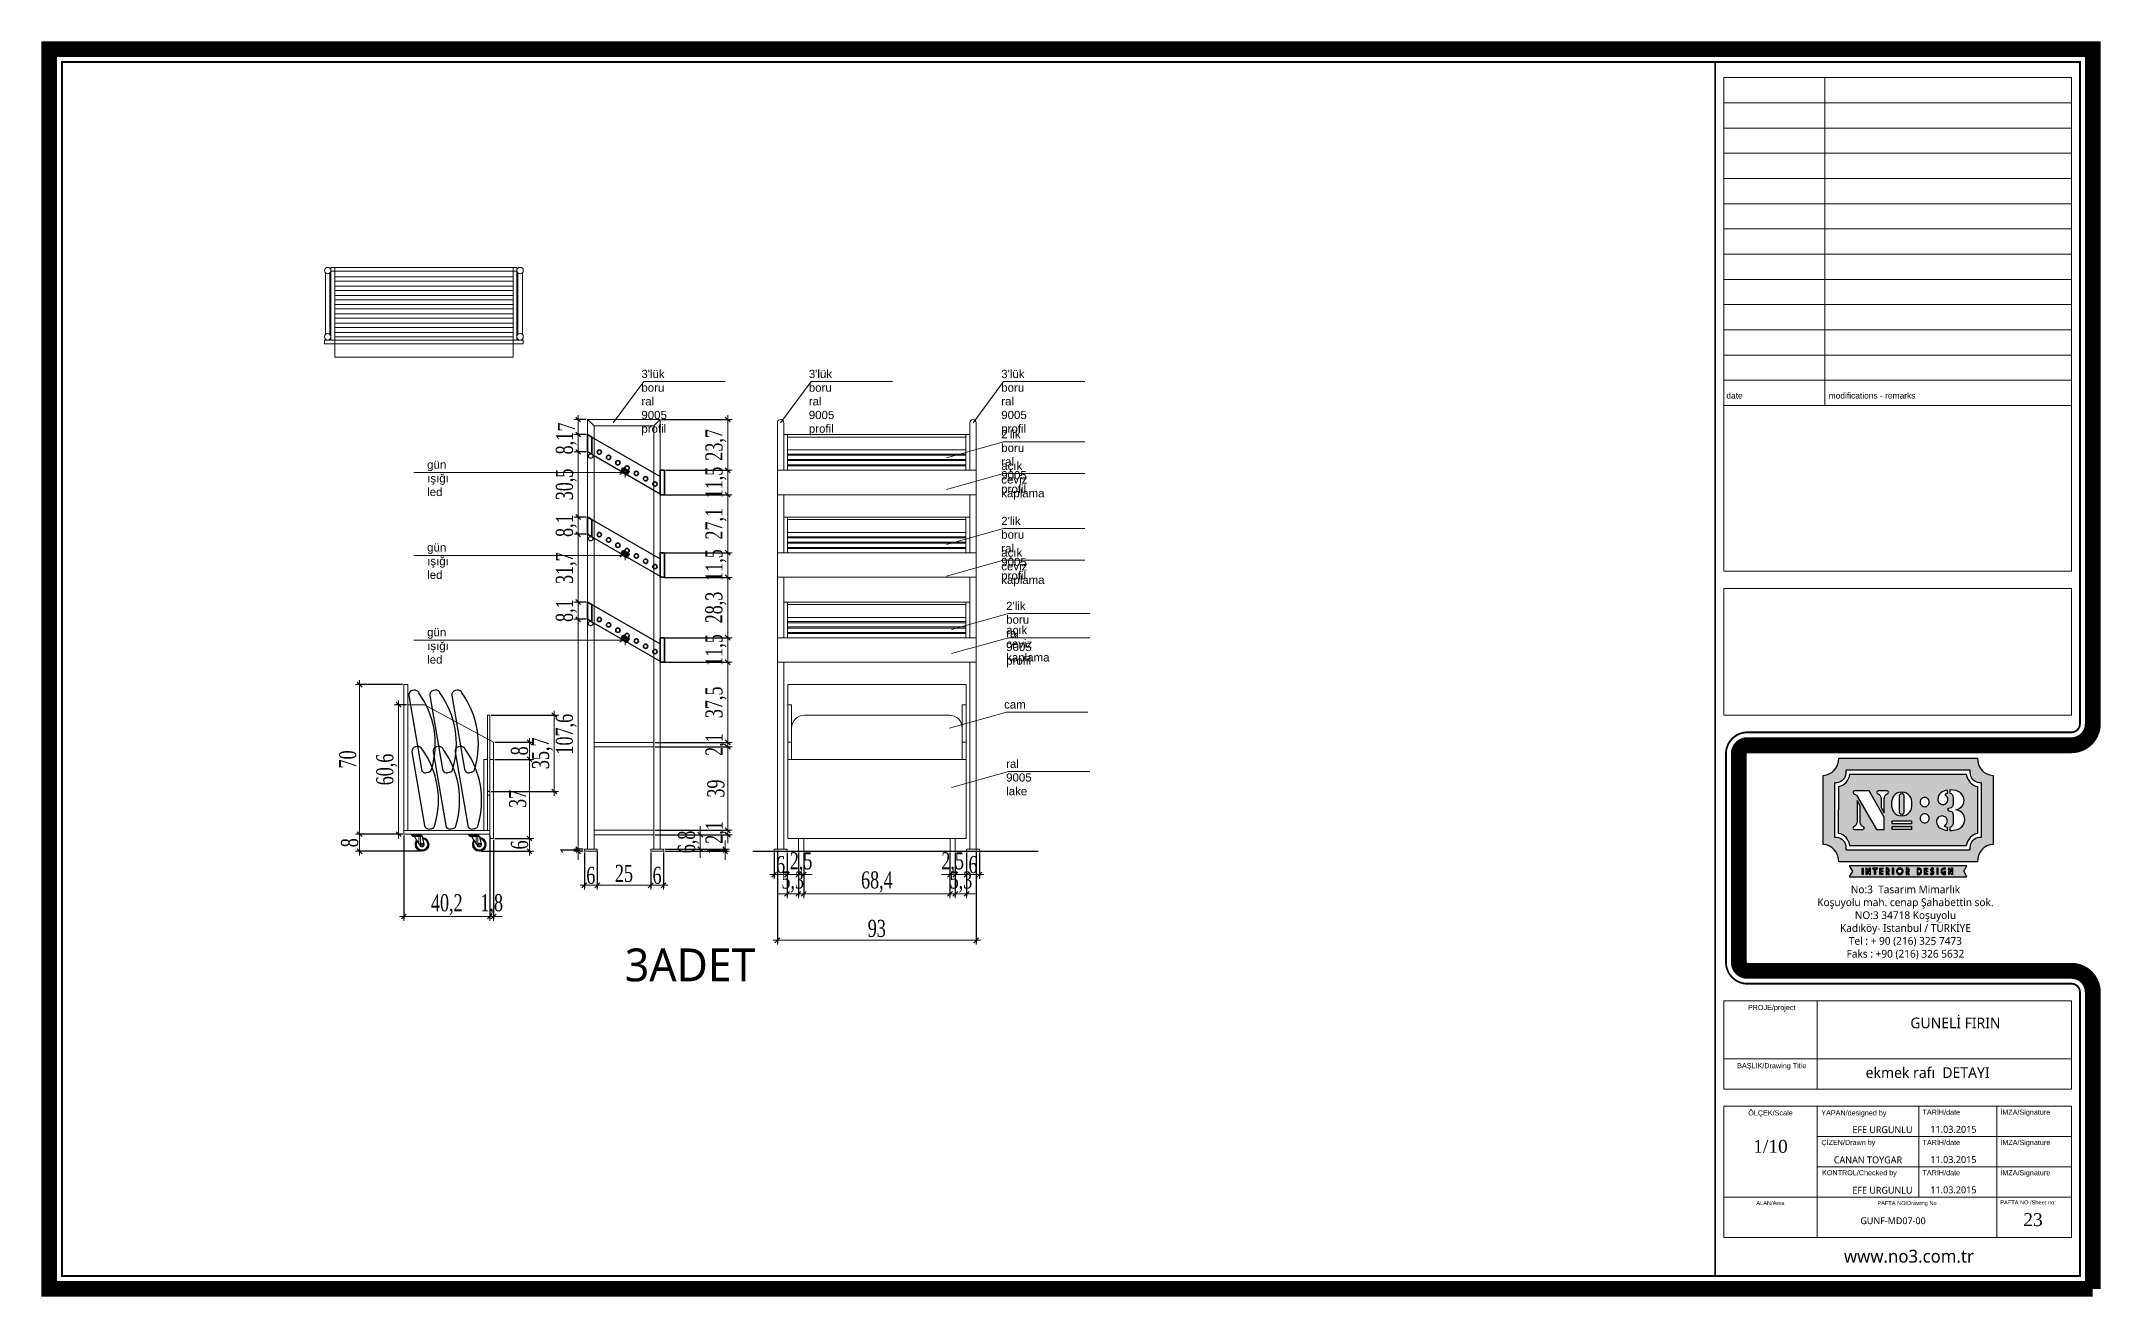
# Model space of a CAD drawing. Header units: millimetres. Extents: x 54215 to 67697, y 23496 to 56611.
# Drawn here: x 57501 to 58465, y 30167 to 30755 of the extents above; entities that cross this region are included whole.
import ezdxf
from ezdxf.enums import TextEntityAlignment as Align

# ---------------------------------------------------------------- set-up
doc = ezdxf.new("R2010")
doc.units = ezdxf.units.MM
doc.layers.add('0 rölöve', color=7, linetype='Continuous', true_color=0xf1380e)
for name, color, linetype, lineweight in [('no3_ahsap gorunus arka ince', 53, 'Continuous', 15), ('no3_ahsap gorunus arka kalın', 43, 'Continuous', 15), ('no3_ahsap gorunus on ince', 32, 'Continuous', 13), ('no3_ahşap gorunus on kalın', 22, 'Continuous', 15), ('no3_cam gorunus on', 142, 'Continuous', 15), ('no3_duvar kaplama', 8, 'Continuous', 0), ('no3_kutu profil', 92, 'Continuous', 50), ('no3_kutuprofil kesit', 74, 'Continuous', 18), ('no3_lejand', 255, 'Continuous', 13), ('no3_mobilya aydınlatma', 50, 'Continuous', 13), ('no3_tefriş arka ince', 65, 'Continuous', 13), ('no3_tefriş arka kalın', 77, 'Continuous', 15), ('no3_yazı tefriş', 152, 'Continuous', 0), ('no3_ölçü detay', 252, 'Continuous', 0), ('t_mob kesit', 32, 'Continuous', 30)]:
    doc.layers.add(name, color=color, linetype=linetype, lineweight=lineweight)
doc.layers.add('no3_ahsap kesit on', color=7, linetype='Continuous', lineweight=20, true_color=0xfca103)
doc.layers.add('t_gorunus', color=44, linetype='Continuous')
doc.styles.add('ARIALT', font='arial.ttf', dxfattribs={"height": 10})
doc.styles.add('AT-ARIAL', font='arial.ttf')
doc.styles.get("Standard").update_dxf_attribs({"font": 'arial.ttf'})
doc.styles.add('Ölçü50', font='georgia.ttf', dxfattribs={"width": 0.7})
doc.dimstyles.new('olcu10', dxfattribs={"dimtxt": 11, "dimasz": 2, "dimexe": 1.25, "dimexo": 0.625, "dimgap": 0.5, "dimtad": 1, "dimdec": 1, "dimzin": 9, "dimtxsty": 'Ölçü50', "dimblk": 'CENTIK', "dimcen": 2, "dimclrd": 250, "dimclre": 250, "dimclrt": 44, "dimazin": 2, "dimtfac": 1, "dimtdec": 1, "dimtix": 1, "dimtmove": 0, "dimatfit": 3, "dimldrblk": 'CENTIK', "dimfxl": 1, "dimlwd": -1, "dimarcsym": 0})

msp = doc.modelspace()

# ---------------------------------------------------------------- texts
at = {"color": 7, "insert": (58396.576, 30295.457), "char_height": 4.995, "width": 125.12147, "attachment_point": 5}
msp.add_mtext('{\\fLucida Sans Unicode|b0|i0|c162|p34;GUNELİ FIRIN}', dxfattribs=at)
at = {"layer": 'no3_lejand', "linetype": 'Continuous', "style": 'ARIALT'}
for s, height, p in [('ALAN/Area', 1.8876, (58310.065, 30211.222)), ('PAFTA NO/Drawing No', 1.88759, (58373.922, 30211.222))]:
    msp.add_text(s, height=height, dxfattribs=at).set_placement(p, align=Align.MIDDLE_CENTER)
at = {"layer": 'no3_lejand', "color": 252, "attachment_point": 1, "style": 'AT-ARIAL'}
for s, insert, char_height, width in [('date', (58289.438, 30590.427), 2.8097, 11.29718), ('modifications - remarks', (58337.294, 30590.427), 2.80969, 59.99468)]:
    msp.add_mtext(s, dxfattribs=dict(at, insert=insert, char_height=char_height, width=width))
at = {"layer": 'no3_lejand', "color": 7}
for s, insert, char_height, width, attachment_point in [('{\\fLucida Sans Unicode|b0|i0|c162|p34;No:3  Tasarım Mimarlık\\PKoşuyolu mah. cenap Şahabettin sok.\\PNO:3 34718 Koşuyolu\\PKadıköy- Istanbul / TÜRKİYE\\PTel : + 90 (216) 325 7473\\PFaks : +90 (216) 326 5632}', (58373.186, 30342.525), 3.61246, 93.56152, 5), ('{\\fLucida Sans Unicode|b0|i0|c162|p34;ekmek rafı  DETAYI}', (58383.572, 30272.212), 5.0173, 122.81536, 5), ('{\\fGeorgia|b0|i0|c162|p18;1/10}', (58310.065, 30237.712), 6.02076, 122.81536, 5), ('{\\fLucida Sans Unicode|b0|i0|c162|p34;EFE URGUNLU}', (58348.39, 30245.534), 3.21107, 122.81536, 4), ('{\\fLucida Sans Unicode|b0|i0|c162|p34;11.03.2015\\P}', (58384.834, 30245.69), 3.24, 123.92176, 4), ('{\\fLucida Sans Unicode|b0|i0|c162|p34;CANAN TOYGAR}', (58339.657, 30231.405), 3.24, 123.92176, 4), ('{\\fLucida Sans Unicode|b0|i0|c162|p34;11.03.2015\\P}', (58384.834, 30231.533), 3.24, 123.92176, 4), ('{\\fLucida Sans Unicode|b0|i0|c162|p34;EFE URGUNLU}', (58348.39, 30217.22), 3.21107, 122.81536, 4), ('{\\fLucida Sans Unicode|b0|i0|c162|p34;11.03.2015\\P}', (58384.834, 30217.376), 3.24, 123.92176, 4), ('{\\fLucida Sans Unicode|b0|i0|c162|p34;GUNF-MD07-00}', (58352.106, 30202.944), 3.21107, 122.81536, 4), ('{\\fGeorgia|b0|i0|c162|p18;23}', (58432.857, 30203.437), 6.02076, 122.81536, 5), ('{\\fLucida Sans Unicode|b0|i0|c162|p34;www.no3.com.tr}', (58374.825, 30186.31), 6.02076, 93.56152, 5)]:
    msp.add_mtext(s, dxfattribs=dict(at, insert=insert, char_height=char_height, width=width, attachment_point=attachment_point))
at = {"layer": 'no3_lejand', "char_height": 2.4083, "style": 'ARIALT'}
for s, insert, width, attachment_point in [('PROJE/project', (58310.64, 30303.942), 44.79424, 2), ('BAŞLIK/Drawing Title', (58310.64, 30276.733), 44.79424, 2), ('ÖLÇEK/Scale', (58310.065, 30254.637), 16.26855, 2), ('YAPAN/designed by', (58349.06, 30254.637), 44.79424, 2), ('TARİH/date', (58381.171, 30254.942), 18.31967, 1), ('İMZA/Signature', (58417.567, 30254.942), 18.31967, 1), ('ÇİZEN/Drawn by', (58346.483, 30240.785), 44.79424, 2), ('TARİH/date', (58381.171, 30240.785), 18.31967, 1), ('İMZA/Signature', (58417.567, 30240.785), 18.31967, 1), ('KONTROL/Checked by', (58334.188, 30226.628), 40.24224, 1), ('TARİH/date', (58381.171, 30226.628), 18.31967, 1), ('İMZA/Signature', (58417.567, 30226.628), 18.31967, 1)]:
    msp.add_mtext(s, dxfattribs=dict(at, insert=insert, width=width, attachment_point=attachment_point))
at = {"layer": 'no3_lejand', "linetype": 'Continuous', "insert": (58417.567, 30212.471), "char_height": 1.88759, "width": 45.2116, "attachment_point": 1, "style": 'ARIALT'}
msp.add_mtext('PAFTA NO /Sheet no:', dxfattribs=at)
at = {"layer": 'no3_yazı tefriş', "attachment_point": 1, "rotation": 359.999981}
for s, insert, char_height, width in [("\\P3'lük boru ral 9005 profil", (57781.948, 30607.47), 3.84, 0.0000227), ("\\P3'lük boru ral 9005 profil", (57860.269, 30607.47), 3.84, 0.0000227), ("\\P3'lük boru ral 9005 profil", (57950.269, 30607.47), 3.84, 0.0000227), ("\\P2'lik boru ral 9005 profil", (57950.269, 30579.287), 3.84, 0.0000227), ('\\Pgün ışığı led', (57681.757, 30565.047), 3.84, 0.0000227), ('\\Paçık ceviz kaplama', (57950.269, 30564.501), 3.84, 0.0000227), ("\\P2'lik boru ral 9005 profil", (57950.269, 30538.687), 3.84, 0.0000227), ('\\Pgün ışığı led', (57681.757, 30526.3), 3.84, 0.0000227), ('\\Paçık ceviz kaplama', (57950.269, 30523.901), 3.84, 0.0000227), ("\\P2'lik boru ral 9005 profil", (57952.575, 30498.932), 3.84, 0.0000227), ('\\Pgün ışığı led', (57681.757, 30486.63), 3.84, 0.0000227), ('\\Paçık ceviz kaplama', (57952.575, 30487.653), 3.84, 0.0000227), ('\\Pcam', (57951.569, 30452.851, -2), 3.84, 0.0000227), ('\\Pral 9005 lake', (57952.575, 30425.076), 3.84, 0.0000227), ('{\\fLucida Sans Unicode|b0|i0|c162|p34;3ADET}', (57774.214, 30330.329), 15.36, 0.0000907)]:
    msp.add_mtext(s, dxfattribs=dict(at, insert=insert, char_height=char_height, width=width))

# ---------------------------------------------------------------- blocks, each defined once
blk = doc.blocks.new('ekmek')
for p, q in [((1706.77, 742.61), (1706.77, 707.61)), ((1709.68, 744.61), (1708.77, 744.61)), ((1709.68, 705.61), (1708.77, 705.61))]:
    blk.add_line(p, q)
for centre, radius, start, end in [((1708.77, 742.61), 2, 90, 180), ((1709.68, 742.61), 2, 12.99462, 90), ((1674.81, 725.11), 40.96, 334.01077, 25.98923), ((1708.77, 707.61), 2, 180, 270), ((1709.68, 707.61), 2, 270, 347.00538)]:
    blk.add_arc(centre, radius, start, end)
blk = doc.blocks.new('ekmek arabası')
at = {"layer": 'no3_ahsap gorunus arka kalın'}
for p, q in [((1490.08, 4210.92), (1482.26, 4210.92)), ((1522.46, 4193.33), (1490.08, 4210.92)), ((1522.46, 4185.33), (1522.46, 4193.33))]:
    blk.add_line(p, q, dxfattribs=at)
at = {"layer": 'no3_ahsap kesit on'}
for p, q in [((1480.46, 4150.33), (1480.46, 4220.33)), ((1480.46, 4220.33), (1482.26, 4220.33)), ((1482.26, 4220.33), (1482.26, 4152.13)), ((1517.86, 4152.13), (1517.86, 4185.33)), ((1519.66, 4185.33), (1517.86, 4185.33)), ((1519.66, 4152.13), (1519.66, 4185.33)), ((1520.66, 4148.33), (1520.66, 4185.33)), ((1522.46, 4185.33), (1520.66, 4185.33)), ((1522.46, 4148.33), (1522.46, 4185.33)), ((1519.66, 4170.33), (1520.66, 4170.33)), ((1519.66, 4168.53), (1520.66, 4168.53)), ((1520.66, 4152.13), (1480.46, 4152.13)), ((1520.66, 4150.33), (1480.46, 4150.33)), ((1522.46, 4148.33), (1520.66, 4148.33))]:
    blk.add_line(p, q, dxfattribs=at)
at = {"layer": 'no3_cam gorunus on'}
blk.add_lwpolyline([(1519.66, 4170.43), (1520.66, 4170.43), (1520.66, 4206.01), (1519.66, 4206.01)], close=True, dxfattribs=at)
at = {"layer": 'no3_tefriş arka ince', "linetype": 'Continuous', "lineweight": 0}
for p, q in [((1483.99, 4150.33), (1484.27, 4150.33)), ((1483.99, 4150.33), (1483.99, 4150.21)), ((1484.27, 4150.21), (1483.99, 4150.21)), ((1484.03, 4150.16), (1484.27, 4150.16)), ((1484.14, 4150.16), (1484.14, 4150.16)), ((1484.14, 4150.16), (1488.62, 4150.16)), ((1484.14, 4149.77), (1484.14, 4149.93)), ((1488.62, 4149.93), (1484.14, 4149.93)), ((1488.62, 4149.77), (1484.14, 4149.77)), ((1488.54, 4150.02), (1484.21, 4150.02)), ((1484.27, 4150.33), (1488.48, 4150.33)), ((1488.48, 4150.21), (1484.27, 4150.21)), ((1484.27, 4150.16), (1488.48, 4150.16)), ((1484.35, 4149.55), (1484.48, 4149.55)), ((1484.48, 4149.55), (1484.61, 4149.55)), ((1484.48, 4149.55), (1484.48, 4149.35)), ((1484.48, 4149.35), (1484.61, 4149.35)), ((1484.61, 4149.55), (1487.8, 4149.55)), ((1484.61, 4149.55), (1484.61, 4149.46)), ((1484.61, 4149.35), (1484.61, 4149.35)), ((1484.61, 4149.35), (1484.95, 4149.35)), ((1484.69, 4149.27), (1485.01, 4149.27)), ((1485.11, 4149.33), (1487.51, 4149.33)), ((1487.51, 4146.06), (1487.51, 4149.33)), ((1487.51, 4149.33), (1488.27, 4149.33)), ((1488.27, 4149.55), (1487.8, 4149.55)), ((1488.16, 4144.83), (1488.2, 4144.77)), ((1488.27, 4144.82), (1488.23, 4144.88)), ((1488.27, 4149.55), (1488.27, 4149.33)), ((1489.03, 4149.55), (1488.27, 4149.55)), ((1488.27, 4149.33), (1488.27, 4144.82)), ((1488.27, 4149.33), (1489.06, 4149.33)), ((1488.48, 4150.35), (1488.48, 4150.33)), ((1488.48, 4150.33), (1488.77, 4150.33)), ((1488.48, 4150.33), (1488.48, 4150.21)), ((1488.77, 4150.21), (1488.48, 4150.21)), ((1488.48, 4150.21), (1488.48, 4150.16)), ((1488.48, 4150.16), (1488.73, 4150.16)), ((1488.99, 4146.07), (1488.58, 4145.83)), ((1488.58, 4145.83), (1488.58, 4145.35)), ((1488.58, 4145.35), (1488.99, 4145.12)), ((1488.62, 4150.16), (1488.62, 4150.16)), ((1488.62, 4149.93), (1488.62, 4149.77)), ((1488.77, 4150.21), (1488.77, 4150.33)), ((1489.4, 4145.83), (1488.99, 4146.07)), ((1488.99, 4145.12), (1489.4, 4145.35)), ((1489.06, 4149.33), (1489.87, 4145.56)), ((1489.96, 4145.58), (1489.14, 4149.35)), ((1489.4, 4145.35), (1489.4, 4145.83)), ((1510.77, 4150.33), (1511.06, 4150.33)), ((1510.77, 4150.33), (1510.77, 4150.21)), ((1511.06, 4150.21), (1510.77, 4150.21)), ((1510.82, 4150.16), (1511.06, 4150.16)), ((1510.92, 4150.16), (1510.92, 4150.16)), ((1510.92, 4150.16), (1515.41, 4150.16)), ((1510.92, 4149.77), (1510.92, 4149.93)), ((1515.41, 4149.93), (1510.92, 4149.93)), ((1515.41, 4149.77), (1510.92, 4149.77)), ((1515.33, 4150.02), (1511, 4150.02)), ((1511.06, 4150.33), (1515.27, 4150.33)), ((1515.27, 4150.21), (1511.06, 4150.21)), ((1511.06, 4150.16), (1515.27, 4150.16)), ((1511.14, 4149.55), (1511.27, 4149.55)), ((1511.27, 4149.55), (1511.39, 4149.55)), ((1511.27, 4149.55), (1511.27, 4149.35)), ((1511.27, 4149.35), (1511.39, 4149.35)), ((1511.39, 4149.55), (1514.59, 4149.55)), ((1511.39, 4149.55), (1511.39, 4149.46)), ((1511.39, 4149.35), (1511.39, 4149.35)), ((1511.39, 4149.35), (1511.74, 4149.35)), ((1511.48, 4149.27), (1511.8, 4149.27)), ((1511.9, 4149.33), (1514.3, 4149.33)), ((1514.3, 4146.06), (1514.3, 4149.33)), ((1514.3, 4149.33), (1515.06, 4149.33)), ((1515.06, 4149.55), (1514.59, 4149.55)), ((1514.95, 4144.83), (1514.99, 4144.77)), ((1515.06, 4144.82), (1515.02, 4144.88)), ((1515.06, 4149.55), (1515.06, 4149.33)), ((1515.82, 4149.55), (1515.06, 4149.55)), ((1515.06, 4149.33), (1515.06, 4144.82)), ((1515.06, 4149.33), (1515.84, 4149.33)), ((1515.27, 4150.35), (1515.27, 4150.33)), ((1515.27, 4150.33), (1515.56, 4150.33)), ((1515.27, 4150.33), (1515.27, 4150.21)), ((1515.56, 4150.21), (1515.27, 4150.21)), ((1515.27, 4150.21), (1515.27, 4150.16)), ((1515.27, 4150.16), (1515.52, 4150.16)), ((1515.78, 4146.07), (1515.37, 4145.83)), ((1515.37, 4145.83), (1515.37, 4145.35)), ((1515.37, 4145.35), (1515.78, 4145.12)), ((1515.41, 4150.16), (1515.41, 4150.16)), ((1515.41, 4149.93), (1515.41, 4149.77)), ((1515.56, 4150.21), (1515.56, 4150.33)), ((1516.19, 4145.83), (1515.78, 4146.07)), ((1515.78, 4145.12), (1516.19, 4145.35)), ((1515.84, 4149.33), (1516.66, 4145.56)), ((1516.75, 4145.58), (1515.93, 4149.35)), ((1516.19, 4145.35), (1516.19, 4145.83))]:
    blk.add_line(p, q, dxfattribs=at)
at = {"layer": 'no3_tefriş arka ince', "linetype": 'Continuous', "lineweight": 0, "flags": 128}
for points in [[(1485.44, 4149.1), (1485.44, 4149.09), (1485.43, 4149.08), (1485.42, 4149.08), (1485.42, 4149.07), (1485.41, 4149.06), (1485.41, 4149.06), (1485.41, 4149.05), (1485.41, 4149.05)], [(1485.41, 4149.05), (1485.56, 4148.83), (1485.71, 4148.6), (1485.86, 4148.36), (1486.02, 4148.12), (1486.17, 4147.88), (1486.33, 4147.63), (1486.49, 4147.39), (1486.65, 4147.14), (1486.81, 4146.91), (1486.96, 4146.67), (1487.11, 4146.44), (1487.25, 4146.22), (1487.39, 4146.01)], [(1487.51, 4146.06), (1487.37, 4146.27), (1487.22, 4146.49), (1487.06, 4146.72), (1486.9, 4146.95), (1486.74, 4147.19), (1486.57, 4147.43), (1486.41, 4147.68), (1486.24, 4147.92), (1486.08, 4148.17), (1485.91, 4148.41), (1485.75, 4148.64), (1485.6, 4148.87), (1485.44, 4149.1)], [(1487.39, 4149.55), (1487.42, 4149.55), (1487.44, 4149.53), (1487.46, 4149.51), (1487.48, 4149.49), (1487.49, 4149.45), (1487.5, 4149.42), (1487.51, 4149.38), (1487.51, 4149.33)], [(1487.51, 4146.06), (1487.49, 4146.04), (1487.48, 4146.03), (1487.46, 4146.02), (1487.44, 4146.01), (1487.42, 4146.01), (1487.41, 4146), (1487.4, 4146), (1487.39, 4146.01)], [(1487.39, 4146.01), (1487.51, 4145.83), (1487.63, 4145.64), (1487.76, 4145.44), (1487.89, 4145.24), (1488.02, 4145.04), (1488.16, 4144.83)], [(1488.23, 4144.88), (1488.08, 4145.13), (1487.93, 4145.37), (1487.78, 4145.61), (1487.64, 4145.84), (1487.51, 4146.06)], [(1488.27, 4144.82), (1488.26, 4144.81), (1488.25, 4144.8), (1488.23, 4144.79), (1488.22, 4144.78), (1488.21, 4144.78), (1488.21, 4144.77), (1488.2, 4144.77), (1488.2, 4144.77)], [(1489.03, 4149.55), (1489.03, 4149.55), (1489.03, 4149.53), (1489.03, 4149.51), (1489.04, 4149.49), (1489.04, 4149.45), (1489.05, 4149.42), (1489.05, 4149.38), (1489.06, 4149.33)], [(1489.06, 4149.33), (1489.07, 4149.34), (1489.09, 4149.34), (1489.1, 4149.34), (1489.12, 4149.35), (1489.13, 4149.35), (1489.14, 4149.35), (1489.14, 4149.35), (1489.14, 4149.35)], [(1489.11, 4149.48), (1489.11, 4149.48), (1489.12, 4149.47), (1489.12, 4149.46), (1489.12, 4149.44), (1489.13, 4149.42), (1489.13, 4149.4), (1489.14, 4149.38), (1489.14, 4149.35)], [(1489.87, 4145.56), (1489.89, 4145.57), (1489.91, 4145.57), (1489.92, 4145.57), (1489.93, 4145.58), (1489.94, 4145.58), (1489.95, 4145.58), (1489.96, 4145.58), (1489.96, 4145.58)], [(1512.23, 4149.1), (1512.22, 4149.09), (1512.21, 4149.08), (1512.21, 4149.08), (1512.2, 4149.07), (1512.2, 4149.06), (1512.2, 4149.06), (1512.2, 4149.05), (1512.2, 4149.05)], [(1512.2, 4149.05), (1512.34, 4148.83), (1512.49, 4148.6), (1512.65, 4148.36), (1512.8, 4148.12), (1512.96, 4147.88), (1513.12, 4147.63), (1513.28, 4147.39), (1513.44, 4147.14), (1513.59, 4146.91), (1513.75, 4146.67), (1513.9, 4146.44), (1514.04, 4146.22), (1514.18, 4146.01)], [(1514.3, 4146.06), (1514.15, 4146.27), (1514, 4146.49), (1513.85, 4146.72), (1513.69, 4146.95), (1513.53, 4147.19), (1513.36, 4147.43), (1513.2, 4147.68), (1513.03, 4147.92), (1512.86, 4148.17), (1512.7, 4148.41), (1512.54, 4148.64), (1512.38, 4148.87), (1512.23, 4149.1)], [(1514.18, 4149.55), (1514.2, 4149.55), (1514.23, 4149.53), (1514.25, 4149.51), (1514.26, 4149.49), (1514.28, 4149.45), (1514.29, 4149.42), (1514.3, 4149.38), (1514.3, 4149.33)], [(1514.3, 4146.06), (1514.28, 4146.04), (1514.26, 4146.03), (1514.24, 4146.02), (1514.23, 4146.01), (1514.21, 4146.01), (1514.19, 4146), (1514.18, 4146), (1514.18, 4146.01)], [(1514.18, 4146.01), (1514.3, 4145.83), (1514.42, 4145.64), (1514.55, 4145.44), (1514.68, 4145.24), (1514.81, 4145.04), (1514.95, 4144.83)], [(1515.02, 4144.88), (1514.87, 4145.13), (1514.72, 4145.37), (1514.57, 4145.61), (1514.43, 4145.84), (1514.3, 4146.06)], [(1515.06, 4144.82), (1515.05, 4144.81), (1515.03, 4144.8), (1515.02, 4144.79), (1515.01, 4144.78), (1515, 4144.78), (1515, 4144.77), (1514.99, 4144.77), (1514.99, 4144.77)], [(1515.82, 4149.55), (1515.82, 4149.55), (1515.82, 4149.53), (1515.82, 4149.51), (1515.82, 4149.49), (1515.83, 4149.45), (1515.83, 4149.42), (1515.84, 4149.38), (1515.84, 4149.33)], [(1515.84, 4149.33), (1515.86, 4149.34), (1515.88, 4149.34), (1515.89, 4149.34), (1515.9, 4149.35), (1515.91, 4149.35), (1515.92, 4149.35), (1515.93, 4149.35), (1515.93, 4149.35)], [(1515.9, 4149.48), (1515.9, 4149.48), (1515.9, 4149.47), (1515.91, 4149.46), (1515.91, 4149.44), (1515.91, 4149.42), (1515.92, 4149.4), (1515.92, 4149.38), (1515.93, 4149.35)], [(1516.66, 4145.56), (1516.68, 4145.57), (1516.69, 4145.57), (1516.71, 4145.57), (1516.72, 4145.58), (1516.73, 4145.58), (1516.74, 4145.58), (1516.74, 4145.58), (1516.75, 4145.58)]]:
    blk.add_lwpolyline(points, dxfattribs=at)
at = {"layer": 'no3_tefriş arka ince', "linetype": 'Continuous', "lineweight": 0}
for centre, radius, start, end in [((1484.03, 4150.21), 0.0435, 180, 270), ((1484.35, 4149.77), 0.218, 180, 270), ((1485.02, 4149.34), 0.0739, 175.0503, 257.83045), ((1488.99, 4145.59), 3.26, 180, 85.36854), ((1488.99, 4145.59), 3.26, 142.97737, 180), ((1488.99, 4145.59), 3.18, 180, 84.90259), ((1488.99, 4145.59), 3.18, 143.53454, 180), ((1488.99, 4145.59), 3.13, 143.82758, 0), ((1488.99, 4145.59), 2.9, 145.59128, 180), ((1488.99, 4145.59), 2.9, 180, 360), ((1488.99, 4145.59), 2.85, 146.0352, 180), ((1488.99, 4145.59), 2.85, 180, 360), ((1488.99, 4145.59), 2.62, 148.12719, 180), ((1488.99, 4145.59), 2.62, 180, 360), ((1487.38, 4146.14), 1.52, 300.5709, 303.92805), ((1488.99, 4145.37), 0.992, 217.58583, 12.21986), ((1488.99, 4145.37), 0.905, 217.58583, 12.21986), ((1488.4, 4149.77), 0.218, 270, 0), ((1488.73, 4150.21), 0.0435, 270, 0), ((1488.73, 4150.33), 0.0435, 0, 34.06808), ((1489.03, 4149.46), 0.087, 12.21986, 90), ((1488.99, 4145.59), 3.13, 0, 84.65773), ((1488.99, 4145.59), 2.9, 360, 83.18713), ((1488.99, 4145.59), 2.85, 360, 82.81787), ((1488.99, 4145.59), 2.62, 360, 81.08289), ((1510.82, 4150.21), 0.0435, 180, 270), ((1511.14, 4149.77), 0.218, 180, 270), ((1511.81, 4149.34), 0.0739, 175.0503, 257.83045), ((1515.78, 4145.59), 3.26, 180, 85.36854), ((1515.78, 4145.59), 3.26, 142.97737, 180), ((1515.78, 4145.59), 3.18, 180, 84.90259), ((1515.78, 4145.59), 3.18, 143.53454, 180), ((1515.78, 4145.59), 3.13, 143.82758, 0), ((1515.78, 4145.59), 2.9, 145.59128, 180), ((1515.78, 4145.59), 2.9, 180, 360), ((1515.78, 4145.59), 2.85, 146.0352, 180), ((1515.78, 4145.59), 2.85, 180, 360), ((1515.78, 4145.59), 2.62, 148.12719, 180), ((1515.78, 4145.59), 2.62, 180, 360), ((1514.17, 4146.14), 1.52, 300.5709, 303.92805), ((1515.78, 4145.37), 0.992, 217.58583, 12.21986), ((1515.78, 4145.37), 0.905, 217.58583, 12.21986), ((1515.19, 4149.77), 0.218, 270, 0), ((1515.52, 4150.21), 0.0435, 270, 0), ((1515.52, 4150.33), 0.0435, 0, 34.06808), ((1515.82, 4149.46), 0.087, 12.21986, 90), ((1515.78, 4145.59), 3.13, 0, 84.65773), ((1515.78, 4145.59), 2.9, 360, 83.18713), ((1515.78, 4145.59), 2.85, 360, 82.81787), ((1515.78, 4145.59), 2.62, 360, 81.08289)]:
    blk.add_arc(centre, radius, start, end, dxfattribs=at)
for points, knots in [([(1484.25, 4150.02), (1484.23, 4150.03), (1484.2, 4150.04), (1484.16, 4150.08), (1484.14, 4150.12), (1484.14, 4150.14), (1484.14, 4150.16)], [0, 0, 0, 0, 0.27953, 0.570544, 0.793268, 1, 1, 1, 1]), ([(1484.14, 4149.93), (1484.14, 4149.94), (1484.14, 4149.97), (1484.16, 4150), (1484.19, 4150.02), (1484.2, 4150.02), (1484.21, 4150.02)], [0, 0, 0, 0, 0.265409, 0.552726, 0.781188, 1, 1, 1, 1]), ([(1484.61, 4149.46), (1484.61, 4149.45), (1484.61, 4149.44), (1484.61, 4149.4), (1484.61, 4149.37), (1484.61, 4149.35)], [0, 0, 0, 0, 0.250228, 0.658711, 1, 1, 1, 1]), ([(1484.61, 4149.35), (1484.61, 4149.34), (1484.61, 4149.32), (1484.62, 4149.3), (1484.64, 4149.28), (1484.67, 4149.27), (1484.68, 4149.27), (1484.69, 4149.27), (1484.69, 4149.27)], [0, 0, 0, 0, 0.152265, 0.368123, 0.588011, 0.816916, 0.996049, 1, 1, 1, 1]), ([(1484.95, 4149.35), (1484.97, 4149.35), (1485.02, 4149.35), (1485.07, 4149.34), (1485.1, 4149.33), (1485.11, 4149.33), (1485.11, 4149.33)], [0, 0, 0, 0, 0.415021, 0.818494, 0.989206, 1, 1, 1, 1]), ([(1485.01, 4149.27), (1485.04, 4149.27), (1485.09, 4149.26), (1485.19, 4149.24), (1485.31, 4149.18), (1485.38, 4149.09), (1485.41, 4149.05)], [0, 0, 0, 0, 0.203277, 0.411381, 0.708455, 1, 1, 1, 1]), ([(1485.44, 4149.1), (1485.4, 4149.15), (1485.32, 4149.24), (1485.2, 4149.31), (1485.13, 4149.33), (1485.11, 4149.33)], [0, 0, 0, 0, 0.430606, 0.865023, 1, 1, 1, 1]), ([(1486.04, 4145.59), (1486.05, 4145.68), (1486.05, 4145.86), (1486.09, 4146.13), (1486.16, 4146.43), (1486.27, 4146.73), (1486.41, 4147.02), (1486.52, 4147.19), (1486.57, 4147.26)], [0, 0, 0, 0, 0.146494, 0.300123, 0.468426, 0.65254, 0.850329, 1, 1, 1, 1]), ([(1491.93, 4145.59), (1491.93, 4145.5), (1491.93, 4145.32), (1491.89, 4145.05), (1491.82, 4144.76), (1491.71, 4144.45), (1491.55, 4144.13), (1491.36, 4143.84), (1491.15, 4143.59), (1490.92, 4143.37), (1490.67, 4143.16), (1490.37, 4142.99), (1490.06, 4142.84), (1489.71, 4142.73), (1489.36, 4142.66), (1488.99, 4142.64), (1488.62, 4142.66), (1488.26, 4142.73), (1487.92, 4142.84), (1487.6, 4142.99), (1487.31, 4143.16), (1487.05, 4143.37), (1486.83, 4143.59), (1486.61, 4143.84), (1486.42, 4144.13), (1486.27, 4144.45), (1486.16, 4144.76), (1486.09, 4145.05), (1486.05, 4145.32), (1486.05, 4145.5), (1486.04, 4145.59)], [0, 0, 0, 0, 0.0282554, 0.0578871, 0.0903497, 0.1258612, 0.1640102, 0.2048407, 0.2374622, 0.2716129, 0.3071916, 0.3440553, 0.3820152, 0.4208416, 0.4602674, 0.5000001, 0.5397328, 0.5791585, 0.617985, 0.6559447, 0.6928082, 0.7283872, 0.7625377, 0.7951593, 0.8359924, 0.8741405, 0.9096503, 0.9421145, 0.9717454, 1, 1, 1, 1]), ([(1486.09, 4145.59), (1486.09, 4145.59), (1486.08, 4145.59), (1486.07, 4145.59), (1486.06, 4145.59), (1486.05, 4145.59), (1486.04, 4145.59)], [0, 0, 0, 0, 0.271328, 0.562153, 0.788654, 1, 1, 1, 1]), ([(1486.14, 4145.59), (1486.15, 4145.59), (1486.16, 4145.59), (1486.22, 4145.59), (1486.29, 4145.59), (1486.34, 4145.59), (1486.37, 4145.59)], [0, 0, 0, 0, 0.270907, 0.562252, 0.789079, 1, 1, 1, 1]), ([(1488.62, 4150.16), (1488.62, 4150.14), (1488.61, 4150.11), (1488.59, 4150.06), (1488.55, 4150.04), (1488.52, 4150.03), (1488.51, 4150.02)], [0, 0, 0, 0, 0.265646, 0.553127, 0.781569, 1, 1, 1, 1]), ([(1488.54, 4150.02), (1488.55, 4150.02), (1488.58, 4150.01), (1488.6, 4149.99), (1488.62, 4149.96), (1488.62, 4149.94), (1488.62, 4149.93)], [0, 0, 0, 0, 0.279968, 0.570878, 0.793403, 1, 1, 1, 1]), ([(1489.32, 4148.51), (1489.33, 4148.51), (1489.47, 4148.5), (1489.71, 4148.45), (1490.06, 4148.34), (1490.37, 4148.2), (1490.67, 4148.02), (1490.92, 4147.82), (1491.15, 4147.6), (1491.36, 4147.34), (1491.55, 4147.05), (1491.71, 4146.73), (1491.82, 4146.43), (1491.89, 4146.13), (1491.93, 4145.86), (1491.93, 4145.68), (1491.93, 4145.59)], [0, 0, 0, 0, 0.0074242, 0.0924471, 0.176177, 0.2580384, 0.3375358, 0.4142622, 0.4879077, 0.558258, 0.6463154, 0.728583, 0.8051605, 0.8751704, 0.9390701, 1, 1, 1, 1]), ([(1491.61, 4145.59), (1491.64, 4145.59), (1491.7, 4145.59), (1491.78, 4145.59), (1491.82, 4145.59), (1491.83, 4145.59), (1491.84, 4145.59)], [0, 0, 0, 0, 0.270915, 0.562265, 0.789097, 1, 1, 1, 1]), ([(1491.93, 4145.59), (1491.93, 4145.59), (1491.91, 4145.59), (1491.9, 4145.59), (1491.89, 4145.59), (1491.89, 4145.59), (1491.89, 4145.59)], [0, 0, 0, 0, 0.2713296, 0.5621282, 0.7886665, 1, 1, 1, 1]), ([(1511.03, 4150.02), (1511.02, 4150.03), (1510.98, 4150.04), (1510.95, 4150.08), (1510.93, 4150.12), (1510.93, 4150.14), (1510.92, 4150.16)], [0, 0, 0, 0, 0.27953, 0.570544, 0.793268, 1, 1, 1, 1]), ([(1510.92, 4149.93), (1510.93, 4149.94), (1510.93, 4149.97), (1510.95, 4150), (1510.97, 4150.02), (1510.99, 4150.02), (1511, 4150.02)], [0, 0, 0, 0, 0.265409, 0.552726, 0.781188, 1, 1, 1, 1]), ([(1511.39, 4149.46), (1511.39, 4149.45), (1511.39, 4149.44), (1511.39, 4149.4), (1511.39, 4149.37), (1511.39, 4149.35)], [0, 0, 0, 0, 0.250228, 0.658711, 1, 1, 1, 1]), ([(1511.39, 4149.35), (1511.39, 4149.34), (1511.4, 4149.32), (1511.41, 4149.3), (1511.43, 4149.28), (1511.45, 4149.27), (1511.47, 4149.27), (1511.48, 4149.27), (1511.48, 4149.27)], [0, 0, 0, 0, 0.152265, 0.368123, 0.588011, 0.816916, 0.996049, 1, 1, 1, 1]), ([(1511.74, 4149.35), (1511.76, 4149.35), (1511.8, 4149.35), (1511.86, 4149.34), (1511.89, 4149.33), (1511.9, 4149.33), (1511.9, 4149.33)], [0, 0, 0, 0, 0.415021, 0.818494, 0.989206, 1, 1, 1, 1]), ([(1511.8, 4149.27), (1511.82, 4149.27), (1511.88, 4149.26), (1511.98, 4149.24), (1512.1, 4149.18), (1512.16, 4149.09), (1512.2, 4149.05)], [0, 0, 0, 0, 0.203277, 0.411381, 0.708455, 1, 1, 1, 1]), ([(1512.23, 4149.1), (1512.19, 4149.15), (1512.11, 4149.24), (1511.99, 4149.31), (1511.92, 4149.33), (1511.9, 4149.33)], [0, 0, 0, 0, 0.430606, 0.865023, 1, 1, 1, 1]), ([(1512.83, 4145.59), (1512.83, 4145.68), (1512.84, 4145.86), (1512.88, 4146.13), (1512.95, 4146.43), (1513.06, 4146.73), (1513.19, 4147.02), (1513.31, 4147.19), (1513.36, 4147.26)], [0, 0, 0, 0, 0.146494, 0.300123, 0.468426, 0.65254, 0.850329, 1, 1, 1, 1]), ([(1518.72, 4145.59), (1518.72, 4145.5), (1518.71, 4145.32), (1518.67, 4145.05), (1518.6, 4144.76), (1518.5, 4144.45), (1518.34, 4144.13), (1518.15, 4143.84), (1517.94, 4143.59), (1517.71, 4143.37), (1517.45, 4143.16), (1517.16, 4142.99), (1516.84, 4142.84), (1516.5, 4142.73), (1516.14, 4142.66), (1515.78, 4142.64), (1515.41, 4142.66), (1515.05, 4142.73), (1514.71, 4142.84), (1514.39, 4142.99), (1514.1, 4143.16), (1513.84, 4143.37), (1513.61, 4143.59), (1513.4, 4143.84), (1513.21, 4144.13), (1513.06, 4144.45), (1512.95, 4144.76), (1512.88, 4145.05), (1512.84, 4145.32), (1512.83, 4145.5), (1512.83, 4145.59)], [0, 0, 0, 0, 0.0282554, 0.0578871, 0.0903497, 0.1258612, 0.1640102, 0.2048407, 0.2374622, 0.2716129, 0.3071916, 0.3440553, 0.3820152, 0.4208416, 0.4602674, 0.5000001, 0.5397328, 0.5791585, 0.617985, 0.6559447, 0.6928082, 0.7283872, 0.7625377, 0.7951593, 0.8359924, 0.8741405, 0.9096503, 0.9421145, 0.9717454, 1, 1, 1, 1]), ([(1512.88, 4145.59), (1512.87, 4145.59), (1512.87, 4145.59), (1512.86, 4145.59), (1512.85, 4145.59), (1512.84, 4145.59), (1512.83, 4145.59)], [0, 0, 0, 0, 0.271328, 0.562153, 0.788654, 1, 1, 1, 1]), ([(1512.93, 4145.59), (1512.94, 4145.59), (1512.95, 4145.59), (1513.01, 4145.59), (1513.08, 4145.59), (1513.13, 4145.59), (1513.15, 4145.59)], [0, 0, 0, 0, 0.270907, 0.562252, 0.789079, 1, 1, 1, 1]), ([(1515.41, 4150.16), (1515.41, 4150.14), (1515.4, 4150.11), (1515.37, 4150.06), (1515.34, 4150.04), (1515.31, 4150.03), (1515.3, 4150.02)], [0, 0, 0, 0, 0.265646, 0.553127, 0.781569, 1, 1, 1, 1]), ([(1515.33, 4150.02), (1515.34, 4150.02), (1515.37, 4150.01), (1515.39, 4149.99), (1515.4, 4149.96), (1515.41, 4149.94), (1515.41, 4149.93)], [0, 0, 0, 0, 0.279968, 0.570878, 0.793403, 1, 1, 1, 1]), ([(1516.11, 4148.51), (1516.12, 4148.51), (1516.25, 4148.5), (1516.5, 4148.45), (1516.84, 4148.34), (1517.16, 4148.2), (1517.45, 4148.02), (1517.71, 4147.82), (1517.94, 4147.6), (1518.15, 4147.34), (1518.34, 4147.05), (1518.5, 4146.73), (1518.6, 4146.43), (1518.67, 4146.13), (1518.71, 4145.86), (1518.72, 4145.68), (1518.72, 4145.59)], [0, 0, 0, 0, 0.0074242, 0.0924471, 0.176177, 0.2580384, 0.3375358, 0.4142622, 0.4879077, 0.558258, 0.6463154, 0.728583, 0.8051605, 0.8751704, 0.9390701, 1, 1, 1, 1]), ([(1518.4, 4145.59), (1518.43, 4145.59), (1518.49, 4145.59), (1518.56, 4145.59), (1518.61, 4145.59), (1518.62, 4145.59), (1518.62, 4145.59)], [0, 0, 0, 0, 0.270915, 0.562265, 0.789097, 1, 1, 1, 1]), ([(1518.72, 4145.59), (1518.71, 4145.59), (1518.7, 4145.59), (1518.69, 4145.59), (1518.68, 4145.59), (1518.68, 4145.59), (1518.68, 4145.59)], [0, 0, 0, 0, 0.2713296, 0.5621282, 0.7886665, 1, 1, 1, 1])]:
    blk.add_open_spline(points, degree=3, knots=knots, dxfattribs=at)
at = {"rotation": 9.694904174056056}
for p in [(-74.59, 3195.78), (-64.71, 3195.78), (-54.43, 3195.78), (-73.07, 3169.46), (-63.2, 3169.46), (-52.91, 3169.46)]:
    blk.add_blockref('ekmek', p, dxfattribs=at)
blk = doc.blocks.new('sabit ekmek rafı')
at = {"layer": '0 rölöve'}
for centre in [(1483.83, 4327.21), (1483.83, 4288.61), (1483.83, 4248.9)]:
    blk.add_circle(centre, 1.05, dxfattribs=at)
at = {"layer": 'no3_kutuprofil kesit'}
for p, q in [((1482.41, 4143.33), (1482.41, 4344.33)), ((1482.41, 4344.33), (1516.41, 4344.33)), ((1485.41, 4341.33), (1482.41, 4344.33)), ((1485.41, 4143.33), (1485.41, 4341.33)), ((1485.41, 4341.33), (1513.41, 4341.33)), ((1513.41, 4341.33), (1516.41, 4344.33)), ((1513.41, 4143.33), (1513.41, 4341.33)), ((1516.41, 4143.33), (1516.41, 4344.33)), ((1485.41, 4193.29), (1513.41, 4193.29)), ((1485.41, 4191.19), (1513.41, 4191.19)), ((1485.41, 4152.18), (1513.41, 4152.18)), ((1480.91, 4142.33), (1480.91, 4143.33)), ((1480.91, 4143.33), (1486.91, 4143.33)), ((1485.41, 4150.08), (1513.41, 4150.08)), ((1486.91, 4142.33), (1486.91, 4143.33)), ((1511.91, 4142.33), (1511.91, 4143.33)), ((1517.91, 4143.33), (1511.91, 4143.33)), ((1517.91, 4142.33), (1517.91, 4143.33)), ((1482.41, 4142.33), (1480.91, 4142.33)), ((1485.41, 4142.33), (1482.41, 4142.33)), ((1485.41, 4142.33), (1486.91, 4142.33)), ((1513.41, 4142.33), (1511.91, 4142.33)), ((1516.41, 4142.33), (1513.41, 4142.33)), ((1513.41, 4142.33), (1516.41, 4142.33)), ((1516.41, 4142.33), (1517.91, 4142.33))]:
    blk.add_line(p, q, dxfattribs=at)
at = {"layer": 't_gorunus'}
for p, q in [((1484.41, 4336.17), (1516.41, 4317.7)), ((1484.41, 4328.09), (1516.41, 4309.62)), ((1484.41, 4297.57), (1516.41, 4279.1)), ((1484.41, 4289.49), (1516.41, 4271.02)), ((1484.41, 4257.82), (1516.41, 4239.34)), ((1484.41, 4249.74), (1516.41, 4231.26))]:
    blk.add_line(p, q, dxfattribs=at)
at = {"layer": 't_mob kesit'}
for points in [[(1484.41, 4336.17), (1484.41, 4328.09), (1482.41, 4329.24), (1482.41, 4337.33), (1484.41, 4336.17)], [(1518.41, 4320.62), (1516.41, 4320.62), (1516.41, 4309.12), (1518.41, 4309.12), (1518.41, 4320.62)], [(1484.41, 4297.57), (1484.41, 4289.49), (1482.41, 4290.64), (1482.41, 4298.73), (1484.41, 4297.57)], [(1518.41, 4282.02), (1516.41, 4282.02), (1516.41, 4270.52), (1518.41, 4270.52), (1518.41, 4282.02)], [(1484.41, 4257.82), (1484.41, 4249.74), (1482.41, 4250.89), (1482.41, 4258.97), (1484.41, 4257.82)], [(1518.41, 4242.26), (1516.41, 4242.26), (1516.41, 4230.76), (1518.41, 4230.76), (1518.41, 4242.26)]]:
    blk.add_lwpolyline(points, dxfattribs=at)
for centre in [(1487.88, 4329.13, 2), (1492.21, 4326.63, 2), (1496.54, 4324.13, 2), (1500.87, 4321.63, 2), (1505.2, 4319.13, 2), (1509.53, 4316.63, 2), (1513.86, 4314.13, 2), (1487.88, 4290.53, 2), (1492.21, 4288.03, 2), (1496.54, 4285.53, 2), (1500.87, 4283.03, 2), (1505.2, 4280.53, 2), (1509.53, 4278.03, 2), (1513.86, 4275.53, 2), (1487.88, 4250.78, 2), (1492.21, 4248.28, 2), (1496.54, 4245.78, 2), (1500.87, 4243.28, 2), (1505.2, 4240.78, 2), (1509.53, 4238.28, 2), (1513.86, 4235.78, 2)]:
    blk.add_circle(centre, 1, dxfattribs=at)
blk = doc.blocks.new('ekmekrafıüstttt')
at = {"layer": 'no3_ahşap gorunus on kalın'}
for p, q in [((1429.43, 4409.46), (1429.43, 4377.26)), ((1431.23, 4409.46), (1431.23, 4377.26)), ((1514.63, 4409.46), (1514.63, 4377.26)), ((1516.43, 4409.46), (1516.43, 4377.26))]:
    blk.add_line(p, q, dxfattribs=at)
for points in [[(1429.43, 4411.26), (1516.43, 4411.26), (1516.43, 4409.46), (1429.43, 4409.46)], [(1426.43, 4377.26), (1519.43, 4377.26), (1519.43, 4375.46), (1426.43, 4375.46)]]:
    blk.add_lwpolyline(points, close=True, dxfattribs=at)
at = {"layer": 'no3_duvar kaplama'}
for p, q in [((1431.23, 4406.79, 2), (1514.63, 4406.79, 2)), ((1431.23, 4404.79, 2), (1514.63, 4404.79, 2)), ((1431.23, 4402.46, 2), (1514.63, 4402.46, 2)), ((1431.23, 4400.47, 2), (1514.63, 4400.47, 2)), ((1431.23, 4398.13, 2), (1514.63, 4398.13, 2)), ((1431.23, 4396.13, 2), (1514.63, 4396.13, 2)), ((1431.23, 4393.8, 2), (1514.63, 4393.8, 2)), ((1431.23, 4391.8, 2), (1514.63, 4391.8, 2)), ((1431.23, 4389.47, 2), (1514.63, 4389.47, 2)), ((1431.23, 4387.47, 2), (1514.63, 4387.47, 2)), ((1431.23, 4385.14, 2), (1514.63, 4385.14, 2)), ((1431.23, 4383.14, 2), (1514.63, 4383.14, 2)), ((1431.23, 4380.81, 2), (1514.63, 4380.81, 2)), ((1431.23, 4378.81, 2), (1514.63, 4378.81, 2))]:
    blk.add_line(p, q, dxfattribs=at)
at = {"layer": 'no3_kutuprofil kesit'}
for p, q in [((1426.88, 4379.83), (1426.88, 4408.68)), ((1428.98, 4379.83), (1428.98, 4408.68)), ((1516.88, 4379.83), (1516.88, 4408.68)), ((1518.98, 4379.83), (1518.98, 4408.68))]:
    blk.add_line(p, q, dxfattribs=at)
for centre in [(1427.93, 4409.76), (1517.93, 4409.76), (1427.93, 4378.76), (1517.93, 4378.76)]:
    blk.add_circle(centre, 1.5, dxfattribs=at)
blk = doc.blocks.new('altarabaön')
at = {"layer": 'no3_ahsap gorunus arka ince'}
for p, q in [((1700.1, 4220.33), (1783.5, 4220.33)), ((1700.1, 4185.29, -2), (1700.1, 4220.33, -2)), ((1783.5, 4185.29, -2), (1783.5, 4220.33, -2))]:
    blk.add_line(p, q, dxfattribs=at)
at = {"layer": 'no3_ahsap gorunus on ince'}
for p, q in [((1701.9, 4210.92, -2), (1700.1, 4210.92, -2)), ((1701.9, 4185.29, -2), (1701.9, 4210.92, -2)), ((1781.7, 4185.29, -2), (1781.7, 4210.92, -2)), ((1781.7, 4210.92), (1783.5, 4210.92)), ((1700.1, 4193.33), (1701.9, 4193.33)), ((1783.5, 4193.33), (1781.7, 4193.33))]:
    blk.add_line(p, q, dxfattribs=at)
at = {"layer": 'no3_ahsap gorunus on ince', "elevation": -2}
blk.add_lwpolyline([(1783.5, 4185.29), (1783.5, 4148.34), (1700.1, 4148.34), (1700.1, 4185.29)], close=True, dxfattribs=at)
at = {"layer": 'no3_cam gorunus on', "elevation": -2}
blk.add_lwpolyline([(1701.9, 4185.29), (1701.9, 4200.01, -0.414214), (1707.9, 4206.01), (1775.7, 4206.01, -0.414214), (1781.7, 4200.01), (1781.7, 4185.29)], format="xyb", dxfattribs=at)
at = {"layer": 'no3_tefriş arka kalın', "elevation": -2}
for points in [[(1707.59, 4148.34), (1705.1, 4148.34), (1705.1, 4142.33), (1707.59, 4142.33)], [(1776, 4148.34), (1778.49, 4148.34), (1778.49, 4142.33), (1776, 4142.33)]]:
    blk.add_lwpolyline(points, close=True, dxfattribs=at)
blk = doc.blocks.new('ekmekön')
at = {"layer": 'no3_ahsap gorunus arka ince'}
for p, q in [((1700.06, 4330.13, 2), (1783.46, 4330.13, 2)), ((1700.06, 4328.13, 2), (1783.46, 4328.13, 2)), ((1700.06, 4327.63, 2), (1783.46, 4327.63, 2)), ((1700.06, 4325.63, 2), (1783.46, 4325.63, 2)), ((1700.06, 4325.13, 2), (1783.46, 4325.13, 2)), ((1700.06, 4323.13, 2), (1783.46, 4323.13, 2)), ((1700.06, 4322.63, 2), (1783.46, 4322.63, 2)), ((1700.06, 4291.53, 2), (1783.46, 4291.53, 2)), ((1700.06, 4289.53, 2), (1783.46, 4289.53, 2)), ((1700.06, 4289.03, 2), (1783.46, 4289.03, 2)), ((1700.06, 4287.03, 2), (1783.46, 4287.03, 2)), ((1700.06, 4286.53, 2), (1783.46, 4286.53, 2)), ((1700.06, 4284.53, 2), (1783.46, 4284.53, 2)), ((1700.06, 4284.03, 2), (1783.46, 4284.03, 2)), ((1700.06, 4251.78, 2), (1783.46, 4251.78, 2)), ((1700.06, 4249.78, 2), (1783.46, 4249.78, 2)), ((1700.06, 4249.28, 2), (1783.46, 4249.28, 2)), ((1700.06, 4247.28, 2), (1783.46, 4247.28, 2)), ((1700.06, 4246.78, 2), (1783.46, 4246.78, 2)), ((1700.06, 4244.78, 2), (1783.46, 4244.78, 2)), ((1700.06, 4244.28, 2), (1783.46, 4244.28, 2))]:
    blk.add_line(p, q, dxfattribs=at)
at = {"layer": 'no3_ahsap gorunus arka kalın'}
for p, q in [((1698.26, 4337.33), (1785.26, 4337.33)), ((1698.26, 4337.33), (1698.26, 4320.62)), ((1700.06, 4337.33), (1700.06, 4320.62)), ((1700.06, 4336.17), (1783.46, 4336.17)), ((1783.46, 4337.33), (1783.46, 4320.62)), ((1785.26, 4337.33), (1785.26, 4320.62)), ((1698.26, 4298.73), (1785.26, 4298.73)), ((1698.26, 4298.73), (1698.26, 4282.02)), ((1700.06, 4298.73), (1700.06, 4282.02)), ((1700.06, 4297.57), (1783.46, 4297.57)), ((1783.46, 4298.73), (1783.46, 4282.02)), ((1785.26, 4298.73), (1785.26, 4282.02)), ((1698.26, 4258.97), (1785.26, 4258.97)), ((1698.26, 4258.97), (1698.26, 4242.26)), ((1700.06, 4258.97), (1700.06, 4242.26)), ((1783.46, 4258.97), (1783.46, 4242.26)), ((1785.26, 4258.97), (1785.26, 4242.26)), ((1700.06, 4257.82), (1783.46, 4257.82))]:
    blk.add_line(p, q, dxfattribs=at)
at = {"layer": 'no3_ahsap gorunus on ince'}
for points in [[(1695.26, 4320.62), (1788.26, 4320.62), (1788.26, 4309.12), (1695.26, 4309.12)], [(1695.26, 4282.02), (1788.26, 4282.02), (1788.26, 4270.52), (1695.26, 4270.52)], [(1695.26, 4242.26), (1788.26, 4242.26), (1788.26, 4230.76), (1695.26, 4230.76)]]:
    blk.add_lwpolyline(points, close=True, dxfattribs=at)
at = {"layer": 'no3_kutuprofil kesit'}
for p, q in [((1695.26, 4143.33), (1695.26, 4342.83)), ((1698.26, 4320.62), (1698.26, 4342.83)), ((1785.26, 4320.62), (1785.26, 4342.83)), ((1788.26, 4143.33), (1788.26, 4342.83)), ((1698.26, 4282.02), (1698.26, 4309.12)), ((1785.26, 4282.02), (1785.26, 4309.12)), ((1698.26, 4242.26), (1698.26, 4270.52)), ((1785.26, 4242.26), (1785.26, 4270.52)), ((1698.26, 4143.33), (1698.26, 4230.76)), ((1785.26, 4143.33), (1785.26, 4230.76)), ((1693.76, 4142.33), (1693.76, 4143.33)), ((1693.76, 4143.33), (1699.76, 4143.33)), ((1699.76, 4142.33), (1699.76, 4143.33)), ((1783.76, 4142.33), (1783.76, 4143.33)), ((1783.76, 4143.33), (1789.76, 4143.33)), ((1789.76, 4142.33), (1789.76, 4143.33)), ((1695.26, 4142.33), (1693.76, 4142.33)), ((1698.26, 4142.33), (1695.26, 4142.33)), ((1698.26, 4142.33), (1699.76, 4142.33)), ((1785.26, 4142.33), (1783.76, 4142.33)), ((1788.26, 4142.33), (1785.26, 4142.33)), ((1788.26, 4142.33), (1789.76, 4142.33))]:
    blk.add_line(p, q, dxfattribs=at)
for centre in [(1696.76, 4342.83), (1786.76, 4342.83)]:
    blk.add_arc(centre, 1.5, 0, 180, dxfattribs=at)
blk = doc.blocks.new('CENTIK')
for p, q in [((-1, 0), (1, 0)), ((-0.57, -0.57), (0.57, 0.57)), ((0, 1), (0, -1))]:
    blk.add_line(p, q)
blk = doc.blocks.new('*D194')
at = {"layer": 'Defpoints', "color": 0, "transparency": 16777216}
for p in [(57845.57, 30376.8), (57938.57, 30376.8), (57938.57, 30334.15)]:
    blk.add_point(p, dxfattribs=at)
at = {"layer": 'no3_ölçü detay', "color": 250, "lineweight": -2, "transparency": 16777216}
for p, q in [((57845.57, 30376.17), (57845.57, 30332.9)), ((57938.57, 30376.17), (57938.57, 30332.9))]:
    blk.add_line(p, q, dxfattribs=at)
at = {"layer": 'no3_ölçü detay', "color": 250, "transparency": 16777216}
blk.add_line((57847.57, 30334.15), (57936.57, 30334.15), dxfattribs=at)
at = {"layer": 'no3_ölçü detay', "color": 250, "transparency": 16777216, "xscale": 2, "yscale": 2, "zscale": 2, "rotation": 180}
blk.add_blockref('CENTIK', (57845.57, 30334.15), dxfattribs=at)
at = {"layer": 'no3_ölçü detay', "color": 250, "transparency": 16777216, "xscale": 2, "yscale": 2, "zscale": 2}
blk.add_blockref('CENTIK', (57938.57, 30334.15), dxfattribs=at)
at = {"layer": 'no3_ölçü detay', "color": 44, "transparency": 16777216, "insert": (57892.07, 30339.68), "char_height": 8, "attachment_point": 5, "style": 'Ölçü50'}
blk.add_mtext('93', dxfattribs=at)
blk = doc.blocks.new('*D195')
at = {"layer": 'Defpoints', "color": 0, "transparency": 16777216}
for p in [(57934.07, 30375.8), (57940.07, 30375.8), (57940.07, 30364.91)]:
    blk.add_point(p, dxfattribs=at)
at = {"layer": 'no3_ölçü detay', "color": 250, "lineweight": -2, "transparency": 16777216}
for p, q in [((57934.07, 30375.17), (57934.07, 30363.66)), ((57940.07, 30375.17), (57940.07, 30363.66))]:
    blk.add_line(p, q, dxfattribs=at)
at = {"layer": 'no3_ölçü detay', "color": 250, "transparency": 16777216}
blk.add_line((57936.07, 30364.91), (57938.07, 30364.91), dxfattribs=at)
at = {"layer": 'no3_ölçü detay', "color": 250, "transparency": 16777216, "xscale": 2, "yscale": 2, "zscale": 2, "rotation": 180}
blk.add_blockref('CENTIK', (57934.07, 30364.91), dxfattribs=at)
at = {"layer": 'no3_ölçü detay', "color": 250, "transparency": 16777216, "xscale": 2, "yscale": 2, "zscale": 2}
blk.add_blockref('CENTIK', (57940.07, 30364.91), dxfattribs=at)
at = {"layer": 'no3_ölçü detay', "color": 44, "transparency": 16777216, "insert": (57937.07, 30369.54), "char_height": 8, "attachment_point": 5, "style": 'Ölçü50'}
blk.add_mtext('6', dxfattribs=at)
blk = doc.blocks.new('*D196')
at = {"layer": 'Defpoints', "color": 0, "transparency": 16777216}
for p in [(57928.79, 30375.8), (57934.07, 30375.8), (57934.07, 30355.9)]:
    blk.add_point(p, dxfattribs=at)
at = {"layer": 'no3_ölçü detay', "color": 250, "lineweight": -2, "transparency": 16777216}
for p, q in [((57928.79, 30375.17), (57928.79, 30354.65)), ((57934.07, 30375.17), (57934.07, 30354.65))]:
    blk.add_line(p, q, dxfattribs=at)
at = {"layer": 'no3_ölçü detay', "color": 250, "transparency": 16777216}
for p, q in [((57926.79, 30355.9), (57924.79, 30355.9)), ((57928.79, 30355.9), (57934.07, 30355.9)), ((57936.07, 30355.9), (57938.07, 30355.9))]:
    blk.add_line(p, q, dxfattribs=at)
at = {"layer": 'no3_ölçü detay', "color": 250, "transparency": 16777216, "xscale": 2, "yscale": 2, "zscale": 2}
blk.add_blockref('CENTIK', (57928.79, 30355.9), dxfattribs=at)
at = {"layer": 'no3_ölçü detay', "color": 250, "transparency": 16777216, "xscale": 2, "yscale": 2, "zscale": 2, "rotation": 180}
blk.add_blockref('CENTIK', (57934.07, 30355.9), dxfattribs=at)
at = {"layer": 'no3_ölçü detay', "color": 44, "transparency": 16777216, "insert": (57931.43, 30361.42), "char_height": 8, "attachment_point": 5, "style": 'Ölçü50'}
blk.add_mtext('5,3', dxfattribs=at)
blk = doc.blocks.new('*D197')
at = {"layer": 'Defpoints', "color": 0, "transparency": 16777216}
for p in [(57926.3, 30375.8), (57928.79, 30375.8, -2), (57928.79, 30364.91)]:
    blk.add_point(p, dxfattribs=at)
at = {"layer": 'no3_ölçü detay', "color": 250, "lineweight": -2, "transparency": 16777216}
for p, q in [((57926.3, 30375.17), (57926.3, 30363.66)), ((57928.79, 30375.17), (57928.79, 30363.66))]:
    blk.add_line(p, q, dxfattribs=at)
at = {"layer": 'no3_ölçü detay', "color": 250, "transparency": 16777216}
for p, q in [((57924.3, 30364.91), (57922.3, 30364.91)), ((57926.3, 30364.91), (57928.79, 30364.91)), ((57930.79, 30364.91), (57932.79, 30364.91))]:
    blk.add_line(p, q, dxfattribs=at)
at = {"layer": 'no3_ölçü detay', "color": 250, "transparency": 16777216, "xscale": 2, "yscale": 2, "zscale": 2}
blk.add_blockref('CENTIK', (57926.3, 30364.91), dxfattribs=at)
at = {"layer": 'no3_ölçü detay', "color": 250, "transparency": 16777216, "xscale": 2, "yscale": 2, "zscale": 2, "rotation": 180}
blk.add_blockref('CENTIK', (57928.79, 30364.91), dxfattribs=at)
at = {"layer": 'no3_ölçü detay', "color": 44, "transparency": 16777216, "insert": (57927.55, 30370.43), "char_height": 8, "attachment_point": 5, "style": 'Ölçü50'}
blk.add_mtext('2,5', dxfattribs=at)
blk = doc.blocks.new('*D198')
at = {"layer": 'Defpoints', "color": 0, "transparency": 16777216}
for p in [(57857.9, 30375.8), (57926.3, 30375.8, -2), (57926.3, 30355.9)]:
    blk.add_point(p, dxfattribs=at)
at = {"layer": 'no3_ölçü detay', "color": 250, "lineweight": -2, "transparency": 16777216}
for p, q in [((57857.9, 30375.17), (57857.9, 30354.65)), ((57926.3, 30375.17), (57926.3, 30354.65))]:
    blk.add_line(p, q, dxfattribs=at)
at = {"layer": 'no3_ölçü detay', "color": 250, "transparency": 16777216}
blk.add_line((57859.9, 30355.9), (57924.3, 30355.9), dxfattribs=at)
at = {"layer": 'no3_ölçü detay', "color": 250, "transparency": 16777216, "xscale": 2, "yscale": 2, "zscale": 2, "rotation": 180}
blk.add_blockref('CENTIK', (57857.9, 30355.9), dxfattribs=at)
at = {"layer": 'no3_ölçü detay', "color": 250, "transparency": 16777216, "xscale": 2, "yscale": 2, "zscale": 2}
blk.add_blockref('CENTIK', (57926.3, 30355.9), dxfattribs=at)
at = {"layer": 'no3_ölçü detay', "color": 44, "transparency": 16777216, "insert": (57892.1, 30361.46), "char_height": 8, "attachment_point": 5, "style": 'Ölçü50'}
blk.add_mtext('68,4', dxfattribs=at)
blk = doc.blocks.new('*D199')
at = {"layer": 'Defpoints', "color": 0, "transparency": 16777216}
for p in [(57855.4, 30375.8), (57857.9, 30375.8, -2), (57857.9, 30364.91)]:
    blk.add_point(p, dxfattribs=at)
at = {"layer": 'no3_ölçü detay', "color": 250, "lineweight": -2, "transparency": 16777216}
for p, q in [((57855.4, 30375.17), (57855.4, 30363.66)), ((57857.9, 30375.17), (57857.9, 30363.66))]:
    blk.add_line(p, q, dxfattribs=at)
at = {"layer": 'no3_ölçü detay', "color": 250, "transparency": 16777216}
for p, q in [((57853.4, 30364.91), (57851.4, 30364.91)), ((57855.4, 30364.91), (57857.9, 30364.91)), ((57859.9, 30364.91), (57861.9, 30364.91))]:
    blk.add_line(p, q, dxfattribs=at)
at = {"layer": 'no3_ölçü detay', "color": 250, "transparency": 16777216, "xscale": 2, "yscale": 2, "zscale": 2}
blk.add_blockref('CENTIK', (57855.4, 30364.91), dxfattribs=at)
at = {"layer": 'no3_ölçü detay', "color": 250, "transparency": 16777216, "xscale": 2, "yscale": 2, "zscale": 2, "rotation": 180}
blk.add_blockref('CENTIK', (57857.9, 30364.91), dxfattribs=at)
at = {"layer": 'no3_ölçü detay', "color": 44, "transparency": 16777216, "insert": (57856.65, 30370.43), "char_height": 8, "attachment_point": 5, "style": 'Ölçü50'}
blk.add_mtext('2,5', dxfattribs=at)
blk = doc.blocks.new('*D200')
at = {"layer": 'Defpoints', "color": 0, "transparency": 16777216}
for p in [(57850.07, 30375.8), (57855.4, 30375.8, -2), (57855.4, 30355.9)]:
    blk.add_point(p, dxfattribs=at)
at = {"layer": 'no3_ölçü detay', "color": 250, "lineweight": -2, "transparency": 16777216}
for p, q in [((57850.07, 30375.17), (57850.07, 30354.65)), ((57855.4, 30375.17), (57855.4, 30354.65))]:
    blk.add_line(p, q, dxfattribs=at)
at = {"layer": 'no3_ölçü detay', "color": 250, "transparency": 16777216}
for p, q in [((57848.07, 30355.9), (57846.07, 30355.9)), ((57850.07, 30355.9), (57855.4, 30355.9)), ((57857.4, 30355.9), (57859.4, 30355.9))]:
    blk.add_line(p, q, dxfattribs=at)
at = {"layer": 'no3_ölçü detay', "color": 250, "transparency": 16777216, "xscale": 2, "yscale": 2, "zscale": 2}
blk.add_blockref('CENTIK', (57850.07, 30355.9), dxfattribs=at)
at = {"layer": 'no3_ölçü detay', "color": 250, "transparency": 16777216, "xscale": 2, "yscale": 2, "zscale": 2, "rotation": 180}
blk.add_blockref('CENTIK', (57855.4, 30355.9), dxfattribs=at)
at = {"layer": 'no3_ölçü detay', "color": 44, "transparency": 16777216, "insert": (57852.73, 30361.42), "char_height": 8, "attachment_point": 5, "style": 'Ölçü50'}
blk.add_mtext('5,3', dxfattribs=at)
blk = doc.blocks.new('*D201')
at = {"layer": 'Defpoints', "color": 0, "transparency": 16777216}
for p in [(57844.07, 30375.8), (57850.07, 30375.8), (57850.07, 30364.91)]:
    blk.add_point(p, dxfattribs=at)
at = {"layer": 'no3_ölçü detay', "color": 250, "lineweight": -2, "transparency": 16777216}
for p, q in [((57844.07, 30375.17), (57844.07, 30363.66)), ((57850.07, 30375.17), (57850.07, 30363.66))]:
    blk.add_line(p, q, dxfattribs=at)
at = {"layer": 'no3_ölçü detay', "color": 250, "transparency": 16777216}
blk.add_line((57846.07, 30364.91), (57848.07, 30364.91), dxfattribs=at)
at = {"layer": 'no3_ölçü detay', "color": 250, "transparency": 16777216, "xscale": 2, "yscale": 2, "zscale": 2, "rotation": 180}
blk.add_blockref('CENTIK', (57844.07, 30364.91), dxfattribs=at)
at = {"layer": 'no3_ölçü detay', "color": 250, "transparency": 16777216, "xscale": 2, "yscale": 2, "zscale": 2}
blk.add_blockref('CENTIK', (57850.07, 30364.91), dxfattribs=at)
at = {"layer": 'no3_ölçü detay', "color": 44, "transparency": 16777216, "insert": (57847.07, 30369.54), "char_height": 8, "attachment_point": 5, "style": 'Ölçü50'}
blk.add_mtext('6', dxfattribs=at)
blk = doc.blocks.new('*D202')
at = {"layer": 'Defpoints', "color": 0, "transparency": 16777216}
for p in [(57790.81, 30577.8), (57822.34, 30577.8), (57792.81, 30554.08)]:
    blk.add_point(p, dxfattribs=at)
at = {"layer": 'no3_ölçü detay', "color": 250, "lineweight": -2, "transparency": 16777216}
for p, q in [((57791.44, 30577.8), (57823.59, 30577.8)), ((57793.44, 30554.08), (57823.59, 30554.08))]:
    blk.add_line(p, q, dxfattribs=at)
at = {"layer": 'no3_ölçü detay', "color": 250, "transparency": 16777216}
blk.add_line((57822.34, 30556.08), (57822.34, 30575.8), dxfattribs=at)
at = {"layer": 'no3_ölçü detay', "color": 250, "transparency": 16777216, "xscale": 2, "yscale": 2, "zscale": 2}
for p, rotation in [((57822.34, 30577.8), 90), ((57822.34, 30554.08), 270)]:
    blk.add_blockref('CENTIK', p, dxfattribs=dict(at, rotation=rotation))
at = {"layer": 'no3_ölçü detay', "color": 44, "transparency": 16777216, "insert": (57816.83, 30565.94), "char_height": 8, "attachment_point": 5, "rotation": 90, "style": 'Ölçü50'}
blk.add_mtext('23,7', dxfattribs=at)
blk = doc.blocks.new('*D203')
at = {"layer": 'Defpoints', "color": 0, "transparency": 16777216}
for p in [(57792.81, 30554.08), (57822.34, 30554.08), (57791.81, 30542.58)]:
    blk.add_point(p, dxfattribs=at)
at = {"layer": 'no3_ölçü detay', "color": 250, "transparency": 16777216}
for p, q in [((57822.34, 30556.08), (57822.34, 30558.08)), ((57822.34, 30542.58), (57822.34, 30554.08)), ((57822.34, 30540.58), (57822.34, 30538.58))]:
    blk.add_line(p, q, dxfattribs=at)
at = {"layer": 'no3_ölçü detay', "color": 250, "lineweight": -2, "transparency": 16777216}
for p, q in [((57793.44, 30554.08), (57823.59, 30554.08)), ((57792.44, 30542.58), (57823.59, 30542.58))]:
    blk.add_line(p, q, dxfattribs=at)
at = {"layer": 'no3_ölçü detay', "color": 250, "transparency": 16777216, "xscale": 2, "yscale": 2, "zscale": 2}
for p, rotation in [((57822.34, 30554.08), 270), ((57822.34, 30542.58), 90)]:
    blk.add_blockref('CENTIK', p, dxfattribs=dict(at, rotation=rotation))
at = {"layer": 'no3_ölçü detay', "color": 44, "transparency": 16777216, "insert": (57816.83, 30548.33), "char_height": 8, "attachment_point": 5, "rotation": 90, "style": 'Ölçü50'}
blk.add_mtext('11,5', dxfattribs=at)
blk = doc.blocks.new('*D204')
at = {"layer": 'Defpoints', "color": 0, "transparency": 16777216}
for p in [(57791.81, 30542.58), (57822.34, 30542.58), (57791.81, 30515.48)]:
    blk.add_point(p, dxfattribs=at)
at = {"layer": 'no3_ölçü detay', "color": 250, "lineweight": -2, "transparency": 16777216}
for p, q in [((57792.44, 30542.58), (57823.59, 30542.58)), ((57792.44, 30515.48), (57823.59, 30515.48))]:
    blk.add_line(p, q, dxfattribs=at)
at = {"layer": 'no3_ölçü detay', "color": 250, "transparency": 16777216}
blk.add_line((57822.34, 30517.48), (57822.34, 30540.58), dxfattribs=at)
at = {"layer": 'no3_ölçü detay', "color": 250, "transparency": 16777216, "xscale": 2, "yscale": 2, "zscale": 2}
for p, rotation in [((57822.34, 30542.58), 90), ((57822.34, 30515.48), 270)]:
    blk.add_blockref('CENTIK', p, dxfattribs=dict(at, rotation=rotation))
at = {"layer": 'no3_ölçü detay', "color": 44, "transparency": 16777216, "insert": (57816.83, 30529.03), "char_height": 8, "attachment_point": 5, "rotation": 90, "style": 'Ölçü50'}
blk.add_mtext('27,1', dxfattribs=at)
blk = doc.blocks.new('*D205')
at = {"layer": 'Defpoints', "color": 0, "transparency": 16777216}
for p in [(57791.81, 30515.48), (57822.34, 30515.48), (57791.81, 30503.98)]:
    blk.add_point(p, dxfattribs=at)
at = {"layer": 'no3_ölçü detay', "color": 250, "transparency": 16777216}
for p, q in [((57822.34, 30517.48), (57822.34, 30519.48)), ((57822.34, 30503.98), (57822.34, 30515.48)), ((57822.34, 30501.98), (57822.34, 30499.98))]:
    blk.add_line(p, q, dxfattribs=at)
at = {"layer": 'no3_ölçü detay', "color": 250, "lineweight": -2, "transparency": 16777216}
for p, q in [((57792.44, 30515.48), (57823.59, 30515.48)), ((57792.44, 30503.98), (57823.59, 30503.98))]:
    blk.add_line(p, q, dxfattribs=at)
at = {"layer": 'no3_ölçü detay', "color": 250, "transparency": 16777216, "xscale": 2, "yscale": 2, "zscale": 2}
for p, rotation in [((57822.34, 30515.48), 270), ((57822.34, 30503.98), 90)]:
    blk.add_blockref('CENTIK', p, dxfattribs=dict(at, rotation=rotation))
at = {"layer": 'no3_ölçü detay', "color": 44, "transparency": 16777216, "insert": (57816.83, 30509.73), "char_height": 8, "attachment_point": 5, "rotation": 90, "style": 'Ölçü50'}
blk.add_mtext('11,5', dxfattribs=at)
blk = doc.blocks.new('*D206')
at = {"layer": 'Defpoints', "color": 0, "transparency": 16777216}
for p in [(57791.81, 30503.98), (57822.34, 30503.98), (57791.81, 30475.73)]:
    blk.add_point(p, dxfattribs=at)
at = {"layer": 'no3_ölçü detay', "color": 250, "lineweight": -2, "transparency": 16777216}
for p, q in [((57792.44, 30503.98), (57823.59, 30503.98)), ((57792.44, 30475.73), (57823.59, 30475.73))]:
    blk.add_line(p, q, dxfattribs=at)
at = {"layer": 'no3_ölçü detay', "color": 250, "transparency": 16777216}
blk.add_line((57822.34, 30477.73), (57822.34, 30501.98), dxfattribs=at)
at = {"layer": 'no3_ölçü detay', "color": 250, "transparency": 16777216, "xscale": 2, "yscale": 2, "zscale": 2}
for p, rotation in [((57822.34, 30503.98), 90), ((57822.34, 30475.73), 270)]:
    blk.add_blockref('CENTIK', p, dxfattribs=dict(at, rotation=rotation))
at = {"layer": 'no3_ölçü detay', "color": 44, "transparency": 16777216, "insert": (57816.78, 30489.86), "char_height": 8, "attachment_point": 5, "rotation": 90, "style": 'Ölçü50'}
blk.add_mtext('28,3', dxfattribs=at)
blk = doc.blocks.new('*D207')
at = {"layer": 'Defpoints', "color": 0, "transparency": 16777216}
for p in [(57791.81, 30475.73), (57822.34, 30475.73), (57791.81, 30464.23)]:
    blk.add_point(p, dxfattribs=at)
at = {"layer": 'no3_ölçü detay', "color": 250, "lineweight": -2, "transparency": 16777216}
for p, q in [((57792.44, 30475.73), (57823.59, 30475.73)), ((57792.44, 30464.23), (57823.59, 30464.23))]:
    blk.add_line(p, q, dxfattribs=at)
at = {"layer": 'no3_ölçü detay', "color": 250, "transparency": 16777216}
for p, q in [((57822.34, 30477.73), (57822.34, 30479.73)), ((57822.34, 30464.23), (57822.34, 30475.73)), ((57822.34, 30462.23), (57822.34, 30460.23))]:
    blk.add_line(p, q, dxfattribs=at)
at = {"layer": 'no3_ölçü detay', "color": 250, "transparency": 16777216, "xscale": 2, "yscale": 2, "zscale": 2}
for p, rotation in [((57822.34, 30475.73), 270), ((57822.34, 30464.23), 90)]:
    blk.add_blockref('CENTIK', p, dxfattribs=dict(at, rotation=rotation))
at = {"layer": 'no3_ölçü detay', "color": 44, "transparency": 16777216, "insert": (57816.83, 30469.98), "char_height": 8, "attachment_point": 5, "rotation": 90, "style": 'Ölçü50'}
blk.add_mtext('11,5', dxfattribs=at)
blk = doc.blocks.new('*D208')
at = {"layer": 'Defpoints', "color": 0, "transparency": 16777216}
for p in [(57791.81, 30464.23), (57822.34, 30464.23), (57787.81, 30426.76)]:
    blk.add_point(p, dxfattribs=at)
at = {"layer": 'no3_ölçü detay', "color": 250, "lineweight": -2, "transparency": 16777216}
for p, q in [((57792.44, 30464.23), (57823.59, 30464.23)), ((57788.44, 30426.76), (57823.59, 30426.76))]:
    blk.add_line(p, q, dxfattribs=at)
at = {"layer": 'no3_ölçü detay', "color": 250, "transparency": 16777216}
blk.add_line((57822.34, 30428.76), (57822.34, 30462.23), dxfattribs=at)
at = {"layer": 'no3_ölçü detay', "color": 250, "transparency": 16777216, "xscale": 2, "yscale": 2, "zscale": 2}
for p, rotation in [((57822.34, 30464.23), 90), ((57822.34, 30426.76), 270)]:
    blk.add_blockref('CENTIK', p, dxfattribs=dict(at, rotation=rotation))
at = {"layer": 'no3_ölçü detay', "color": 44, "transparency": 16777216, "insert": (57816.83, 30445.49), "char_height": 8, "attachment_point": 5, "rotation": 90, "style": 'Ölçü50'}
blk.add_mtext('37,5', dxfattribs=at)
blk = doc.blocks.new('*D209')
at = {"layer": 'Defpoints', "color": 0, "transparency": 16777216}
for p in [(57787.81, 30426.76), (57787.81, 30424.66), (57822.34, 30426.76)]:
    blk.add_point(p, dxfattribs=at)
at = {"layer": 'no3_ölçü detay', "color": 250, "lineweight": -2, "transparency": 16777216}
for p, q in [((57788.44, 30426.76), (57823.59, 30426.76)), ((57788.44, 30424.66), (57823.59, 30424.66))]:
    blk.add_line(p, q, dxfattribs=at)
at = {"layer": 'no3_ölçü detay', "color": 250, "transparency": 16777216}
for p, q in [((57822.34, 30428.76), (57822.34, 30430.76)), ((57822.34, 30424.66), (57822.34, 30426.76)), ((57822.34, 30422.66), (57822.34, 30420.66))]:
    blk.add_line(p, q, dxfattribs=at)
at = {"layer": 'no3_ölçü detay', "color": 250, "transparency": 16777216, "xscale": 2, "yscale": 2, "zscale": 2}
for p, rotation in [((57822.34, 30426.76), 270), ((57822.34, 30424.66), 90)]:
    blk.add_blockref('CENTIK', p, dxfattribs=dict(at, rotation=rotation))
at = {"layer": 'no3_ölçü detay', "color": 44, "transparency": 16777216, "insert": (57816.86, 30425.71), "char_height": 8, "attachment_point": 5, "rotation": 90, "style": 'Ölçü50'}
blk.add_mtext('2,1', dxfattribs=at)
blk = doc.blocks.new('*D210')
at = {"layer": 'Defpoints', "color": 0, "transparency": 16777216}
for p in [(57787.81, 30424.66), (57822.34, 30424.66), (57787.81, 30385.65)]:
    blk.add_point(p, dxfattribs=at)
at = {"layer": 'no3_ölçü detay', "color": 250, "lineweight": -2, "transparency": 16777216}
for p, q in [((57788.44, 30424.66), (57823.59, 30424.66)), ((57788.44, 30385.65), (57823.59, 30385.65))]:
    blk.add_line(p, q, dxfattribs=at)
at = {"layer": 'no3_ölçü detay', "color": 250, "transparency": 16777216}
blk.add_line((57822.34, 30387.65), (57822.34, 30422.66), dxfattribs=at)
at = {"layer": 'no3_ölçü detay', "color": 250, "transparency": 16777216, "xscale": 2, "yscale": 2, "zscale": 2}
for p, rotation in [((57822.34, 30424.66), 90), ((57822.34, 30385.65), 270)]:
    blk.add_blockref('CENTIK', p, dxfattribs=dict(at, rotation=rotation))
at = {"layer": 'no3_ölçü detay', "color": 44, "transparency": 16777216, "insert": (57816.81, 30405.15), "char_height": 8, "attachment_point": 5, "rotation": 90, "style": 'Ölçü50'}
blk.add_mtext('39', dxfattribs=at)
blk = doc.blocks.new('*D211')
at = {"layer": 'Defpoints', "color": 0, "transparency": 16777216}
for p in [(57787.81, 30385.65), (57822.34, 30385.65), (57787.81, 30383.55)]:
    blk.add_point(p, dxfattribs=at)
at = {"layer": 'no3_ölçü detay', "color": 250, "lineweight": -2, "transparency": 16777216}
for p, q in [((57788.44, 30385.65), (57823.59, 30385.65)), ((57788.44, 30383.55), (57823.59, 30383.55))]:
    blk.add_line(p, q, dxfattribs=at)
at = {"layer": 'no3_ölçü detay', "color": 250, "transparency": 16777216}
for p, q in [((57822.34, 30387.65), (57822.34, 30389.65)), ((57822.34, 30383.55), (57822.34, 30385.65)), ((57822.34, 30381.55), (57822.34, 30379.55))]:
    blk.add_line(p, q, dxfattribs=at)
at = {"layer": 'no3_ölçü detay', "color": 250, "transparency": 16777216, "xscale": 2, "yscale": 2, "zscale": 2}
for p, rotation in [((57822.34, 30385.65), 270), ((57822.34, 30383.55), 90)]:
    blk.add_blockref('CENTIK', p, dxfattribs=dict(at, rotation=rotation))
at = {"layer": 'no3_ölçü detay', "color": 44, "transparency": 16777216, "insert": (57816.86, 30384.6), "char_height": 8, "attachment_point": 5, "rotation": 90, "style": 'Ölçü50'}
blk.add_mtext('2,1', dxfattribs=at)
blk = doc.blocks.new('*D212')
at = {"layer": 'Defpoints', "color": 0, "transparency": 16777216}
for p in [(57787.81, 30383.55), (57792.31, 30376.8), (57809.5, 30383.55)]:
    blk.add_point(p, dxfattribs=at)
at = {"layer": 'no3_ölçü detay', "color": 250, "transparency": 16777216}
for p, q in [((57809.5, 30385.55), (57809.5, 30387.55)), ((57809.5, 30376.8), (57809.5, 30383.55)), ((57809.5, 30374.8), (57809.5, 30372.8))]:
    blk.add_line(p, q, dxfattribs=at)
at = {"layer": 'no3_ölçü detay', "color": 250, "lineweight": -2, "transparency": 16777216}
for p, q in [((57788.44, 30383.55), (57810.75, 30383.55)), ((57792.94, 30376.8), (57810.75, 30376.8))]:
    blk.add_line(p, q, dxfattribs=at)
at = {"layer": 'no3_ölçü detay', "color": 250, "transparency": 16777216, "xscale": 2, "yscale": 2, "zscale": 2}
for p, rotation in [((57809.5, 30383.55), 270), ((57809.5, 30376.8), 90)]:
    blk.add_blockref('CENTIK', p, dxfattribs=dict(at, rotation=rotation))
at = {"layer": 'no3_ölçü detay', "color": 44, "transparency": 16777216, "insert": (57803.97, 30380.17), "char_height": 8, "attachment_point": 5, "rotation": 90, "style": 'Ölçü50'}
blk.add_mtext('6,8', dxfattribs=at)
blk = doc.blocks.new('*D213')
at = {"layer": 'Defpoints', "color": 0, "transparency": 16777216}
for p in [(57792.31, 30376.8), (57792.31, 30375.8), (57821.12, 30376.8)]:
    blk.add_point(p, dxfattribs=at)
at = {"layer": 'no3_ölçü detay', "color": 250, "lineweight": -2, "transparency": 16777216}
for p, q in [((57792.94, 30376.8), (57822.37, 30376.8)), ((57792.94, 30375.8), (57822.37, 30375.8))]:
    blk.add_line(p, q, dxfattribs=at)
at = {"layer": 'no3_ölçü detay', "color": 250, "transparency": 16777216}
for p, q in [((57821.12, 30378.8), (57821.12, 30380.8)), ((57821.12, 30375.8), (57821.12, 30376.8)), ((57821.12, 30373.8), (57821.12, 30371.8))]:
    blk.add_line(p, q, dxfattribs=at)
at = {"layer": 'no3_ölçü detay', "color": 250, "transparency": 16777216, "xscale": 2, "yscale": 2, "zscale": 2}
for p, rotation in [((57821.12, 30376.8), 270), ((57821.12, 30375.8), 90)]:
    blk.add_blockref('CENTIK', p, dxfattribs=dict(at, rotation=rotation))
at = {"layer": 'no3_ölçü detay', "color": 44, "transparency": 16777216, "insert": (57816.62, 30376.3), "char_height": 8, "attachment_point": 5, "rotation": 90, "style": 'Ölçü50'}
blk.add_mtext('1', dxfattribs=at)
blk = doc.blocks.new('*D214')
at = {"layer": 'Defpoints', "color": 0, "transparency": 16777216}
for p in [(57752.41, 30577.8), (57756.81, 30577.8), (57756.81, 30570.8)]:
    blk.add_point(p, dxfattribs=at)
at = {"layer": 'no3_ölçü detay', "color": 250, "lineweight": -2, "transparency": 16777216}
for p, q in [((57756.19, 30577.8), (57751.16, 30577.8)), ((57756.19, 30570.8), (57751.16, 30570.8))]:
    blk.add_line(p, q, dxfattribs=at)
at = {"layer": 'no3_ölçü detay', "color": 250, "transparency": 16777216}
blk.add_line((57752.41, 30572.8), (57752.41, 30575.8), dxfattribs=at)
at = {"layer": 'no3_ölçü detay', "color": 250, "transparency": 16777216, "xscale": 2, "yscale": 2, "zscale": 2}
for p, rotation in [((57752.41, 30577.8), 90), ((57752.41, 30570.8), 270)]:
    blk.add_blockref('CENTIK', p, dxfattribs=dict(at, rotation=rotation))
at = {"layer": 'no3_ölçü detay', "color": 44, "transparency": 16777216, "insert": (57746.89, 30574.3), "char_height": 8, "attachment_point": 5, "rotation": 90, "style": 'Ölçü50'}
blk.add_mtext('7', dxfattribs=at)
blk = doc.blocks.new('*D215')
at = {"layer": 'Defpoints', "color": 0, "transparency": 16777216}
for p in [(57752.41, 30570.8), (57756.81, 30570.8), (57756.81, 30562.71)]:
    blk.add_point(p, dxfattribs=at)
at = {"layer": 'no3_ölçü detay', "color": 250, "lineweight": -2, "transparency": 16777216}
for p, q in [((57756.19, 30570.8), (57751.16, 30570.8)), ((57756.19, 30562.71), (57751.16, 30562.71))]:
    blk.add_line(p, q, dxfattribs=at)
at = {"layer": 'no3_ölçü detay', "color": 250, "transparency": 16777216}
for p, q in [((57752.41, 30572.8), (57752.41, 30574.8)), ((57752.41, 30562.71), (57752.41, 30570.8)), ((57752.41, 30560.71), (57752.41, 30558.71))]:
    blk.add_line(p, q, dxfattribs=at)
at = {"layer": 'no3_ölçü detay', "color": 250, "transparency": 16777216, "xscale": 2, "yscale": 2, "zscale": 2}
for p, rotation in [((57752.41, 30570.8), 270), ((57752.41, 30562.71), 90)]:
    blk.add_blockref('CENTIK', p, dxfattribs=dict(at, rotation=rotation))
at = {"layer": 'no3_ölçü detay', "color": 44, "transparency": 16777216, "insert": (57746.88, 30566.75), "char_height": 8, "attachment_point": 5, "rotation": 90, "style": 'Ölçü50'}
blk.add_mtext('8,1', dxfattribs=at)
blk = doc.blocks.new('*D216')
at = {"layer": 'Defpoints', "color": 0, "transparency": 16777216}
for p in [(57752.41, 30562.71), (57756.81, 30562.71), (57756.81, 30532.2)]:
    blk.add_point(p, dxfattribs=at)
at = {"layer": 'no3_ölçü detay', "color": 250, "lineweight": -2, "transparency": 16777216}
for p, q in [((57756.19, 30562.71), (57751.16, 30562.71)), ((57756.19, 30532.2), (57751.16, 30532.2))]:
    blk.add_line(p, q, dxfattribs=at)
at = {"layer": 'no3_ölçü detay', "color": 250, "transparency": 16777216}
blk.add_line((57752.41, 30534.2), (57752.41, 30560.71), dxfattribs=at)
at = {"layer": 'no3_ölçü detay', "color": 250, "transparency": 16777216, "xscale": 2, "yscale": 2, "zscale": 2}
for p, rotation in [((57752.41, 30562.71), 90), ((57752.41, 30532.2), 270)]:
    blk.add_blockref('CENTIK', p, dxfattribs=dict(at, rotation=rotation))
at = {"layer": 'no3_ölçü detay', "color": 44, "transparency": 16777216, "insert": (57746.89, 30547.45), "char_height": 8, "attachment_point": 5, "rotation": 90, "style": 'Ölçü50'}
blk.add_mtext('30,5', dxfattribs=at)
blk = doc.blocks.new('*D217')
at = {"layer": 'Defpoints', "color": 0, "transparency": 16777216}
for p in [(57752.41, 30532.2), (57756.81, 30532.2), (57756.81, 30524.11)]:
    blk.add_point(p, dxfattribs=at)
at = {"layer": 'no3_ölçü detay', "color": 250, "lineweight": -2, "transparency": 16777216}
for p, q in [((57756.19, 30532.2), (57751.16, 30532.2)), ((57756.19, 30524.11), (57751.16, 30524.11))]:
    blk.add_line(p, q, dxfattribs=at)
at = {"layer": 'no3_ölçü detay', "color": 250, "transparency": 16777216}
for p, q in [((57752.41, 30534.2), (57752.41, 30536.2)), ((57752.41, 30524.11), (57752.41, 30532.2)), ((57752.41, 30522.11), (57752.41, 30520.11))]:
    blk.add_line(p, q, dxfattribs=at)
at = {"layer": 'no3_ölçü detay', "color": 250, "transparency": 16777216, "xscale": 2, "yscale": 2, "zscale": 2}
for p, rotation in [((57752.41, 30532.2), 270), ((57752.41, 30524.11), 90)]:
    blk.add_blockref('CENTIK', p, dxfattribs=dict(at, rotation=rotation))
at = {"layer": 'no3_ölçü detay', "color": 44, "transparency": 16777216, "insert": (57746.88, 30528.15), "char_height": 8, "attachment_point": 5, "rotation": 90, "style": 'Ölçü50'}
blk.add_mtext('8,1', dxfattribs=at)
blk = doc.blocks.new('*D218')
at = {"layer": 'Defpoints', "color": 0, "transparency": 16777216}
for p in [(57752.41, 30524.11), (57756.81, 30524.11), (57756.81, 30492.44)]:
    blk.add_point(p, dxfattribs=at)
at = {"layer": 'no3_ölçü detay', "color": 250, "lineweight": -2, "transparency": 16777216}
for p, q in [((57756.19, 30524.11), (57751.16, 30524.11)), ((57756.19, 30492.44), (57751.16, 30492.44))]:
    blk.add_line(p, q, dxfattribs=at)
at = {"layer": 'no3_ölçü detay', "color": 250, "transparency": 16777216}
blk.add_line((57752.41, 30494.44), (57752.41, 30522.11), dxfattribs=at)
at = {"layer": 'no3_ölçü detay', "color": 250, "transparency": 16777216, "xscale": 2, "yscale": 2, "zscale": 2}
for p, rotation in [((57752.41, 30524.11), 90), ((57752.41, 30492.44), 270)]:
    blk.add_blockref('CENTIK', p, dxfattribs=dict(at, rotation=rotation))
at = {"layer": 'no3_ölçü detay', "color": 44, "transparency": 16777216, "insert": (57746.89, 30508.28), "char_height": 8, "attachment_point": 5, "rotation": 90, "style": 'Ölçü50'}
blk.add_mtext('31,7', dxfattribs=at)
blk = doc.blocks.new('*D219')
at = {"layer": 'Defpoints', "color": 0, "transparency": 16777216}
for p in [(57752.41, 30492.44), (57756.81, 30492.44), (57756.81, 30484.36)]:
    blk.add_point(p, dxfattribs=at)
at = {"layer": 'no3_ölçü detay', "color": 250, "lineweight": -2, "transparency": 16777216}
for p, q in [((57756.19, 30492.44), (57751.16, 30492.44)), ((57756.19, 30484.36), (57751.16, 30484.36))]:
    blk.add_line(p, q, dxfattribs=at)
at = {"layer": 'no3_ölçü detay', "color": 250, "transparency": 16777216}
for p, q in [((57752.41, 30494.44), (57752.41, 30496.44)), ((57752.41, 30484.36), (57752.41, 30492.44)), ((57752.41, 30482.36), (57752.41, 30480.36))]:
    blk.add_line(p, q, dxfattribs=at)
at = {"layer": 'no3_ölçü detay', "color": 250, "transparency": 16777216, "xscale": 2, "yscale": 2, "zscale": 2}
for p, rotation in [((57752.41, 30492.44), 270), ((57752.41, 30484.36), 90)]:
    blk.add_blockref('CENTIK', p, dxfattribs=dict(at, rotation=rotation))
at = {"layer": 'no3_ölçü detay', "color": 44, "transparency": 16777216, "insert": (57746.88, 30488.4), "char_height": 8, "attachment_point": 5, "rotation": 90, "style": 'Ölçü50'}
blk.add_mtext('8,1', dxfattribs=at)
blk = doc.blocks.new('*D220')
at = {"layer": 'Defpoints', "color": 0, "transparency": 16777216}
for p in [(57752.41, 30484.36), (57756.81, 30484.36), (57755.31, 30376.81)]:
    blk.add_point(p, dxfattribs=at)
at = {"layer": 'no3_ölçü detay', "color": 250, "lineweight": -2, "transparency": 16777216}
for p, q in [((57756.19, 30484.36), (57751.16, 30484.36)), ((57754.69, 30376.81), (57751.16, 30376.81))]:
    blk.add_line(p, q, dxfattribs=at)
at = {"layer": 'no3_ölçü detay', "color": 250, "transparency": 16777216}
blk.add_line((57752.41, 30378.81), (57752.41, 30482.36), dxfattribs=at)
at = {"layer": 'no3_ölçü detay', "color": 250, "transparency": 16777216, "xscale": 2, "yscale": 2, "zscale": 2}
for p, rotation in [((57752.41, 30484.36), 90), ((57752.41, 30376.81), 270)]:
    blk.add_blockref('CENTIK', p, dxfattribs=dict(at, rotation=rotation))
at = {"layer": 'no3_ölçü detay', "color": 44, "transparency": 16777216, "insert": (57746.85, 30430.58), "char_height": 8, "attachment_point": 5, "rotation": 90, "style": 'Ölçü50'}
blk.add_mtext('107,6', dxfattribs=at)
blk = doc.blocks.new('*D221')
at = {"layer": 'Defpoints', "color": 0, "transparency": 16777216}
for p in [(57752.41, 30376.8), (57755.31, 30376.8), (57755.31, 30375.8)]:
    blk.add_point(p, dxfattribs=at)
at = {"layer": 'no3_ölçü detay', "color": 250, "lineweight": -2, "transparency": 16777216}
for p, q in [((57754.69, 30376.8), (57751.16, 30376.8)), ((57754.69, 30375.8), (57751.16, 30375.8))]:
    blk.add_line(p, q, dxfattribs=at)
at = {"layer": 'no3_ölçü detay', "color": 250, "transparency": 16777216}
for p, q in [((57752.41, 30378.8), (57752.41, 30380.8)), ((57752.41, 30375.8), (57752.41, 30376.8)), ((57752.41, 30373.8), (57752.41, 30371.8))]:
    blk.add_line(p, q, dxfattribs=at)
at = {"layer": 'no3_ölçü detay', "color": 250, "transparency": 16777216, "xscale": 2, "yscale": 2, "zscale": 2}
for p, rotation in [((57752.41, 30376.8), 270), ((57752.41, 30375.8), 90)]:
    blk.add_blockref('CENTIK', p, dxfattribs=dict(at, rotation=rotation))
at = {"layer": 'no3_ölçü detay', "color": 44, "transparency": 16777216, "insert": (57747.91, 30376.3), "char_height": 8, "attachment_point": 5, "rotation": 90, "style": 'Ölçü50'}
blk.add_mtext('1', dxfattribs=at)
blk = doc.blocks.new('*D222')
at = {"layer": 'Defpoints', "color": 0, "transparency": 16777216}
for p in [(57711.04, 30439.48), (57741.22, 30439.48), (57711.04, 30403.8)]:
    blk.add_point(p, dxfattribs=at)
at = {"layer": 'no3_ölçü detay', "color": 250, "lineweight": -2, "transparency": 16777216}
for p, q in [((57711.67, 30439.48), (57742.47, 30439.48)), ((57711.67, 30403.8), (57742.47, 30403.8))]:
    blk.add_line(p, q, dxfattribs=at)
at = {"layer": 'no3_ölçü detay', "color": 250, "transparency": 16777216}
blk.add_line((57741.22, 30405.8), (57741.22, 30437.48), dxfattribs=at)
at = {"layer": 'no3_ölçü detay', "color": 250, "transparency": 16777216, "xscale": 2, "yscale": 2, "zscale": 2}
for p, rotation in [((57741.22, 30439.48), 90), ((57741.22, 30403.8), 270)]:
    blk.add_blockref('CENTIK', p, dxfattribs=dict(at, rotation=rotation))
at = {"layer": 'no3_ölçü detay', "color": 44, "transparency": 16777216, "insert": (57735.71, 30421.64), "char_height": 8, "attachment_point": 5, "rotation": 90, "style": 'Ölçü50'}
blk.add_mtext('35,7', dxfattribs=at)
blk = doc.blocks.new('*D223')
at = {"layer": 'Defpoints', "color": 0, "transparency": 16777216}
for p in [(57712.84, 30426.8), (57729.63, 30426.8), (57712.84, 30418.8)]:
    blk.add_point(p, dxfattribs=at)
at = {"layer": 'no3_ölçü detay', "color": 250, "lineweight": -2, "transparency": 16777216}
for p, q in [((57713.47, 30426.8), (57730.88, 30426.8)), ((57713.47, 30418.8), (57730.88, 30418.8))]:
    blk.add_line(p, q, dxfattribs=at)
at = {"layer": 'no3_ölçü detay', "color": 250, "transparency": 16777216}
blk.add_line((57729.63, 30420.8), (57729.63, 30424.8), dxfattribs=at)
at = {"layer": 'no3_ölçü detay', "color": 250, "transparency": 16777216, "xscale": 2, "yscale": 2, "zscale": 2}
for p, rotation in [((57729.63, 30426.8), 90), ((57729.63, 30418.8), 270)]:
    blk.add_blockref('CENTIK', p, dxfattribs=dict(at, rotation=rotation))
at = {"layer": 'no3_ölçü detay', "color": 44, "transparency": 16777216, "insert": (57724.99, 30422.8), "char_height": 8, "attachment_point": 5, "rotation": 90, "style": 'Ölçü50'}
blk.add_mtext('8', dxfattribs=at)
blk = doc.blocks.new('*D224')
at = {"layer": 'Defpoints', "color": 0, "transparency": 16777216}
for p in [(57712.84, 30418.8), (57729.63, 30418.8), (57712.84, 30381.8)]:
    blk.add_point(p, dxfattribs=at)
at = {"layer": 'no3_ölçü detay', "color": 250, "lineweight": -2, "transparency": 16777216}
for p, q in [((57713.47, 30418.8), (57730.88, 30418.8)), ((57713.47, 30381.8), (57730.88, 30381.8))]:
    blk.add_line(p, q, dxfattribs=at)
at = {"layer": 'no3_ölçü detay', "color": 250, "transparency": 16777216}
blk.add_line((57729.63, 30383.8), (57729.63, 30416.8), dxfattribs=at)
at = {"layer": 'no3_ölçü detay', "color": 250, "transparency": 16777216, "xscale": 2, "yscale": 2, "zscale": 2}
for p, rotation in [((57729.63, 30418.8), 90), ((57729.63, 30381.8), 270)]:
    blk.add_blockref('CENTIK', p, dxfattribs=dict(at, rotation=rotation))
at = {"layer": 'no3_ölçü detay', "color": 44, "transparency": 16777216, "insert": (57724.11, 30400.3), "char_height": 8, "attachment_point": 5, "rotation": 90, "style": 'Ölçü50'}
blk.add_mtext('37', dxfattribs=at)
blk = doc.blocks.new('*D225')
at = {"layer": 'Defpoints', "color": 0, "transparency": 16777216}
for p in [(57706.17, 30375.8), (57712.84, 30381.8), (57729.63, 30381.8)]:
    blk.add_point(p, dxfattribs=at)
at = {"layer": 'no3_ölçü detay', "color": 250, "lineweight": -2, "transparency": 16777216}
for p, q in [((57706.79, 30375.8), (57730.88, 30375.8)), ((57713.47, 30381.8), (57730.88, 30381.8))]:
    blk.add_line(p, q, dxfattribs=at)
at = {"layer": 'no3_ölçü detay', "color": 250, "transparency": 16777216}
blk.add_line((57729.63, 30377.8), (57729.63, 30379.8), dxfattribs=at)
at = {"layer": 'no3_ölçü detay', "color": 250, "transparency": 16777216, "xscale": 2, "yscale": 2, "zscale": 2}
for p, rotation in [((57729.63, 30381.8), 90), ((57729.63, 30375.8), 270)]:
    blk.add_blockref('CENTIK', p, dxfattribs=dict(at, rotation=rotation))
at = {"layer": 'no3_ölçü detay', "color": 44, "transparency": 16777216, "insert": (57725, 30378.8), "char_height": 8, "attachment_point": 5, "rotation": 90, "style": 'Ölçü50'}
blk.add_mtext('6', dxfattribs=at)
blk = doc.blocks.new('*D226')
at = {"layer": 'Defpoints', "color": 0, "transparency": 16777216}
for p in [(57786.31, 30375.17), (57792.31, 30375.8), (57792.31, 30359.89)]:
    blk.add_point(p, dxfattribs=at)
at = {"layer": 'no3_ölçü detay', "color": 250, "lineweight": -2, "transparency": 16777216}
for p, q in [((57786.31, 30374.55), (57786.31, 30358.64)), ((57792.31, 30375.17), (57792.31, 30358.64))]:
    blk.add_line(p, q, dxfattribs=at)
at = {"layer": 'no3_ölçü detay', "color": 250, "transparency": 16777216}
blk.add_line((57788.31, 30359.89), (57790.31, 30359.89), dxfattribs=at)
at = {"layer": 'no3_ölçü detay', "color": 250, "transparency": 16777216, "xscale": 2, "yscale": 2, "zscale": 2, "rotation": 180}
blk.add_blockref('CENTIK', (57786.31, 30359.89), dxfattribs=at)
at = {"layer": 'no3_ölçü detay', "color": 250, "transparency": 16777216, "xscale": 2, "yscale": 2, "zscale": 2}
blk.add_blockref('CENTIK', (57792.31, 30359.89), dxfattribs=at)
at = {"layer": 'no3_ölçü detay', "color": 44, "transparency": 16777216, "insert": (57789.31, 30364.52), "char_height": 8, "attachment_point": 5, "style": 'Ölçü50'}
blk.add_mtext('6', dxfattribs=at)
blk = doc.blocks.new('*D227')
at = {"layer": 'Defpoints', "color": 0, "transparency": 16777216}
for p in [(57761.31, 30376.3), (57786.31, 30375.8), (57786.31, 30359.89)]:
    blk.add_point(p, dxfattribs=at)
at = {"layer": 'no3_ölçü detay', "color": 250, "lineweight": -2, "transparency": 16777216}
for p, q in [((57761.31, 30375.67), (57761.31, 30358.64)), ((57786.31, 30375.17), (57786.31, 30358.64))]:
    blk.add_line(p, q, dxfattribs=at)
at = {"layer": 'no3_ölçü detay', "color": 250, "transparency": 16777216}
blk.add_line((57763.31, 30359.89), (57784.31, 30359.89), dxfattribs=at)
at = {"layer": 'no3_ölçü detay', "color": 250, "transparency": 16777216, "xscale": 2, "yscale": 2, "zscale": 2, "rotation": 180}
blk.add_blockref('CENTIK', (57761.31, 30359.89), dxfattribs=at)
at = {"layer": 'no3_ölçü detay', "color": 250, "transparency": 16777216, "xscale": 2, "yscale": 2, "zscale": 2}
blk.add_blockref('CENTIK', (57786.31, 30359.89), dxfattribs=at)
at = {"layer": 'no3_ölçü detay', "color": 44, "transparency": 16777216, "insert": (57773.81, 30365.41), "char_height": 8, "attachment_point": 5, "style": 'Ölçü50'}
blk.add_mtext('25', dxfattribs=at)
blk = doc.blocks.new('*D228')
at = {"layer": 'Defpoints', "color": 0, "transparency": 16777216}
for p in [(57755.31, 30375.8), (57761.31, 30375.8), (57761.31, 30359.89)]:
    blk.add_point(p, dxfattribs=at)
at = {"layer": 'no3_ölçü detay', "color": 250, "lineweight": -2, "transparency": 16777216}
for p, q in [((57755.31, 30375.17), (57755.31, 30358.64)), ((57761.31, 30375.17), (57761.31, 30358.64))]:
    blk.add_line(p, q, dxfattribs=at)
at = {"layer": 'no3_ölçü detay', "color": 250, "transparency": 16777216}
blk.add_line((57757.31, 30359.89), (57759.31, 30359.89), dxfattribs=at)
at = {"layer": 'no3_ölçü detay', "color": 250, "transparency": 16777216, "xscale": 2, "yscale": 2, "zscale": 2, "rotation": 180}
blk.add_blockref('CENTIK', (57755.31, 30359.89), dxfattribs=at)
at = {"layer": 'no3_ölçü detay', "color": 250, "transparency": 16777216, "xscale": 2, "yscale": 2, "zscale": 2}
blk.add_blockref('CENTIK', (57761.31, 30359.89), dxfattribs=at)
at = {"layer": 'no3_ölçü detay', "color": 44, "transparency": 16777216, "insert": (57758.31, 30364.52), "char_height": 8, "attachment_point": 5, "style": 'Ölçü50'}
blk.add_mtext('6', dxfattribs=at)
blk = doc.blocks.new('*D229')
at = {"layer": 'Defpoints', "color": 0, "transparency": 16777216}
for p in [(57711.04, 30381.8), (57712.84, 30381.8), (57712.84, 30345.28)]:
    blk.add_point(p, dxfattribs=at)
at = {"layer": 'no3_ölçü detay', "color": 250, "lineweight": -2, "transparency": 16777216}
for p, q in [((57711.04, 30381.17), (57711.04, 30344.03)), ((57712.84, 30381.17), (57712.84, 30344.03))]:
    blk.add_line(p, q, dxfattribs=at)
at = {"layer": 'no3_ölçü detay', "color": 250, "transparency": 16777216}
for p, q in [((57709.04, 30345.28), (57707.04, 30345.28)), ((57711.04, 30345.28), (57712.84, 30345.28)), ((57714.84, 30345.28), (57716.84, 30345.28))]:
    blk.add_line(p, q, dxfattribs=at)
at = {"layer": 'no3_ölçü detay', "color": 250, "transparency": 16777216, "xscale": 2, "yscale": 2, "zscale": 2}
blk.add_blockref('CENTIK', (57711.04, 30345.28), dxfattribs=at)
at = {"layer": 'no3_ölçü detay', "color": 250, "transparency": 16777216, "xscale": 2, "yscale": 2, "zscale": 2, "rotation": 180}
blk.add_blockref('CENTIK', (57712.84, 30345.28), dxfattribs=at)
at = {"layer": 'no3_ölçü detay', "color": 44, "transparency": 16777216, "insert": (57711.94, 30350.81), "char_height": 8, "attachment_point": 5, "style": 'Ölçü50'}
blk.add_mtext('1,8', dxfattribs=at)
blk = doc.blocks.new('*D230')
at = {"layer": 'Defpoints', "color": 0, "transparency": 16777216}
for p in [(57670.84, 30383.8), (57711.04, 30383.8), (57711.04, 30345.28)]:
    blk.add_point(p, dxfattribs=at)
at = {"layer": 'no3_ölçü detay', "color": 250, "lineweight": -2, "transparency": 16777216}
for p, q in [((57670.84, 30383.17), (57670.84, 30344.03)), ((57711.04, 30383.17), (57711.04, 30344.03))]:
    blk.add_line(p, q, dxfattribs=at)
at = {"layer": 'no3_ölçü detay', "color": 250, "transparency": 16777216}
blk.add_line((57672.84, 30345.28), (57709.04, 30345.28), dxfattribs=at)
at = {"layer": 'no3_ölçü detay', "color": 250, "transparency": 16777216, "xscale": 2, "yscale": 2, "zscale": 2, "rotation": 180}
blk.add_blockref('CENTIK', (57670.84, 30345.28), dxfattribs=at)
at = {"layer": 'no3_ölçü detay', "color": 250, "transparency": 16777216, "xscale": 2, "yscale": 2, "zscale": 2}
blk.add_blockref('CENTIK', (57711.04, 30345.28), dxfattribs=at)
at = {"layer": 'no3_ölçü detay', "color": 44, "transparency": 16777216, "insert": (57690.94, 30350.8), "char_height": 8, "attachment_point": 5, "style": 'Ölçü50'}
blk.add_mtext('40,2', dxfattribs=at)
blk = doc.blocks.new('*D231')
at = {"layer": 'Defpoints', "color": 0, "transparency": 16777216}
for p in [(57650.16, 30453.8), (57670.84, 30453.8), (57670.84, 30383.8)]:
    blk.add_point(p, dxfattribs=at)
at = {"layer": 'no3_ölçü detay', "color": 250, "lineweight": -2, "transparency": 16777216}
for p, q in [((57670.22, 30453.8), (57648.91, 30453.8)), ((57670.22, 30383.8), (57648.91, 30383.8))]:
    blk.add_line(p, q, dxfattribs=at)
at = {"layer": 'no3_ölçü detay', "color": 250, "transparency": 16777216}
blk.add_line((57650.16, 30385.8), (57650.16, 30451.8), dxfattribs=at)
at = {"layer": 'no3_ölçü detay', "color": 250, "transparency": 16777216, "xscale": 2, "yscale": 2, "zscale": 2}
for p, rotation in [((57650.16, 30453.8), 90), ((57650.16, 30383.8), 270)]:
    blk.add_blockref('CENTIK', p, dxfattribs=dict(at, rotation=rotation))
at = {"layer": 'no3_ölçü detay', "color": 44, "transparency": 16777216, "insert": (57644.65, 30418.8), "char_height": 8, "attachment_point": 5, "rotation": 90, "style": 'Ölçü50'}
blk.add_mtext('70', dxfattribs=at)
blk = doc.blocks.new('*D232')
at = {"layer": 'Defpoints', "color": 0, "transparency": 16777216}
for p in [(57672.64, 30444.39), (57668.38, 30383.8), (57670.84, 30383.8)]:
    blk.add_point(p, dxfattribs=at)
at = {"layer": 'no3_ölçü detay', "color": 250, "lineweight": -2, "transparency": 16777216}
for p, q in [((57672.02, 30444.39), (57667.13, 30444.39)), ((57670.22, 30383.8), (57667.13, 30383.8))]:
    blk.add_line(p, q, dxfattribs=at)
at = {"layer": 'no3_ölçü detay', "color": 250, "transparency": 16777216}
blk.add_line((57668.38, 30442.39), (57668.38, 30385.8), dxfattribs=at)
at = {"layer": 'no3_ölçü detay', "color": 250, "transparency": 16777216, "xscale": 2, "yscale": 2, "zscale": 2}
for p, rotation in [((57668.38, 30444.39), 90), ((57668.38, 30383.8), 270)]:
    blk.add_blockref('CENTIK', p, dxfattribs=dict(at, rotation=rotation))
at = {"layer": 'no3_ölçü detay', "color": 44, "transparency": 16777216, "insert": (57662.86, 30414.09), "char_height": 8, "attachment_point": 5, "rotation": 90, "style": 'Ölçü50'}
blk.add_mtext('60,6', dxfattribs=at)
blk = doc.blocks.new('*D233')
at = {"layer": 'Defpoints', "color": 0, "transparency": 16777216}
for p in [(57670.84, 30383.8), (57650.16, 30375.8), (57679.38, 30375.8)]:
    blk.add_point(p, dxfattribs=at)
at = {"layer": 'no3_ölçü detay', "color": 250, "lineweight": -2, "transparency": 16777216}
for p, q in [((57670.22, 30383.8), (57648.91, 30383.8)), ((57678.75, 30375.8), (57648.91, 30375.8))]:
    blk.add_line(p, q, dxfattribs=at)
at = {"layer": 'no3_ölçü detay', "color": 250, "transparency": 16777216}
blk.add_line((57650.16, 30381.8), (57650.16, 30377.8), dxfattribs=at)
at = {"layer": 'no3_ölçü detay', "color": 250, "transparency": 16777216, "xscale": 2, "yscale": 2, "zscale": 2}
for p, rotation in [((57650.16, 30383.8), 90), ((57650.16, 30375.8), 270)]:
    blk.add_blockref('CENTIK', p, dxfattribs=dict(at, rotation=rotation))
at = {"layer": 'no3_ölçü detay', "color": 44, "transparency": 16777216, "insert": (57645.52, 30379.8), "char_height": 8, "attachment_point": 5, "rotation": 90, "style": 'Ölçü50'}
blk.add_mtext('8', dxfattribs=at)

# ---------------------------------------------------------------- dimensions: what is measured, and where the dimension line sits
at = {"layer": 'no3_ölçü detay'}
for base, p1, p2, override, picture, middle in [((57752.408, 30577.796), (57756.815, 30570.796), (57756.815, 30577.796), {"dimtxt": 8, "dimtxsty": 'Ölçü50', "dimldrblk": 'CENTIK'}, '*D214', (57746.894, 30574.296)), ((57822.341, 30577.796), (57792.815, 30554.083), (57790.815, 30577.796), {"dimtxt": 8, "dimtxsty": 'Ölçü50'}, '*D202', (57816.826, 30565.939)), ((57752.408, 30570.796), (57756.815, 30562.713), (57756.815, 30570.796), {"dimtxt": 8, "dimtxsty": 'Ölçü50', "dimldrblk": 'CENTIK'}, '*D215', (57746.877, 30566.754)), ((57752.408, 30562.713), (57756.815, 30532.196), (57756.815, 30562.713), {"dimtxt": 8, "dimtxsty": 'Ölçü50', "dimldrblk": 'CENTIK'}, '*D216', (57746.894, 30547.454)), ((57822.341, 30554.083), (57791.815, 30542.583), (57792.815, 30554.083), {"dimtxt": 8, "dimtxsty": 'Ölçü50', "dimldrblk": 'CENTIK'}, '*D203', (57816.826, 30548.333)), ((57822.341, 30542.583), (57791.815, 30515.483), (57791.815, 30542.583), {"dimtxt": 8, "dimtxsty": 'Ölçü50', "dimldrblk": 'CENTIK'}, '*D204', (57816.826, 30529.033)), ((57752.408, 30532.196), (57756.815, 30524.113), (57756.815, 30532.196), {"dimtxt": 8, "dimtxsty": 'Ölçü50', "dimldrblk": 'CENTIK'}, '*D217', (57746.877, 30528.154)), ((57752.408, 30524.113), (57756.815, 30492.441), (57756.815, 30524.113), {"dimtxt": 8, "dimtxsty": 'Ölçü50', "dimldrblk": 'CENTIK'}, '*D218', (57746.894, 30508.277)), ((57822.341, 30515.483), (57791.815, 30503.983), (57791.815, 30515.483), {"dimtxt": 8, "dimtxsty": 'Ölçü50', "dimldrblk": 'CENTIK'}, '*D205', (57816.826, 30509.733)), ((57822.341, 30503.983), (57791.815, 30475.728), (57791.815, 30503.983), {"dimtxt": 8, "dimtxsty": 'Ölçü50', "dimldrblk": 'CENTIK'}, '*D206', (57816.779, 30489.856)), ((57752.408, 30492.441), (57756.815, 30484.358), (57756.815, 30492.441), {"dimtxt": 8, "dimtxsty": 'Ölçü50', "dimldrblk": 'CENTIK'}, '*D219', (57746.877, 30488.4)), ((57752.408, 30484.358), (57755.315, 30376.805), (57756.815, 30484.358), {"dimtxt": 8, "dimtxsty": 'Ölçü50', "dimldrblk": 'CENTIK'}, '*D220', (57746.855, 30430.582)), ((57822.341, 30475.728), (57791.815, 30464.228), (57791.815, 30475.728), {"dimtxt": 8, "dimtxsty": 'Ölçü50', "dimldrblk": 'CENTIK'}, '*D207', (57816.826, 30469.978)), ((57822.341, 30464.228), (57787.815, 30426.76), (57791.815, 30464.228), {"dimtxt": 8, "dimtxsty": 'Ölçü50', "dimldrblk": 'CENTIK'}, '*D208', (57816.826, 30445.494)), ((57650.165, 30453.796), (57670.845, 30383.796), (57670.845, 30453.796), {"dimtxt": 8, "dimtxsty": 'Ölçü50', "dimldrblk": 'CENTIK'}, '*D231', (57644.65, 30418.796)), ((57668.382, 30383.796), (57672.645, 30444.388), (57670.845, 30383.796), {"dimtxt": 8, "dimtxsty": 'Ölçü50', "dimldrblk": 'CENTIK'}, '*D232', (57662.859, 30414.092)), ((57741.221, 30439.482), (57711.045, 30403.796), (57711.045, 30439.482), {"dimtxt": 8, "dimtxsty": 'Ölçü50', "dimldrblk": 'CENTIK'}, '*D222', (57735.706, 30421.639)), ((57822.341, 30426.76), (57787.815, 30424.66), (57787.815, 30426.76), {"dimtxt": 8, "dimtxsty": 'Ölçü50', "dimldrblk": 'CENTIK'}, '*D209', (57816.857, 30425.71)), ((57729.628, 30426.796), (57712.845, 30418.796), (57712.845, 30426.796), {"dimtxt": 8, "dimtxsty": 'Ölçü50', "dimldrblk": 'CENTIK'}, '*D223', (57724.986, 30422.796)), ((57822.341, 30424.66), (57787.815, 30385.647), (57787.815, 30424.66), {"dimtxt": 8, "dimtxsty": 'Ölçü50', "dimldrblk": 'CENTIK'}, '*D210', (57816.812, 30405.153)), ((57729.628, 30418.796), (57712.845, 30381.796), (57712.845, 30418.796), {"dimtxt": 8, "dimtxsty": 'Ölçü50', "dimldrblk": 'CENTIK'}, '*D224', (57724.113, 30400.296)), ((57650.165, 30375.796), (57670.845, 30383.796), (57679.378, 30375.796), {"dimtxt": 8, "dimtxsty": 'Ölçü50', "dimldrblk": 'CENTIK'}, '*D233', (57645.523, 30379.796)), ((57729.628, 30381.796), (57706.165, 30375.796), (57712.845, 30381.796), {"dimtxt": 8, "dimtxsty": 'Ölçü50', "dimldrblk": 'CENTIK'}, '*D225', (57725, 30378.796)), ((57822.341, 30385.647), (57787.815, 30383.547), (57787.815, 30385.647), {"dimtxt": 8, "dimtxsty": 'Ölçü50', "dimldrblk": 'CENTIK'}, '*D211', (57816.857, 30384.597)), ((57809.498, 30383.547), (57792.315, 30376.796), (57787.815, 30383.547), {"dimtxt": 8, "dimtxsty": 'Ölçü50', "dimldrblk": 'CENTIK'}, '*D212', (57803.967, 30380.171)), ((57752.408, 30376.796), (57755.315, 30375.796), (57755.315, 30376.796), {"dimtxt": 8, "dimtxsty": 'Ölçü50', "dimldrblk": 'CENTIK'}, '*D221', (57747.908, 30376.296)), ((57821.121, 30376.796), (57792.315, 30375.796), (57792.315, 30376.796), {"dimtxt": 8, "dimtxsty": 'Ölçü50', "dimldrblk": 'CENTIK'}, '*D213', (57816.621, 30376.296))]:
    dim = msp.add_linear_dim(base=base, p1=p1, p2=p2, angle=90, dimstyle='olcu10', override=override, dxfattribs=at)
    dim.commit()
    dim.dimension.update_dxf_attribs({"geometry": picture, "text_midpoint": middle})
for base, p1, p2, picture, middle in [((57711.045, 30345.282), (57670.845, 30383.796), (57711.045, 30383.796), '*D230', (57690.945, 30350.797)), ((57712.845, 30345.282), (57711.045, 30381.796), (57712.845, 30381.796), '*D229', (57711.945, 30350.813)), ((57761.315, 30359.894), (57755.315, 30375.796), (57761.315, 30375.796), '*D228', (57758.315, 30364.522)), ((57786.315, 30359.894), (57761.315, 30376.296), (57786.315, 30375.796), '*D227', (57773.815, 30365.409)), ((57792.315, 30359.894), (57786.315, 30375.171), (57792.315, 30375.796), '*D226', (57789.315, 30364.522)), ((57850.066, 30364.912), (57844.066, 30375.796), (57850.066, 30375.796), '*D201', (57847.066, 30369.54)), ((57938.566, 30334.154), (57845.566, 30376.796), (57938.566, 30376.796), '*D194', (57892.066, 30339.682)), ((57855.403, 30355.902), (57850.066, 30375.796), (57855.403, 30375.796, -2), '*D200', (57852.735, 30361.417)), ((57857.895, 30364.912), (57855.403, 30375.796), (57857.895, 30375.796, -2), '*D199', (57856.649, 30370.426)), ((57926.302, 30355.902), (57857.895, 30375.796), (57926.302, 30375.796, -2), '*D198', (57892.099, 30361.464)), ((57928.794, 30364.912), (57926.302, 30375.796), (57928.794, 30375.796, -2), '*D197', (57927.548, 30370.426)), ((57934.066, 30355.902), (57928.794, 30375.796), (57934.066, 30375.796), '*D196', (57931.43, 30361.417)), ((57940.066, 30364.912), (57934.066, 30375.796), (57940.066, 30375.796), '*D195', (57937.066, 30369.54))]:
    dim = msp.add_linear_dim(base=base, p1=p1, p2=p2, dimstyle='olcu10', override={"dimtxt": 8, "dimtxsty": 'Ölçü50', "dimldrblk": 'CENTIK'}, dxfattribs=at)
    dim.commit()
    dim.dimension.update_dxf_attribs({"geometry": picture, "text_midpoint": middle})

# ---------------------------------------------------------------- hatches: boundary and pattern name
at = {"true_color": 0xe74a37}
h = msp.add_hatch(color=13, dxfattribs=at)
h.dxf.hatch_style = 1
edge = h.paths.add_edge_path()
edge.add_spline(control_points=[(58414.091, 30411.337), (58410.089, 30411.35), (58406.846, 30414.973), (58406.846, 30419.44), (58406.845, 30419.439), (58406.844, 30419.439), (58406.843, 30419.439), (58406.843, 30419.439), (58406.843, 30419.44), (58406.843, 30419.44), (58406.843, 30419.44), (58341.988, 30419.44), (58341.988, 30419.44), (58341.988, 30419.44), (58341.988, 30419.393), (58341.988, 30419.393), (58341.965, 30414.947), (58338.734, 30411.35), (58334.745, 30411.337), (58334.745, 30411.337), (58334.634, 30411.337), (58334.634, 30411.337), (58334.634, 30411.337), (58334.634, 30378.927), (58334.634, 30378.927), (58334.634, 30378.927), (58334.724, 30378.927), (58334.724, 30378.927), (58334.724, 30378.927), (58334.724, 30378.927), (58334.724, 30378.927), (58338.737, 30378.927), (58341.989, 30375.297), (58341.989, 30370.821), (58341.989, 30370.821), (58341.991, 30370.821), (58341.991, 30370.821), (58341.991, 30370.821), (58341.991, 30370.808), (58341.991, 30370.808), (58341.991, 30370.808), (58406.845, 30370.808), (58406.845, 30370.808), (58406.845, 30370.808), (58406.845, 30370.821), (58406.845, 30370.821), (58406.845, 30370.821), (58406.848, 30370.821), (58406.848, 30370.821), (58406.848, 30375.297), (58410.1, 30378.927), (58414.113, 30378.927), (58414.113, 30378.927), (58414.113, 30378.927), (58414.113, 30378.927), (58414.113, 30378.927), (58414.197, 30378.927), (58414.197, 30378.927), (58414.197, 30378.927), (58414.197, 30411.337), (58414.197, 30411.337), (58414.197, 30411.337), (58414.091, 30411.337), (58414.091, 30411.337)], knot_values=[0, 0, 0, 0, 1, 1, 1, 2, 2, 2, 3, 3, 3, 4, 4, 4, 5, 5, 5, 6, 6, 6, 7, 7, 7, 8, 8, 8, 9, 9, 9, 10, 10, 10, 11, 11, 11, 12, 12, 12, 13, 13, 13, 14, 14, 14, 15, 15, 15, 16, 16, 16, 17, 17, 17, 18, 18, 18, 19, 19, 19, 20, 20, 20, 21, 21, 21, 21], degree=3, periodic=0)
edge = h.paths.add_edge_path(flags=16)
edge.add_spline(control_points=[(58408.822, 30382.368), (58408.822, 30382.368), (58407.825, 30382.368), (58407.825, 30382.368), (58405.418, 30382.368), (58403.46, 30380.133), (58403.46, 30377.388), (58403.46, 30377.388), (58403.458, 30376.452), (58403.458, 30376.452), (58403.458, 30376.452), (58402.522, 30376.442), (58402.522, 30376.442), (58402.522, 30376.442), (58345.376, 30376.453), (58345.376, 30376.453), (58345.376, 30376.453), (58345.376, 30377.388), (58345.376, 30377.388), (58345.376, 30380.134), (58343.417, 30382.367), (58341.009, 30382.367), (58341.009, 30382.367), (58340.074, 30382.367), (58340.074, 30382.367), (58340.074, 30382.367), (58340.074, 30407.885), (58340.074, 30407.885), (58340.074, 30407.885), (58341.023, 30407.892), (58341.023, 30407.892), (58343.408, 30407.899), (58345.361, 30410.119), (58345.375, 30412.84), (58345.375, 30412.84), (58345.375, 30413.805), (58345.375, 30413.805), (58345.375, 30413.805), (58387.949, 30413.805), (58387.949, 30413.805), (58396.209, 30413.805), (58403.46, 30413.808), (58403.46, 30413.808), (58403.46, 30413.808), (58403.46, 30412.87), (58403.46, 30412.87), (58403.46, 30412.87), (58403.458, 30412.87), (58403.458, 30412.87), (58403.458, 30410.132), (58405.412, 30407.899), (58407.812, 30407.892), (58407.812, 30407.892), (58408.822, 30407.892), (58408.822, 30407.892), (58408.822, 30407.892), (58408.822, 30382.368), (58408.822, 30382.368)], knot_values=[0, 0, 0, 0, 1, 1, 1, 2, 2, 2, 3, 3, 3, 4, 4, 4, 5, 5, 5, 6, 6, 6, 7, 7, 7, 8, 8, 8, 9, 9, 9, 10, 10, 10, 11, 11, 11, 12, 12, 12, 13, 13, 13, 14, 14, 14, 15, 15, 15, 16, 16, 16, 17, 17, 17, 18, 18, 18, 19, 19, 19, 19], degree=3, periodic=0)
h = msp.add_hatch(color=13, dxfattribs=at)
h.dxf.hatch_style = 1
edge = h.paths.add_edge_path()
edge.add_spline(control_points=[(58406.952, 30395.13), (58406.952, 30400.609), (58406.952, 30406.089), (58406.952, 30406.089), (58404.204, 30406.515), (58402.024, 30408.916), (58401.646, 30411.935)], knot_values=[8, 8, 8, 8, 8.5, 8.5, 8.5, 9.5, 9.5, 9.5, 9.5], degree=3, periodic=0)
edge.add_spline(control_points=[(58401.646, 30411.935), (58401.646, 30411.935), (58347.187, 30411.935), (58347.187, 30411.935), (58346.81, 30408.945), (58344.664, 30406.56), (58341.96, 30406.101)], knot_values=[6, 6, 6, 6, 7, 7, 7, 8, 8, 8, 8], degree=3, periodic=0)
edge.add_spline(control_points=[(58341.96, 30406.101), (58341.96, 30406.101), (58341.945, 30384.161), (58341.945, 30384.161), (58344.664, 30383.71), (58346.814, 30381.322), (58347.188, 30378.323)], knot_values=[4, 4, 4, 4, 5, 5, 5, 6, 6, 6, 6], degree=3, periodic=0)
edge.add_spline(control_points=[(58347.188, 30378.323), (58347.188, 30378.323), (58401.588, 30378.313), (58401.588, 30378.313), (58401.588, 30378.313), (58401.588, 30378.313), (58401.588, 30378.313)], knot_values=[2.99999, 2.99999, 2.99999, 2.99999, 3.99999, 3.99999, 3.99999, 4, 4, 4, 4], degree=3, periodic=0)
edge.add_spline(control_points=[(58401.588, 30378.313), (58401.588, 30378.313), (58401.588, 30378.323), (58401.588, 30378.323), (58401.588, 30378.323), (58401.588, 30378.323), (58401.588, 30378.323)], knot_values=[1.99999, 1.99999, 1.99999, 1.99999, 2.99998, 2.99998, 2.99998, 2.99999, 2.99999, 2.99999, 2.99999], degree=3, periodic=0)
edge.add_spline(control_points=[(58401.588, 30378.323), (58401.588, 30378.323), (58401.647, 30378.323), (58401.647, 30378.323)], knot_values=[1.00001, 1.00001, 1.00001, 1.00001, 1.99999, 1.99999, 1.99999, 1.99999], degree=3, periodic=0)
edge.add_spline(control_points=[(58401.647, 30378.323), (58402.025, 30381.345), (58404.204, 30383.746), (58406.952, 30384.171)], knot_values=[0, 0, 0, 0, 1, 1, 1, 1], degree=3, periodic=0)
edge.add_spline(control_points=[(58406.952, 30384.171), (58406.952, 30384.171), (58406.952, 30389.65), (58406.952, 30395.13)], knot_values=[9.5, 9.5, 9.5, 9.5, 10, 10, 10, 10], degree=3, periodic=0)
edge = h.paths.add_edge_path(flags=16)
edge.add_spline(control_points=[(58380.653, 30400.338), (58381.064, 30400.764), (58381.574, 30400.975), (58382.183, 30400.975), (58382.793, 30400.975), (58383.302, 30400.764), (58383.714, 30400.338)], knot_values=[5, 5, 5, 5, 6, 6, 6, 7, 7, 7, 7], degree=3, periodic=0)
edge.add_spline(control_points=[(58383.714, 30400.338), (58384.125, 30399.915), (58384.331, 30399.412), (58384.331, 30398.826)], knot_values=[7, 7, 7, 7, 8, 8, 8, 8], degree=3, periodic=0)
edge.add_spline(control_points=[(58384.331, 30398.826), (58384.331, 30398.244), (58384.125, 30397.741), (58383.714, 30397.317)], knot_values=[0, 0, 0, 0, 1, 1, 1, 1], degree=3, periodic=0)
edge.add_spline(control_points=[(58383.714, 30397.317), (58383.302, 30396.893), (58382.793, 30396.681), (58382.183, 30396.681), (58381.574, 30396.681), (58381.064, 30396.893), (58380.653, 30397.317), (58380.242, 30397.741), (58380.035, 30398.244), (58380.035, 30398.826)], knot_values=[1, 1, 1, 1, 2, 2, 2, 3, 3, 3, 4, 4, 4, 4], degree=3, periodic=0)
edge.add_spline(control_points=[(58380.035, 30398.826), (58380.035, 30399.412), (58380.242, 30399.915), (58380.653, 30400.338)], knot_values=[4, 4, 4, 4, 5, 5, 5, 5], degree=3, periodic=0)
edge = h.paths.add_edge_path(flags=16)
edge.add_spline(control_points=[(58371.778, 30403.538), (58373.237, 30403.404), (58374.365, 30402.794), (58375.161, 30401.709)], knot_values=[5, 5, 5, 5, 6, 6, 6, 6], degree=3, periodic=0)
edge.add_spline(control_points=[(58375.161, 30401.709), (58375.892, 30400.712), (58376.257, 30399.454), (58376.257, 30397.937)], knot_values=[6, 6, 6, 6, 7, 7, 7, 7], degree=3, periodic=0)
edge.add_spline(control_points=[(58376.257, 30397.937), (58376.257, 30396.42), (58375.892, 30395.161), (58375.161, 30394.163)], knot_values=[7, 7, 7, 7, 8, 8, 8, 8], degree=3, periodic=0)
edge.add_spline(control_points=[(58375.161, 30394.163), (58374.365, 30393.078), (58373.237, 30392.469), (58371.778, 30392.334)], knot_values=[8, 8, 8, 8, 9, 9, 9, 9], degree=3, periodic=0)
edge.add_spline(control_points=[(58371.778, 30392.334), (58371.778, 30392.334), (58371.778, 30393.17), (58371.778, 30393.17)], knot_values=[0, 0, 0, 0, 1, 1, 1, 1], degree=3, periodic=0)
edge.add_spline(control_points=[(58371.778, 30393.17), (58372.268, 30393.342), (58372.512, 30393.687), (58372.512, 30394.206), (58372.512, 30394.206), (58372.512, 30401.666), (58372.512, 30401.666)], knot_values=[1, 1, 1, 1, 2, 2, 2, 3, 3, 3, 3], degree=3, periodic=0)
edge.add_spline(control_points=[(58372.512, 30401.666), (58372.512, 30402.185), (58372.268, 30402.531), (58371.778, 30402.704), (58371.778, 30402.704), (58371.778, 30403.538), (58371.778, 30403.538)], knot_values=[3, 3, 3, 3, 4, 4, 4, 5, 5, 5, 5], degree=3, periodic=0)
edge = h.paths.add_edge_path(flags=16)
edge.add_spline(control_points=[(58371.13, 30403.538), (58371.13, 30403.538), (58371.13, 30402.704), (58371.13, 30402.704)], knot_values=[0, 0, 0, 0, 1, 1, 1, 1], degree=3, periodic=0)
edge.add_spline(control_points=[(58371.13, 30402.704), (58370.64, 30402.531), (58370.395, 30402.185), (58370.395, 30401.666), (58370.395, 30401.666), (58370.395, 30394.206), (58370.395, 30394.206)], knot_values=[1, 1, 1, 1, 2, 2, 2, 3, 3, 3, 3], degree=3, periodic=0)
edge.add_spline(control_points=[(58370.395, 30394.206), (58370.395, 30393.687), (58370.64, 30393.342), (58371.13, 30393.17), (58371.13, 30393.17), (58371.13, 30392.334), (58371.13, 30392.334)], knot_values=[3, 3, 3, 3, 4, 4, 4, 5, 5, 5, 5], degree=3, periodic=0)
edge.add_spline(control_points=[(58371.13, 30392.334), (58369.669, 30392.469), (58368.542, 30393.078), (58367.745, 30394.163)], knot_values=[5, 5, 5, 5, 6, 6, 6, 6], degree=3, periodic=0)
edge.add_spline(control_points=[(58367.745, 30394.163), (58367.015, 30395.161), (58366.65, 30396.42), (58366.65, 30397.937)], knot_values=[6, 6, 6, 6, 7, 7, 7, 7], degree=3, periodic=0)
edge.add_spline(control_points=[(58366.65, 30397.937), (58366.65, 30399.454), (58367.015, 30400.712), (58367.745, 30401.709)], knot_values=[7, 7, 7, 7, 8, 8, 8, 8], degree=3, periodic=0)
edge.add_spline(control_points=[(58367.745, 30401.709), (58368.542, 30402.794), (58369.669, 30403.404), (58371.13, 30403.538)], knot_values=[8, 8, 8, 8, 9, 9, 9, 9], degree=3, periodic=0)
edge = h.paths.add_edge_path(flags=16)
edge.add_spline(control_points=[(58388.338, 30400.15), (58388.338, 30401.319), (58388.818, 30402.299), (58389.774, 30403.094)], knot_values=[8, 8, 8, 8, 9, 9, 9, 9], degree=3, periodic=0)
edge.add_spline(control_points=[(58389.774, 30403.094), (58390.618, 30403.792), (58391.647, 30404.239), (58392.864, 30404.432)], knot_values=[9, 9, 9, 9, 10, 10, 10, 10], degree=3, periodic=0)
edge.add_spline(control_points=[(58392.864, 30404.432), (58392.864, 30404.432), (58392.864, 30402.997), (58392.864, 30402.997)], knot_values=[0, 0, 0, 0, 1, 1, 1, 1], degree=3, periodic=0)
edge.add_spline(control_points=[(58392.864, 30402.997), (58392.183, 30402.866), (58391.843, 30402.632), (58391.843, 30402.291)], knot_values=[1, 1, 1, 1, 2, 2, 2, 2], degree=3, periodic=0)
edge.add_spline(control_points=[(58391.843, 30402.291), (58391.843, 30402.211), (58392.045, 30401.983), (58392.451, 30401.61)], knot_values=[2, 2, 2, 2, 3, 3, 3, 3], degree=3, periodic=0)
edge.add_spline(control_points=[(58392.451, 30401.61), (58392.873, 30401.237), (58393.084, 30400.734), (58393.084, 30400.101)], knot_values=[3, 3, 3, 3, 4, 4, 4, 4], degree=3, periodic=0)
edge.add_spline(control_points=[(58393.084, 30400.101), (58393.084, 30399.468), (58392.848, 30398.909), (58392.378, 30398.422)], knot_values=[4, 4, 4, 4, 5, 5, 5, 5], degree=3, periodic=0)
edge.add_spline(control_points=[(58392.378, 30398.422), (58391.925, 30397.952), (58391.381, 30397.716), (58390.747, 30397.716)], knot_values=[5, 5, 5, 5, 6, 6, 6, 6], degree=3, periodic=0)
edge.add_spline(control_points=[(58390.747, 30397.716), (58390.049, 30397.716), (58389.474, 30397.944), (58389.021, 30398.397)], knot_values=[6, 6, 6, 6, 7, 7, 7, 7], degree=3, periodic=0)
edge.add_spline(control_points=[(58389.021, 30398.397), (58388.566, 30398.868), (58388.338, 30399.452), (58388.338, 30400.15)], knot_values=[7, 7, 7, 7, 8, 8, 8, 8], degree=3, periodic=0)
edge = h.paths.add_edge_path(flags=16)
edge.add_spline(control_points=[(58380.653, 30392.77), (58381.064, 30393.195), (58381.574, 30393.406), (58382.183, 30393.406), (58382.793, 30393.406), (58383.302, 30393.195), (58383.714, 30392.77)], knot_values=[5, 5, 5, 5, 6, 6, 6, 7, 7, 7, 7], degree=3, periodic=0)
edge.add_spline(control_points=[(58383.714, 30392.77), (58384.125, 30392.347), (58384.331, 30391.843), (58384.331, 30391.26)], knot_values=[7, 7, 7, 7, 8, 8, 8, 8], degree=3, periodic=0)
edge.add_spline(control_points=[(58384.331, 30391.26), (58384.331, 30390.677), (58384.125, 30390.173), (58383.714, 30389.749)], knot_values=[0, 0, 0, 0, 1, 1, 1, 1], degree=3, periodic=0)
edge.add_spline(control_points=[(58383.714, 30389.749), (58383.302, 30389.326), (58382.793, 30389.114), (58382.183, 30389.114), (58381.574, 30389.114), (58381.064, 30389.326), (58380.653, 30389.749)], knot_values=[1, 1, 1, 1, 2, 2, 2, 3, 3, 3, 3], degree=3, periodic=0)
edge.add_spline(control_points=[(58380.653, 30389.749), (58380.242, 30390.173), (58380.035, 30390.677), (58380.035, 30391.26)], knot_values=[3, 3, 3, 3, 4, 4, 4, 4], degree=3, periodic=0)
edge.add_spline(control_points=[(58380.035, 30391.26), (58380.035, 30391.843), (58380.242, 30392.347), (58380.653, 30392.77)], knot_values=[4, 4, 4, 4, 5, 5, 5, 5], degree=3, periodic=0)
edge = h.paths.add_edge_path(flags=16)
edge.add_spline(control_points=[(58393.96, 30404.506), (58396.15, 30404.603), (58397.869, 30404.085), (58399.118, 30402.949)], knot_values=[16, 16, 16, 16, 17, 17, 17, 17], degree=3, periodic=0)
edge.add_spline(control_points=[(58399.118, 30402.949), (58400.124, 30402.023), (58400.627, 30400.936), (58400.627, 30399.687)], knot_values=[17, 17, 17, 17, 18, 18, 18, 18], degree=3, periodic=0)
edge.add_spline(control_points=[(58400.627, 30399.687), (58400.627, 30398.536), (58400.272, 30397.562), (58399.557, 30396.767)], knot_values=[18, 18, 18, 18, 19, 19, 19, 19], degree=3, periodic=0)
edge.add_spline(control_points=[(58399.557, 30396.767), (58398.89, 30396.037), (58397.975, 30395.526), (58396.807, 30395.234)], knot_values=[19, 19, 19, 19, 20, 20, 20, 20], degree=3, periodic=0)
edge.add_spline(control_points=[(58396.807, 30395.234), (58396.807, 30395.234), (58396.807, 30395.186), (58396.807, 30395.186)], knot_values=[0.00001, 0.00001, 0.00001, 0.00001, 1, 1, 1, 1], degree=3, periodic=0)
edge.add_spline(control_points=[(58396.807, 30395.186), (58398.201, 30394.796), (58399.215, 30394.278), (58399.848, 30393.629)], knot_values=[1, 1, 1, 1, 2, 2, 2, 2], degree=3, periodic=0)
edge.add_spline(control_points=[(58399.848, 30393.629), (58400.562, 30392.914), (58400.92, 30391.949), (58400.92, 30390.732)], knot_values=[2, 2, 2, 2, 3, 3, 3, 3], degree=3, periodic=0)
edge.add_spline(control_points=[(58400.92, 30390.732), (58400.92, 30389.338), (58400.457, 30388.185), (58399.532, 30387.278)], knot_values=[3, 3, 3, 3, 4, 4, 4, 4], degree=3, periodic=0)
edge.add_spline(control_points=[(58399.532, 30387.278), (58398.316, 30386.092), (58396.457, 30385.525), (58393.96, 30385.575), (58393.96, 30385.575), (58393.96, 30387.01), (58393.96, 30387.01)], knot_values=[4, 4, 4, 4, 5, 5, 5, 6, 6, 6, 6], degree=3, periodic=0)
edge.add_spline(control_points=[(58393.96, 30387.01), (58394.966, 30387.254), (58395.469, 30387.985), (58395.469, 30389.199), (58395.469, 30389.199), (58395.469, 30392.461), (58395.469, 30392.461)], knot_values=[6, 6, 6, 6, 7, 7, 7, 8, 8, 8, 8], degree=3, periodic=0)
edge.add_spline(control_points=[(58395.469, 30392.461), (58395.469, 30393.125), (58395.379, 30393.62), (58395.2, 30393.944)], knot_values=[8, 8, 8, 8, 9, 9, 9, 9], degree=3, periodic=0)
edge.add_spline(control_points=[(58395.2, 30393.944), (58394.974, 30394.367), (58394.528, 30394.593), (58393.864, 30394.627)], knot_values=[9, 9, 9, 9, 10, 10, 10, 10], degree=3, periodic=0)
edge.add_spline(control_points=[(58393.864, 30394.627), (58393.213, 30394.659), (58392.889, 30394.885), (58392.889, 30395.307)], knot_values=[10, 10, 10, 10, 11, 11, 11, 11], degree=3, periodic=0)
edge.add_spline(control_points=[(58392.889, 30395.307), (58392.889, 30395.729), (58393.222, 30395.973), (58393.887, 30396.037)], knot_values=[11, 11, 11, 11, 12, 12, 12, 12], degree=3, periodic=0)
edge.add_spline(control_points=[(58393.887, 30396.037), (58394.941, 30396.135), (58395.469, 30396.792), (58395.469, 30398.008), (58395.469, 30398.008), (58395.469, 30400.832), (58395.469, 30400.832)], knot_values=[12, 12, 12, 12, 13, 13, 13, 14, 14, 14, 14], degree=3, periodic=0)
edge.add_spline(control_points=[(58395.469, 30400.832), (58395.469, 30402.097), (58394.966, 30402.843), (58393.96, 30403.069), (58393.96, 30403.069), (58393.96, 30404.506), (58393.96, 30404.506)], knot_values=[14, 14, 14, 14, 15, 15, 15, 16, 16, 16, 16], degree=3, periodic=0)
edge = h.paths.add_edge_path(flags=16)
edge.add_spline(control_points=[(58365.241, 30403.41), (58365.241, 30403.151), (58365.07, 30402.924), (58364.729, 30402.729)], knot_values=[7, 7, 7, 7, 8, 8, 8, 8], degree=3, periodic=0)
edge.add_spline(control_points=[(58364.729, 30402.729), (58364.259, 30402.485), (58363.934, 30402.235), (58363.755, 30401.975)], knot_values=[8, 8, 8, 8, 9, 9, 9, 9], degree=3, periodic=0)
edge.add_spline(control_points=[(58363.755, 30401.975), (58363.415, 30401.488), (58363.244, 30400.743), (58363.244, 30399.736), (58363.244, 30399.736), (58363.244, 30398.904), (58363.244, 30397.864)], knot_values=[9, 9, 9, 9, 10, 10, 10, 10.3750225, 10.3750225, 10.3750225, 10.3750225], degree=3, periodic=0)
edge.add_spline(control_points=[(58363.244, 30397.864), (58363.244, 30396.825), (58363.244, 30395.578), (58363.244, 30394.746)], knot_values=[10.3750225, 10.3750225, 10.3750225, 10.3750225, 10.750015, 10.750015, 10.750015, 10.750015], degree=3, periodic=0)
edge.add_spline(control_points=[(58363.244, 30394.746), (58363.244, 30394.538), (58363.244, 30394.356), (58363.244, 30394.21)], knot_values=[10.750015, 10.750015, 10.750015, 10.750015, 10.8437631, 10.8437631, 10.8437631, 10.8437631], degree=3, periodic=0)
edge.add_spline(control_points=[(58363.244, 30394.21), (58363.244, 30394.064), (58363.244, 30393.954), (58363.244, 30393.889)], knot_values=[10.8437631, 10.8437631, 10.8437631, 10.8437631, 10.9375113, 10.9375113, 10.9375113, 10.9375113], degree=3, periodic=0)
edge.add_spline(control_points=[(58363.244, 30393.889), (58363.244, 30393.872), (58363.244, 30393.859), (58363.244, 30393.849)], knot_values=[10.9375113, 10.9375113, 10.9375113, 10.9375113, 10.9609483, 10.9609483, 10.9609483, 10.9609483], degree=3, periodic=0)
edge.add_spline(control_points=[(58363.244, 30393.849), (58363.244, 30393.838), (58363.244, 30393.831), (58363.244, 30393.827)], knot_values=[10.9609483, 10.9609483, 10.9609483, 10.9609483, 10.9843853, 10.9843853, 10.9843853, 10.9843853], degree=3, periodic=0)
edge.add_spline(control_points=[(58363.244, 30393.827), (58363.244, 30393.825), (58363.244, 30393.825), (58363.244, 30393.824)], knot_values=[10.9843853, 10.9843853, 10.9843853, 10.9843853, 10.9902446, 10.9902446, 10.9902446, 10.9902446], degree=3, periodic=0)
edge.add_spline(control_points=[(58363.244, 30393.824), (58363.244, 30393.823), (58363.244, 30393.823), (58363.244, 30393.823)], knot_values=[10.9902446, 10.9902446, 10.9902446, 10.9902446, 10.9961038, 10.9961038, 10.9961038, 10.9961038], degree=3, periodic=0)
edge.add_spline(control_points=[(58363.244, 30393.823), (58363.244, 30393.822), (58363.244, 30393.822), (58363.244, 30393.822)], knot_values=[10.9961038, 10.9961038, 10.9961038, 10.9961038, 10.9975686, 10.9975686, 10.9975686, 10.9975686], degree=3, periodic=0)
edge.add_spline(control_points=[(58363.244, 30393.822), (58363.244, 30393.822), (58363.244, 30393.822), (58363.244, 30393.822)], knot_values=[10.9975686, 10.9975686, 10.9975686, 10.9975686, 10.9990335, 10.9990335, 10.9990335, 10.9990335], degree=3, periodic=0)
edge.add_spline(control_points=[(58363.244, 30393.822), (58363.244, 30393.822), (58363.244, 30393.822), (58363.244, 30393.822)], knot_values=[10.9990335, 10.9990335, 10.9990335, 10.9990335, 10.9993997, 10.9993997, 10.9993997, 10.9993997], degree=3, periodic=0)
edge.add_spline(control_points=[(58363.244, 30393.822), (58363.244, 30393.822), (58363.244, 30393.822), (58363.244, 30393.822)], knot_values=[10.9993997, 10.9993997, 10.9993997, 10.9993997, 10.9997659, 10.9997659, 10.9997659, 10.9997659], degree=3, periodic=0)
edge.add_spline(control_points=[(58363.244, 30393.822), (58363.244, 30393.822), (58363.244, 30393.822), (58363.244, 30393.822), (58363.244, 30393.822), (58363.244, 30393.822), (58363.244, 30393.822)], knot_values=[10.9997659, 10.9997659, 10.9997659, 10.9997659, 11, 11, 11, 11.0048927, 11.0048927, 11.0048927, 11.0048927], degree=3, periodic=0)
edge.add_spline(control_points=[(58363.181, 30393.85), (58363.166, 30393.877), (58363.141, 30393.923), (58363.107, 30393.984)], knot_values=[12.0624887, 12.0624887, 12.0624887, 12.0624887, 12.1562369, 12.1562369, 12.1562369, 12.1562369], degree=3, periodic=0)
edge.add_spline(control_points=[(58363.107, 30393.984), (58363.073, 30394.044), (58363.032, 30394.12), (58362.984, 30394.206)], knot_values=[12.1562369, 12.1562369, 12.1562369, 12.1562369, 12.249985, 12.249985, 12.249985, 12.249985], degree=3, periodic=0)
edge.add_spline(control_points=[(58362.984, 30394.206), (58362.792, 30394.552), (58362.504, 30395.071), (58362.265, 30395.503)], knot_values=[12.249985, 12.249985, 12.249985, 12.249985, 12.6249775, 12.6249775, 12.6249775, 12.6249775], degree=3, periodic=0)
edge.add_spline(control_points=[(58362.265, 30395.503), (58362.025, 30395.935), (58361.833, 30396.281), (58361.833, 30396.281), (58361.833, 30396.281), (58361.833, 30399.736), (58361.833, 30399.736)], knot_values=[12.6249775, 12.6249775, 12.6249775, 12.6249775, 13, 13, 13, 14, 14, 14, 14], degree=3, periodic=0)
edge.add_spline(control_points=[(58361.833, 30399.736), (58361.833, 30400.743), (58361.663, 30401.488), (58361.322, 30401.975)], knot_values=[1, 1, 1, 1, 2, 2, 2, 2], degree=3, periodic=0)
edge.add_spline(control_points=[(58361.322, 30401.975), (58361.144, 30402.235), (58360.82, 30402.485), (58360.35, 30402.729)], knot_values=[2, 2, 2, 2, 3, 3, 3, 3], degree=3, periodic=0)
edge.add_spline(control_points=[(58360.35, 30402.729), (58360.008, 30402.924), (58359.838, 30403.151), (58359.838, 30403.41)], knot_values=[3, 3, 3, 3, 4, 4, 4, 4], degree=3, periodic=0)
edge.add_spline(control_points=[(58359.838, 30403.41), (58359.838, 30403.897), (58360.188, 30404.141), (58360.884, 30404.141), (58360.884, 30404.141), (58364.194, 30404.141), (58364.194, 30404.141)], knot_values=[4, 4, 4, 4, 5, 5, 5, 6, 6, 6, 6], degree=3, periodic=0)
edge.add_spline(control_points=[(58364.194, 30404.141), (58364.892, 30404.141), (58365.241, 30403.897), (58365.241, 30403.41)], knot_values=[6, 6, 6, 6, 7, 7, 7, 7], degree=3, periodic=0)
h.paths.add_polyline_path([(58375.956, 30390.059), (58375.956, 30388.579), (58366.95, 30388.579), (58366.95, 30390.059)], flags=16)
edge = h.paths.add_edge_path(flags=16)
edge.add_spline(control_points=[(58388.46, 30391.561), (58388.947, 30392.079), (58389.571, 30392.338), (58390.334, 30392.338)], knot_values=[4, 4, 4, 4, 5, 5, 5, 5], degree=3, periodic=0)
edge.add_spline(control_points=[(58390.334, 30392.338), (58390.95, 30392.338), (58391.509, 30392.095), (58392.013, 30391.61)], knot_values=[5, 5, 5, 5, 6, 6, 6, 6], degree=3, periodic=0)
edge.add_spline(control_points=[(58392.013, 30391.61), (58392.533, 30391.138), (58392.791, 30390.594), (58392.791, 30389.979)], knot_values=[6, 6, 6, 6, 7, 7, 7, 7], degree=3, periodic=0)
edge.add_spline(control_points=[(58392.791, 30389.979), (58392.791, 30389.314), (58392.564, 30388.746), (58392.111, 30388.274)], knot_values=[7, 7, 7, 7, 8, 8, 8, 8], degree=3, periodic=0)
edge.add_spline(control_points=[(58392.111, 30388.274), (58391.655, 30387.804), (58391.429, 30387.553), (58391.429, 30387.521)], knot_values=[8, 8, 8, 8, 9, 9, 9, 9], degree=3, periodic=0)
edge.add_spline(control_points=[(58391.429, 30387.521), (58391.429, 30387.245), (58391.907, 30387.074), (58392.864, 30387.01)], knot_values=[9, 9, 9, 9, 10, 10, 10, 10], degree=3, periodic=0)
edge.add_spline(control_points=[(58392.864, 30387.01), (58392.864, 30387.01), (58392.864, 30385.575), (58392.864, 30385.575)], knot_values=[0, 0, 0, 0, 1, 1, 1, 1], degree=3, periodic=0)
edge.add_spline(control_points=[(58392.864, 30385.575), (58391.535, 30385.689), (58390.39, 30386.06), (58389.434, 30386.693)], knot_values=[1, 1, 1, 1, 2, 2, 2, 2], degree=3, periodic=0)
edge.add_spline(control_points=[(58389.434, 30386.693), (58388.298, 30387.456), (58387.73, 30388.453), (58387.73, 30389.687)], knot_values=[2, 2, 2, 2, 3, 3, 3, 3], degree=3, periodic=0)
edge.add_spline(control_points=[(58387.73, 30389.687), (58387.73, 30390.434), (58387.974, 30391.057), (58388.46, 30391.561)], knot_values=[3, 3, 3, 3, 4, 4, 4, 4], degree=3, periodic=0)
h.paths.add_polyline_path([(58375.956, 30387.42), (58375.956, 30385.939), (58366.95, 30385.939), (58366.95, 30387.42)], flags=16)
edge = h.paths.add_edge_path(flags=16)
edge.add_spline(control_points=[(58359.704, 30397.984), (58361.474, 30394.906), (58363.244, 30391.827), (58363.244, 30391.827), (58363.244, 30391.827), (58363.244, 30390.355), (58363.244, 30388.883)], knot_values=[0.5, 0.5, 0.5, 0.5, 1, 1, 1, 1.5, 1.5, 1.5, 1.5], degree=3, periodic=0)
edge.add_spline(control_points=[(58363.244, 30388.883), (58363.244, 30387.411), (58363.244, 30385.939), (58363.244, 30385.939), (58363.244, 30385.939), (58362.338, 30385.939), (58361.432, 30385.939)], knot_values=[1.5, 1.5, 1.5, 1.5, 2, 2, 2, 2.5, 2.5, 2.5, 2.5], degree=3, periodic=0)
edge.add_spline(control_points=[(58361.432, 30385.939), (58360.526, 30385.939), (58359.62, 30385.939), (58359.62, 30385.939), (58359.62, 30385.939), (58350.713, 30401.293), (58350.713, 30401.293)], knot_values=[2.5, 2.5, 2.5, 2.5, 3, 3, 3, 4, 4, 4, 4], degree=3, periodic=0)
edge.add_spline(control_points=[(58350.713, 30401.293), (58350.454, 30401.748), (58350.283, 30402.016), (58350.202, 30402.097)], knot_values=[4, 4, 4, 4, 5, 5, 5, 5], degree=3, periodic=0)
edge.add_spline(control_points=[(58350.202, 30402.097), (58350.024, 30402.323), (58349.755, 30402.493), (58349.399, 30402.607)], knot_values=[5, 5, 5, 5, 6, 6, 6, 6], degree=3, periodic=0)
edge.add_spline(control_points=[(58349.399, 30402.607), (58348.912, 30402.769), (58348.668, 30403.029), (58348.668, 30403.387)], knot_values=[6, 6, 6, 6, 7, 7, 7, 7], degree=3, periodic=0)
edge.add_spline(control_points=[(58348.668, 30403.387), (58348.668, 30403.889), (58349.083, 30404.141), (58349.911, 30404.141), (58349.911, 30404.141), (58351.474, 30404.141), (58353.037, 30404.141)], knot_values=[7, 7, 7, 7, 8, 8, 8, 8.5, 8.5, 8.5, 8.5], degree=3, periodic=0)
edge.add_spline(control_points=[(58353.037, 30404.141), (58354.601, 30404.141), (58356.164, 30404.141), (58356.164, 30404.141), (58356.164, 30404.141), (58357.934, 30401.062), (58359.704, 30397.984)], knot_values=[8.5, 8.5, 8.5, 8.5, 9, 9, 9, 9.5, 9.5, 9.5, 9.5], degree=3, periodic=0)
edge = h.paths.add_edge_path(flags=16)
edge.add_spline(control_points=[(58351.297, 30398.35), (58351.637, 30397.741), (58351.978, 30397.133), (58351.978, 30397.133), (58351.978, 30397.133), (58351.978, 30389.784), (58351.978, 30389.784)], knot_values=[2.5, 2.5, 2.5, 2.5, 3, 3, 3, 4, 4, 4, 4], degree=3, periodic=0)
edge.add_spline(control_points=[(58351.978, 30389.784), (58352.092, 30388.907), (58352.319, 30388.266), (58352.659, 30387.862)], knot_values=[4, 4, 4, 4, 5, 5, 5, 5], degree=3, periodic=0)
edge.add_spline(control_points=[(58352.659, 30387.862), (58352.806, 30387.668), (58353.089, 30387.465), (58353.511, 30387.254)], knot_values=[5, 5, 5, 5, 6, 6, 6, 6], degree=3, periodic=0)
edge.add_spline(control_points=[(58353.511, 30387.254), (58353.788, 30387.108), (58353.925, 30386.903), (58353.925, 30386.646)], knot_values=[6, 6, 6, 6, 7, 7, 7, 7], degree=3, periodic=0)
edge.add_spline(control_points=[(58353.925, 30386.646), (58353.925, 30386.175), (58353.504, 30385.939), (58352.659, 30385.939), (58352.659, 30385.939), (58349.885, 30385.939), (58349.885, 30385.939)], knot_values=[7, 7, 7, 7, 8, 8, 8, 9, 9, 9, 9], degree=3, periodic=0)
edge.add_spline(control_points=[(58349.885, 30385.939), (58349.042, 30385.939), (58348.62, 30386.175), (58348.62, 30386.646)], knot_values=[9, 9, 9, 9, 10, 10, 10, 10], degree=3, periodic=0)
edge.add_spline(control_points=[(58348.62, 30386.646), (58348.62, 30386.903), (58348.759, 30387.108), (58349.034, 30387.254)], knot_values=[10, 10, 10, 10, 11, 11, 11, 11], degree=3, periodic=0)
edge.add_spline(control_points=[(58349.034, 30387.254), (58349.456, 30387.465), (58349.739, 30387.668), (58349.885, 30387.862)], knot_values=[11, 11, 11, 11, 12, 12, 12, 12], degree=3, periodic=0)
edge.add_spline(control_points=[(58349.885, 30387.862), (58350.227, 30388.266), (58350.454, 30388.907), (58350.567, 30389.784)], knot_values=[12, 12, 12, 12, 13, 13, 13, 13], degree=3, periodic=0)
edge.add_spline(control_points=[(58350.567, 30389.784), (58350.567, 30389.784), (58350.567, 30392.229), (58350.567, 30394.675)], knot_values=[0, 0, 0, 0, 0.5, 0.5, 0.5, 0.5], degree=3, periodic=0)
edge.add_spline(control_points=[(58350.567, 30394.675), (58350.567, 30397.12), (58350.567, 30399.566), (58350.567, 30399.566)], knot_values=[0.5, 0.5, 0.5, 0.5, 1, 1, 1, 1], degree=3, periodic=0)
edge.add_spline(control_points=[(58350.567, 30399.566), (58350.567, 30399.566), (58350.616, 30399.566), (58350.616, 30399.566)], knot_values=[1.00001, 1.00001, 1.00001, 1.00001, 1.99999, 1.99999, 1.99999, 1.99999], degree=3, periodic=0)
edge.add_spline(control_points=[(58350.616, 30399.566), (58350.616, 30399.566), (58350.616, 30399.566), (58350.616, 30399.566), (58350.616, 30399.566), (58350.956, 30398.958), (58351.297, 30398.35)], knot_values=[1.99999, 1.99999, 1.99999, 1.99999, 2.25, 2.25, 2.25, 2.5, 2.5, 2.5, 2.5], degree=3, periodic=0)
h = msp.add_hatch(color=13, dxfattribs=at)
h.dxf.hatch_style = 1
h.paths.add_polyline_path([(58391.572, 30369.064), (58357.259, 30369.064), (58346.852, 30369.064), (58348.402, 30366.454), (58346.852, 30363.843), (58357.259, 30363.843), (58391.572, 30363.843), (58401.979, 30363.843), (58400.429, 30366.454), (58401.979, 30369.064)])
h.paths.add_polyline_path([(58353.356, 30364.903), (58352.901, 30364.903), (58352.901, 30367.987), (58353.356, 30367.987)])
h.paths.add_polyline_path([(58356.693, 30364.768), (58355.308, 30366.702), (58355.308, 30364.903), (58354.855, 30364.903), (58354.855, 30368.129), (58356.239, 30366.189), (58356.239, 30368.004), (58356.693, 30368.004)])
h.paths.add_polyline_path([(58359.953, 30367.517), (58359.207, 30367.517), (58359.207, 30364.92), (58358.752, 30364.92), (58358.752, 30367.517), (58358.007, 30367.517), (58358.007, 30368.004), (58359.953, 30368.004)])
h.paths.add_polyline_path([(58362.649, 30367.517), (58361.723, 30367.517), (58361.723, 30366.68), (58362.649, 30366.68), (58362.649, 30366.21), (58361.723, 30366.21), (58361.723, 30365.373), (58362.649, 30365.373), (58362.649, 30364.903), (58361.266, 30364.903), (58361.266, 30367.987), (58362.649, 30367.987)])
edge = h.paths.add_edge_path()
edge.add_spline(control_points=[(58365.57, 30366.305), (58365.57, 30366.305), (58365.57, 30366.305), (58365.371, 30366.086), (58365.321, 30366.032), (58365.27, 30365.985), (58365.215, 30365.944), (58365.215, 30365.944), (58365.757, 30364.899), (58365.757, 30364.899), (58365.757, 30364.899), (58365.27, 30364.899), (58365.27, 30364.899), (58365.27, 30364.899), (58364.82, 30365.775), (58364.82, 30365.775), (58364.764, 30365.765), (58364.708, 30365.76), (58364.65, 30365.76), (58364.623, 30365.76), (58364.596, 30365.761), (58364.569, 30365.764), (58364.569, 30365.764), (58364.569, 30364.908), (58364.569, 30364.908), (58364.569, 30364.908), (58364.115, 30364.908), (58364.115, 30364.908), (58364.115, 30364.908), (58364.115, 30367.991), (58364.115, 30367.991), (58364.115, 30367.991), (58364.569, 30367.991), (58364.569, 30367.991), (58364.569, 30367.991), (58364.569, 30367.989), (58364.569, 30367.989), (58364.596, 30367.99), (58364.623, 30367.991), (58364.65, 30367.991), (58364.932, 30367.991), (58365.173, 30367.882), (58365.371, 30367.664), (58365.57, 30367.446), (58365.669, 30367.184), (58365.669, 30366.877), (58365.669, 30366.568), (58365.57, 30366.305)], knot_values=[0, 0, 0, 0, 0.00005, 0.0001, 1, 1, 1, 2, 2, 2, 3, 3, 3, 4, 4, 4, 5, 5, 5, 6, 6, 6, 7, 7, 7, 8, 8, 8, 9, 9, 9, 10, 10, 10, 11, 11, 11, 12, 12, 12, 13, 13, 13, 14, 14, 14, 15, 15, 15, 15], degree=3, periodic=0)
h.paths.add_polyline_path([(58367.61, 30364.903), (58367.155, 30364.903), (58367.155, 30368.004), (58367.61, 30368.004)])
edge = h.paths.add_edge_path()
edge.add_spline(control_points=[(58371.503, 30367.695), (58371.503, 30367.695), (58371.503, 30367.695), (58371.641, 30367.555), (58371.781, 30367.416), (58371.89, 30367.251), (58371.971, 30367.06), (58372.051, 30366.869), (58372.091, 30366.667), (58372.091, 30366.453), (58372.091, 30366.239), (58372.051, 30366.037), (58371.971, 30365.849), (58371.89, 30365.661), (58371.781, 30365.498), (58371.641, 30365.358), (58371.503, 30365.218), (58371.34, 30365.108), (58371.155, 30365.026), (58370.97, 30364.944), (58370.771, 30364.903), (58370.559, 30364.903), (58370.346, 30364.903), (58370.146, 30364.944), (58369.962, 30365.026), (58369.777, 30365.108), (58369.614, 30365.218), (58369.475, 30365.358), (58369.336, 30365.498), (58369.226, 30365.661), (58369.146, 30365.849), (58369.065, 30366.037), (58369.025, 30366.239), (58369.025, 30366.453), (58369.025, 30366.667), (58369.065, 30366.869), (58369.146, 30367.06), (58369.226, 30367.251), (58369.336, 30367.416), (58369.475, 30367.555), (58369.614, 30367.695), (58369.777, 30367.805), (58369.962, 30367.886), (58370.146, 30367.967), (58370.346, 30368.008), (58370.559, 30368.008), (58370.771, 30368.008), (58370.97, 30367.967), (58371.155, 30367.886), (58371.34, 30367.805), (58371.503, 30367.695)], knot_values=[0, 0, 0, 0, 0.00005, 0.0001, 1, 1, 1, 2, 2, 2, 3, 3, 3, 4, 4, 4, 5, 5, 5, 6, 6, 6, 7, 7, 7, 8, 8, 8, 9, 9, 9, 10, 10, 10, 11, 11, 11, 12, 12, 12, 13, 13, 13, 14, 14, 14, 15, 15, 15, 16, 16, 16, 16], degree=3, periodic=0)
edge = h.paths.add_edge_path()
edge.add_spline(control_points=[(58374.956, 30366.305), (58374.956, 30366.305), (58374.956, 30366.305), (58374.758, 30366.086), (58374.708, 30366.032), (58374.655, 30365.985), (58374.602, 30365.944), (58374.602, 30365.944), (58375.142, 30364.899), (58375.142, 30364.899), (58375.142, 30364.899), (58374.657, 30364.899), (58374.657, 30364.899), (58374.657, 30364.899), (58374.207, 30365.775), (58374.207, 30365.775), (58374.151, 30365.765), (58374.094, 30365.76), (58374.036, 30365.76), (58374.009, 30365.76), (58373.982, 30365.761), (58373.955, 30365.764), (58373.955, 30365.764), (58373.955, 30364.908), (58373.955, 30364.908), (58373.955, 30364.908), (58373.501, 30364.908), (58373.501, 30364.908), (58373.501, 30364.908), (58373.501, 30367.991), (58373.501, 30367.991), (58373.501, 30367.991), (58373.955, 30367.991), (58373.955, 30367.991), (58373.955, 30367.991), (58373.955, 30367.989), (58373.955, 30367.989), (58373.982, 30367.99), (58374.009, 30367.991), (58374.036, 30367.991), (58374.319, 30367.991), (58374.559, 30367.882), (58374.758, 30367.664), (58374.956, 30367.446), (58375.055, 30367.184), (58375.055, 30366.877), (58375.055, 30366.568), (58374.956, 30366.305)], knot_values=[0, 0, 0, 0, 0.00005, 0.0001, 1, 1, 1, 2, 2, 2, 3, 3, 3, 4, 4, 4, 5, 5, 5, 6, 6, 6, 7, 7, 7, 8, 8, 8, 9, 9, 9, 10, 10, 10, 11, 11, 11, 12, 12, 12, 13, 13, 13, 14, 14, 14, 15, 15, 15, 15], degree=3, periodic=0)
edge = h.paths.add_edge_path()
edge.add_spline(control_points=[(58379.257, 30367.987), (58379.257, 30367.987), (58379.257, 30367.987), (58379.257, 30367.987), (58379.669, 30367.987), (58380.02, 30367.836), (58380.311, 30367.536), (58380.603, 30367.235), (58380.748, 30366.871), (58380.748, 30366.445), (58380.748, 30366.02), (58380.603, 30365.658), (58380.311, 30365.356), (58380.02, 30365.054), (58379.669, 30364.903), (58379.257, 30364.903), (58379.257, 30364.903), (58378.708, 30364.903), (58378.708, 30364.903), (58378.708, 30364.903), (58378.708, 30367.987), (58378.708, 30367.987), (58378.708, 30367.987), (58379.257, 30367.987)], knot_values=[0, 0, 0, 0, 0.00005, 0.0001, 1, 1, 1, 2, 2, 2, 3, 3, 3, 4, 4, 4, 5, 5, 5, 6, 6, 6, 7, 7, 7, 7], degree=3, periodic=0)
h.paths.add_polyline_path([(58383.54, 30367.517), (58382.614, 30367.517), (58382.614, 30366.68), (58383.54, 30366.68), (58383.54, 30366.21), (58382.614, 30366.21), (58382.614, 30365.373), (58383.54, 30365.373), (58383.54, 30364.903), (58382.158, 30364.903), (58382.158, 30367.987), (58383.54, 30367.987)])
edge = h.paths.add_edge_path()
edge.add_spline(control_points=[(58386.246, 30366.471), (58386.246, 30366.471), (58386.246, 30366.471), (58386.312, 30366.407), (58386.378, 30366.343), (58386.431, 30366.262), (58386.472, 30366.165), (58386.513, 30366.067), (58386.534, 30365.951), (58386.537, 30365.817), (58386.537, 30365.694), (58386.512, 30365.577), (58386.462, 30365.466), (58386.412, 30365.355), (58386.343, 30365.257), (58386.253, 30365.172), (58386.164, 30365.087), (58386.062, 30365.019), (58385.946, 30364.971), (58385.831, 30364.923), (58385.71, 30364.899), (58385.584, 30364.899), (58385.455, 30364.899), (58385.34, 30364.916), (58385.241, 30364.95), (58385.141, 30364.983), (58385.035, 30365.043), (58384.922, 30365.13), (58384.922, 30365.13), (58384.922, 30365.706), (58384.922, 30365.706), (58384.993, 30365.629), (58385.045, 30365.577), (58385.084, 30365.55), (58385.122, 30365.522), (58385.168, 30365.493), (58385.223, 30365.463), (58385.277, 30365.432), (58385.338, 30365.406), (58385.404, 30365.385), (58385.47, 30365.364), (58385.536, 30365.354), (58385.601, 30365.354), (58385.734, 30365.354), (58385.844, 30365.402), (58385.93, 30365.498), (58386.016, 30365.593), (58386.059, 30365.706), (58386.059, 30365.838), (58386.059, 30365.945), (58386.022, 30366.032), (58385.949, 30366.1), (58385.876, 30366.167), (58385.757, 30366.243), (58385.591, 30366.33), (58385.49, 30366.383), (58385.407, 30366.432), (58385.337, 30366.474), (58385.268, 30366.518), (58385.202, 30366.571), (58385.138, 30366.636), (58385.075, 30366.7), (58385.024, 30366.776), (58384.984, 30366.865), (58384.945, 30366.953), (58384.926, 30367.058), (58384.926, 30367.178), (58384.932, 30367.296), (58384.959, 30367.404), (58385.009, 30367.506), (58385.059, 30367.607), (58385.126, 30367.696), (58385.211, 30367.772), (58385.297, 30367.848), (58385.393, 30367.907), (58385.502, 30367.949), (58385.611, 30367.991), (58385.726, 30368.012), (58385.846, 30368.012), (58385.936, 30368.009), (58386.019, 30367.996), (58386.093, 30367.973), (58386.167, 30367.95), (58386.252, 30367.909), (58386.346, 30367.849), (58386.346, 30367.849), (58386.346, 30367.365), (58386.346, 30367.365), (58386.289, 30367.403), (58386.251, 30367.428), (58386.23, 30367.437), (58386.209, 30367.446), (58386.179, 30367.462), (58386.141, 30367.483), (58386.102, 30367.505), (58386.057, 30367.523), (58386.007, 30367.539), (58385.956, 30367.554), (58385.902, 30367.562), (58385.846, 30367.562), (58385.719, 30367.56), (58385.611, 30367.519), (58385.524, 30367.437), (58385.436, 30367.355), (58385.391, 30367.26), (58385.391, 30367.153), (58385.395, 30367.051), (58385.431, 30366.97), (58385.502, 30366.909), (58385.573, 30366.848), (58385.687, 30366.78), (58385.846, 30366.704), (58385.954, 30366.652), (58386.042, 30366.604), (58386.11, 30366.565), (58386.178, 30366.524), (58386.246, 30366.471)], knot_values=[0, 0, 0, 0, 0.00005, 0.0001, 1, 1, 1, 2, 2, 2, 3, 3, 3, 4, 4, 4, 5, 5, 5, 6, 6, 6, 7, 7, 7, 8, 8, 8, 9, 9, 9, 10, 10, 10, 11, 11, 11, 12, 12, 12, 13, 13, 13, 14, 14, 14, 15, 15, 15, 16, 16, 16, 17, 17, 17, 18, 18, 18, 19, 19, 19, 20, 20, 20, 21, 21, 21, 22, 22, 22, 23, 23, 23, 24, 24, 24, 25, 25, 25, 26, 26, 26, 27, 27, 27, 28, 28, 28, 29, 29, 29, 30, 30, 30, 31, 31, 31, 32, 32, 32, 33, 33, 33, 34, 34, 34, 35, 35, 35, 36, 36, 36, 37, 37, 37, 38, 38, 38, 38], degree=3, periodic=0)
h.paths.add_polyline_path([(58388.407, 30364.903), (58387.953, 30364.903), (58387.953, 30368.004), (58388.407, 30368.004)])
edge = h.paths.add_edge_path()
edge.add_spline(control_points=[(58390.573, 30367.805), (58390.573, 30367.805), (58390.573, 30367.805), (58390.759, 30367.886), (58390.943, 30367.967), (58391.143, 30368.008), (58391.356, 30368.008), (58391.557, 30368.008), (58391.744, 30367.972), (58391.92, 30367.901), (58391.92, 30367.901), (58391.92, 30367.359), (58391.92, 30367.359), (58391.87, 30367.391), (58391.817, 30367.419), (58391.762, 30367.442), (58391.635, 30367.496), (58391.499, 30367.524), (58391.356, 30367.524), (58391.212, 30367.524), (58391.076, 30367.496), (58390.949, 30367.442), (58390.822, 30367.388), (58390.712, 30367.312), (58390.617, 30367.215), (58390.522, 30367.118), (58390.448, 30367.004), (58390.394, 30366.873), (58390.34, 30366.743), (58390.313, 30366.603), (58390.313, 30366.453), (58390.313, 30366.304), (58390.34, 30366.164), (58390.394, 30366.034), (58390.448, 30365.903), (58390.522, 30365.789), (58390.617, 30365.692), (58390.712, 30365.595), (58390.822, 30365.519), (58390.949, 30365.464), (58391.076, 30365.409), (58391.212, 30365.381), (58391.356, 30365.381), (58391.416, 30365.381), (58391.474, 30365.386), (58391.531, 30365.396), (58391.531, 30365.396), (58391.531, 30365.909), (58391.531, 30365.909), (58391.531, 30365.909), (58391.217, 30365.909), (58391.217, 30365.909), (58391.217, 30365.909), (58391.217, 30366.378), (58391.217, 30366.378), (58391.217, 30366.378), (58391.92, 30366.378), (58391.92, 30366.378), (58391.92, 30366.378), (58391.92, 30365.012), (58391.92, 30365.012), (58391.744, 30364.94), (58391.557, 30364.903), (58391.356, 30364.903), (58391.143, 30364.903), (58390.943, 30364.944), (58390.759, 30365.026), (58390.573, 30365.108), (58390.411, 30365.218), (58390.273, 30365.358), (58390.133, 30365.498), (58390.024, 30365.661), (58389.943, 30365.849), (58389.863, 30366.037), (58389.823, 30366.239), (58389.823, 30366.453), (58389.823, 30366.667), (58389.863, 30366.869), (58389.943, 30367.06), (58390.024, 30367.251), (58390.133, 30367.416), (58390.273, 30367.555), (58390.411, 30367.695), (58390.573, 30367.805)], knot_values=[0, 0, 0, 0, 0.00005, 0.0001, 1, 1, 1, 2, 2, 2, 3, 3, 3, 4, 4, 4, 5, 5, 5, 6, 6, 6, 7, 7, 7, 8, 8, 8, 9, 9, 9, 10, 10, 10, 11, 11, 11, 12, 12, 12, 13, 13, 13, 14, 14, 14, 15, 15, 15, 16, 16, 16, 17, 17, 17, 18, 18, 18, 19, 19, 19, 20, 20, 20, 21, 21, 21, 22, 22, 22, 23, 23, 23, 24, 24, 24, 25, 25, 25, 26, 26, 26, 27, 27, 27, 27], degree=3, periodic=0)
h.paths.add_polyline_path([(58395.248, 30364.768), (58393.864, 30366.702), (58393.864, 30364.903), (58393.41, 30364.903), (58393.41, 30368.129), (58394.794, 30366.189), (58394.794, 30368.004), (58395.248, 30368.004)])

# ---------------------------------------------------------------- linework, layer by layer
at = {"color": 13, "true_color": 0xe74a37}
for points in [[(58375.956, 30388.579), (58366.95, 30388.579), (58366.95, 30390.059), (58375.956, 30390.059), (58375.956, 30388.579)], [(58375.956, 30385.939), (58366.95, 30385.939), (58366.95, 30387.42), (58375.956, 30387.42), (58375.956, 30385.939)], [(58391.572, 30369.064), (58357.259, 30369.064), (58346.852, 30369.064), (58348.402, 30366.454), (58346.852, 30363.843), (58357.259, 30363.843), (58391.572, 30363.843), (58401.979, 30363.843), (58400.429, 30366.454), (58401.979, 30369.064), (58391.572, 30369.064)], [(58353.356, 30364.903), (58352.901, 30364.903), (58352.901, 30367.987), (58353.356, 30367.987), (58353.356, 30364.903)], [(58356.693, 30364.768), (58355.308, 30366.702), (58355.308, 30364.903), (58354.855, 30364.903), (58354.855, 30368.129), (58356.239, 30366.189), (58356.239, 30368.004), (58356.693, 30368.004), (58356.693, 30364.768)], [(58359.953, 30367.517), (58359.207, 30367.517), (58359.207, 30364.92), (58358.752, 30364.92), (58358.752, 30367.517), (58358.007, 30367.517), (58358.007, 30368.004), (58359.953, 30368.004), (58359.953, 30367.517)], [(58362.649, 30367.517), (58361.723, 30367.517), (58361.723, 30366.68), (58362.649, 30366.68), (58362.649, 30366.21), (58361.723, 30366.21), (58361.723, 30365.373), (58362.649, 30365.373), (58362.649, 30364.903), (58361.266, 30364.903), (58361.266, 30367.987), (58362.649, 30367.987), (58362.649, 30367.517)], [(58367.61, 30364.903), (58367.155, 30364.903), (58367.155, 30368.004), (58367.61, 30368.004), (58367.61, 30364.903)], [(58383.54, 30367.517), (58382.614, 30367.517), (58382.614, 30366.68), (58383.54, 30366.68), (58383.54, 30366.21), (58382.614, 30366.21), (58382.614, 30365.373), (58383.54, 30365.373), (58383.54, 30364.903), (58382.158, 30364.903), (58382.158, 30367.987), (58383.54, 30367.987), (58383.54, 30367.517)], [(58388.407, 30364.903), (58387.953, 30364.903), (58387.953, 30368.004), (58388.407, 30368.004), (58388.407, 30364.903)], [(58395.248, 30364.768), (58393.864, 30366.702), (58393.864, 30364.903), (58393.41, 30364.903), (58393.41, 30368.129), (58394.794, 30366.189), (58394.794, 30368.004), (58395.248, 30368.004), (58395.248, 30364.768)]]:
    msp.add_lwpolyline(points, dxfattribs=at)
for points, knots in [([(58414.091, 30411.337), (58410.089, 30411.35), (58406.846, 30414.973), (58406.846, 30419.44), (58406.845, 30419.439), (58406.844, 30419.439), (58406.843, 30419.439), (58406.843, 30419.439), (58406.843, 30419.44), (58406.843, 30419.44), (58406.843, 30419.44), (58341.988, 30419.44), (58341.988, 30419.44), (58341.988, 30419.44), (58341.988, 30419.393), (58341.988, 30419.393), (58341.965, 30414.947), (58338.734, 30411.35), (58334.745, 30411.337), (58334.745, 30411.337), (58334.634, 30411.337), (58334.634, 30411.337), (58334.634, 30411.337), (58334.634, 30378.927), (58334.634, 30378.927), (58334.634, 30378.927), (58334.724, 30378.927), (58334.724, 30378.927), (58334.724, 30378.927), (58334.724, 30378.927), (58334.724, 30378.927), (58338.737, 30378.927), (58341.989, 30375.297), (58341.989, 30370.821), (58341.989, 30370.821), (58341.991, 30370.821), (58341.991, 30370.821), (58341.991, 30370.821), (58341.991, 30370.808), (58341.991, 30370.808), (58341.991, 30370.808), (58406.845, 30370.808), (58406.845, 30370.808), (58406.845, 30370.808), (58406.845, 30370.821), (58406.845, 30370.821), (58406.845, 30370.821), (58406.848, 30370.821), (58406.848, 30370.821), (58406.848, 30375.297), (58410.1, 30378.927), (58414.113, 30378.927), (58414.113, 30378.927), (58414.113, 30378.927), (58414.113, 30378.927), (58414.113, 30378.927), (58414.197, 30378.927), (58414.197, 30378.927), (58414.197, 30378.927), (58414.197, 30411.337), (58414.197, 30411.337), (58414.197, 30411.337), (58414.091, 30411.337), (58414.091, 30411.337)], [0, 0, 0, 0, 1, 1, 1, 2, 2, 2, 3, 3, 3, 4, 4, 4, 5, 5, 5, 6, 6, 6, 7, 7, 7, 8, 8, 8, 9, 9, 9, 10, 10, 10, 11, 11, 11, 12, 12, 12, 13, 13, 13, 14, 14, 14, 15, 15, 15, 16, 16, 16, 17, 17, 17, 18, 18, 18, 19, 19, 19, 20, 20, 20, 21, 21, 21, 21]), ([(58408.822, 30382.368), (58408.822, 30382.368), (58407.825, 30382.368), (58407.825, 30382.368), (58405.418, 30382.368), (58403.46, 30380.133), (58403.46, 30377.388), (58403.46, 30377.388), (58403.458, 30376.452), (58403.458, 30376.452), (58403.458, 30376.452), (58402.522, 30376.442), (58402.522, 30376.442), (58402.522, 30376.442), (58345.376, 30376.453), (58345.376, 30376.453), (58345.376, 30376.453), (58345.376, 30377.388), (58345.376, 30377.388), (58345.376, 30380.134), (58343.417, 30382.367), (58341.009, 30382.367), (58341.009, 30382.367), (58340.074, 30382.367), (58340.074, 30382.367), (58340.074, 30382.367), (58340.074, 30407.885), (58340.074, 30407.885), (58340.074, 30407.885), (58341.023, 30407.892), (58341.023, 30407.892), (58343.408, 30407.899), (58345.361, 30410.119), (58345.375, 30412.84), (58345.375, 30412.84), (58345.375, 30413.805), (58345.375, 30413.805), (58345.375, 30413.805), (58387.949, 30413.805), (58387.949, 30413.805), (58396.209, 30413.805), (58403.46, 30413.808), (58403.46, 30413.808), (58403.46, 30413.808), (58403.46, 30412.87), (58403.46, 30412.87), (58403.46, 30412.87), (58403.458, 30412.87), (58403.458, 30412.87), (58403.458, 30410.132), (58405.412, 30407.899), (58407.812, 30407.892), (58407.812, 30407.892), (58408.822, 30407.892), (58408.822, 30407.892), (58408.822, 30407.892), (58408.822, 30382.368), (58408.822, 30382.368)], [0, 0, 0, 0, 1, 1, 1, 2, 2, 2, 3, 3, 3, 4, 4, 4, 5, 5, 5, 6, 6, 6, 7, 7, 7, 8, 8, 8, 9, 9, 9, 10, 10, 10, 11, 11, 11, 12, 12, 12, 13, 13, 13, 14, 14, 14, 15, 15, 15, 16, 16, 16, 17, 17, 17, 18, 18, 18, 19, 19, 19, 19]), ([(58401.646, 30411.935), (58401.646, 30411.935), (58347.187, 30411.935), (58347.187, 30411.935), (58346.81, 30408.945), (58344.664, 30406.56), (58341.96, 30406.101), (58341.96, 30406.101), (58341.945, 30384.161), (58341.945, 30384.161), (58344.664, 30383.71), (58346.814, 30381.322), (58347.188, 30378.323), (58347.188, 30378.323), (58401.588, 30378.313), (58401.588, 30378.313), (58401.588, 30378.313), (58401.588, 30378.323), (58401.588, 30378.323), (58401.588, 30378.323), (58401.647, 30378.323), (58401.647, 30378.323), (58402.025, 30381.345), (58404.204, 30383.746), (58406.952, 30384.171), (58406.952, 30384.171), (58406.952, 30406.089), (58406.952, 30406.089), (58404.204, 30406.515), (58402.024, 30408.916), (58401.646, 30411.935)], [0, 0, 0, 0, 1, 1, 1, 2, 2, 2, 3, 3, 3, 4, 4, 4, 5, 5, 5, 6, 6, 6, 7, 7, 7, 8, 8, 8, 9, 9, 9, 10, 10, 10, 10]), ([(58363.244, 30385.939), (58363.244, 30385.939), (58359.62, 30385.939), (58359.62, 30385.939), (58359.62, 30385.939), (58350.713, 30401.293), (58350.713, 30401.293), (58350.454, 30401.748), (58350.283, 30402.016), (58350.202, 30402.097), (58350.024, 30402.323), (58349.755, 30402.493), (58349.399, 30402.607), (58348.912, 30402.769), (58348.668, 30403.029), (58348.668, 30403.387), (58348.668, 30403.889), (58349.083, 30404.141), (58349.911, 30404.141), (58349.911, 30404.141), (58356.164, 30404.141), (58356.164, 30404.141), (58356.164, 30404.141), (58363.244, 30391.827), (58363.244, 30391.827), (58363.244, 30391.827), (58363.244, 30385.939), (58363.244, 30385.939)], [0, 0, 0, 0, 1, 1, 1, 2, 2, 2, 3, 3, 3, 4, 4, 4, 5, 5, 5, 6, 6, 6, 7, 7, 7, 8, 8, 8, 9, 9, 9, 9]), ([(58364.729, 30402.729), (58364.259, 30402.485), (58363.934, 30402.235), (58363.755, 30401.975), (58363.415, 30401.488), (58363.244, 30400.743), (58363.244, 30399.736), (58363.244, 30399.736), (58363.244, 30393.822), (58363.244, 30393.822), (58363.244, 30393.822), (58363.197, 30393.822), (58363.197, 30393.822), (58363.197, 30393.822), (58361.833, 30396.281), (58361.833, 30396.281), (58361.833, 30396.281), (58361.833, 30399.736), (58361.833, 30399.736), (58361.833, 30400.743), (58361.663, 30401.488), (58361.322, 30401.975), (58361.144, 30402.235), (58360.82, 30402.485), (58360.35, 30402.729), (58360.008, 30402.924), (58359.838, 30403.151), (58359.838, 30403.41), (58359.838, 30403.897), (58360.188, 30404.141), (58360.884, 30404.141), (58360.884, 30404.141), (58364.194, 30404.141), (58364.194, 30404.141), (58364.892, 30404.141), (58365.241, 30403.897), (58365.241, 30403.41), (58365.241, 30403.151), (58365.07, 30402.924), (58364.729, 30402.729)], [0, 0, 0, 0, 1, 1, 1, 2, 2, 2, 3, 3, 3, 4, 4, 4, 5, 5, 5, 6, 6, 6, 7, 7, 7, 8, 8, 8, 9, 9, 9, 10, 10, 10, 11, 11, 11, 12, 12, 12, 13, 13, 13, 13]), ([(58367.745, 30401.709), (58368.542, 30402.794), (58369.669, 30403.404), (58371.13, 30403.538), (58371.13, 30403.538), (58371.13, 30402.704), (58371.13, 30402.704), (58370.64, 30402.531), (58370.395, 30402.185), (58370.395, 30401.666), (58370.395, 30401.666), (58370.395, 30394.206), (58370.395, 30394.206), (58370.395, 30393.687), (58370.64, 30393.342), (58371.13, 30393.17), (58371.13, 30393.17), (58371.13, 30392.334), (58371.13, 30392.334), (58369.669, 30392.469), (58368.542, 30393.078), (58367.745, 30394.163), (58367.015, 30395.161), (58366.65, 30396.42), (58366.65, 30397.937), (58366.65, 30399.454), (58367.015, 30400.712), (58367.745, 30401.709)], [0, 0, 0, 0, 1, 1, 1, 2, 2, 2, 3, 3, 3, 4, 4, 4, 5, 5, 5, 6, 6, 6, 7, 7, 7, 8, 8, 8, 9, 9, 9, 9]), ([(58375.161, 30394.163), (58374.365, 30393.078), (58373.237, 30392.469), (58371.778, 30392.334), (58371.778, 30392.334), (58371.778, 30393.17), (58371.778, 30393.17), (58372.268, 30393.342), (58372.512, 30393.687), (58372.512, 30394.206), (58372.512, 30394.206), (58372.512, 30401.666), (58372.512, 30401.666), (58372.512, 30402.185), (58372.268, 30402.531), (58371.778, 30402.704), (58371.778, 30402.704), (58371.778, 30403.538), (58371.778, 30403.538), (58373.237, 30403.404), (58374.365, 30402.794), (58375.161, 30401.709), (58375.892, 30400.712), (58376.257, 30399.454), (58376.257, 30397.937), (58376.257, 30396.42), (58375.892, 30395.161), (58375.161, 30394.163)], [0, 0, 0, 0, 1, 1, 1, 2, 2, 2, 3, 3, 3, 4, 4, 4, 5, 5, 5, 6, 6, 6, 7, 7, 7, 8, 8, 8, 9, 9, 9, 9]), ([(58389.774, 30403.094), (58390.618, 30403.792), (58391.647, 30404.239), (58392.864, 30404.432), (58392.864, 30404.432), (58392.864, 30402.997), (58392.864, 30402.997), (58392.183, 30402.866), (58391.843, 30402.632), (58391.843, 30402.291), (58391.843, 30402.211), (58392.045, 30401.983), (58392.451, 30401.61), (58392.873, 30401.237), (58393.084, 30400.734), (58393.084, 30400.101), (58393.084, 30399.468), (58392.848, 30398.909), (58392.378, 30398.422), (58391.925, 30397.952), (58391.381, 30397.716), (58390.747, 30397.716), (58390.049, 30397.716), (58389.474, 30397.944), (58389.021, 30398.397), (58388.566, 30398.868), (58388.338, 30399.452), (58388.338, 30400.15), (58388.338, 30401.319), (58388.818, 30402.299), (58389.774, 30403.094)], [0, 0, 0, 0, 1, 1, 1, 2, 2, 2, 3, 3, 3, 4, 4, 4, 5, 5, 5, 6, 6, 6, 7, 7, 7, 8, 8, 8, 9, 9, 9, 10, 10, 10, 10]), ([(58399.532, 30387.278), (58398.316, 30386.092), (58396.457, 30385.525), (58393.96, 30385.575), (58393.96, 30385.575), (58393.96, 30387.01), (58393.96, 30387.01), (58394.966, 30387.254), (58395.469, 30387.985), (58395.469, 30389.199), (58395.469, 30389.199), (58395.469, 30392.461), (58395.469, 30392.461), (58395.469, 30393.125), (58395.379, 30393.62), (58395.2, 30393.944), (58394.974, 30394.367), (58394.528, 30394.593), (58393.864, 30394.627), (58393.213, 30394.659), (58392.889, 30394.885), (58392.889, 30395.307), (58392.889, 30395.729), (58393.222, 30395.973), (58393.887, 30396.037), (58394.941, 30396.135), (58395.469, 30396.792), (58395.469, 30398.008), (58395.469, 30398.008), (58395.469, 30400.832), (58395.469, 30400.832), (58395.469, 30402.097), (58394.966, 30402.843), (58393.96, 30403.069), (58393.96, 30403.069), (58393.96, 30404.506), (58393.96, 30404.506), (58396.15, 30404.603), (58397.869, 30404.085), (58399.118, 30402.949), (58400.124, 30402.023), (58400.627, 30400.936), (58400.627, 30399.687), (58400.627, 30398.536), (58400.272, 30397.562), (58399.557, 30396.767), (58398.89, 30396.037), (58397.975, 30395.526), (58396.807, 30395.234), (58396.807, 30395.234), (58396.807, 30395.186), (58396.807, 30395.186), (58398.201, 30394.796), (58399.215, 30394.278), (58399.848, 30393.629), (58400.562, 30392.914), (58400.92, 30391.949), (58400.92, 30390.732), (58400.92, 30389.338), (58400.457, 30388.185), (58399.532, 30387.278)], [0, 0, 0, 0, 1, 1, 1, 2, 2, 2, 3, 3, 3, 4, 4, 4, 5, 5, 5, 6, 6, 6, 7, 7, 7, 8, 8, 8, 9, 9, 9, 10, 10, 10, 11, 11, 11, 12, 12, 12, 13, 13, 13, 14, 14, 14, 15, 15, 15, 16, 16, 16, 17, 17, 17, 18, 18, 18, 19, 19, 19, 20, 20, 20, 20]), ([(58352.659, 30385.939), (58352.659, 30385.939), (58349.885, 30385.939), (58349.885, 30385.939), (58349.042, 30385.939), (58348.62, 30386.175), (58348.62, 30386.646), (58348.62, 30386.903), (58348.759, 30387.108), (58349.034, 30387.254), (58349.456, 30387.465), (58349.739, 30387.668), (58349.885, 30387.862), (58350.227, 30388.266), (58350.454, 30388.907), (58350.567, 30389.784), (58350.567, 30389.784), (58350.567, 30399.566), (58350.567, 30399.566), (58350.567, 30399.566), (58350.616, 30399.566), (58350.616, 30399.566), (58350.616, 30399.566), (58351.978, 30397.133), (58351.978, 30397.133), (58351.978, 30397.133), (58351.978, 30389.784), (58351.978, 30389.784), (58352.092, 30388.907), (58352.319, 30388.266), (58352.659, 30387.862), (58352.806, 30387.668), (58353.089, 30387.465), (58353.511, 30387.254), (58353.788, 30387.108), (58353.925, 30386.903), (58353.925, 30386.646), (58353.925, 30386.175), (58353.504, 30385.939), (58352.659, 30385.939)], [0, 0, 0, 0, 1, 1, 1, 2, 2, 2, 3, 3, 3, 4, 4, 4, 5, 5, 5, 6, 6, 6, 7, 7, 7, 8, 8, 8, 9, 9, 9, 10, 10, 10, 11, 11, 11, 12, 12, 12, 13, 13, 13, 13]), ([(58383.714, 30397.317), (58383.302, 30396.893), (58382.793, 30396.681), (58382.183, 30396.681), (58381.574, 30396.681), (58381.064, 30396.893), (58380.653, 30397.317), (58380.242, 30397.741), (58380.035, 30398.244), (58380.035, 30398.826), (58380.035, 30399.412), (58380.242, 30399.915), (58380.653, 30400.338), (58381.064, 30400.764), (58381.574, 30400.975), (58382.183, 30400.975), (58382.793, 30400.975), (58383.302, 30400.764), (58383.714, 30400.338), (58384.125, 30399.915), (58384.331, 30399.412), (58384.331, 30398.826), (58384.331, 30398.244), (58384.125, 30397.741), (58383.714, 30397.317)], [0, 0, 0, 0, 1, 1, 1, 2, 2, 2, 3, 3, 3, 4, 4, 4, 5, 5, 5, 6, 6, 6, 7, 7, 7, 8, 8, 8, 8]), ([(58383.714, 30389.749), (58383.302, 30389.326), (58382.793, 30389.114), (58382.183, 30389.114), (58381.574, 30389.114), (58381.064, 30389.326), (58380.653, 30389.749), (58380.242, 30390.173), (58380.035, 30390.677), (58380.035, 30391.26), (58380.035, 30391.843), (58380.242, 30392.347), (58380.653, 30392.77), (58381.064, 30393.195), (58381.574, 30393.406), (58382.183, 30393.406), (58382.793, 30393.406), (58383.302, 30393.195), (58383.714, 30392.77), (58384.125, 30392.347), (58384.331, 30391.843), (58384.331, 30391.26), (58384.331, 30390.677), (58384.125, 30390.173), (58383.714, 30389.749)], [0, 0, 0, 0, 1, 1, 1, 2, 2, 2, 3, 3, 3, 4, 4, 4, 5, 5, 5, 6, 6, 6, 7, 7, 7, 8, 8, 8, 8]), ([(58392.864, 30385.575), (58391.535, 30385.689), (58390.39, 30386.06), (58389.434, 30386.693), (58388.298, 30387.456), (58387.73, 30388.453), (58387.73, 30389.687), (58387.73, 30390.434), (58387.974, 30391.057), (58388.46, 30391.561), (58388.947, 30392.079), (58389.571, 30392.338), (58390.334, 30392.338), (58390.95, 30392.338), (58391.509, 30392.095), (58392.013, 30391.61), (58392.533, 30391.138), (58392.791, 30390.594), (58392.791, 30389.979), (58392.791, 30389.314), (58392.564, 30388.746), (58392.111, 30388.274), (58391.655, 30387.804), (58391.429, 30387.553), (58391.429, 30387.521), (58391.429, 30387.245), (58391.907, 30387.074), (58392.864, 30387.01), (58392.864, 30387.01), (58392.864, 30385.575), (58392.864, 30385.575)], [0, 0, 0, 0, 1, 1, 1, 2, 2, 2, 3, 3, 3, 4, 4, 4, 5, 5, 5, 6, 6, 6, 7, 7, 7, 8, 8, 8, 9, 9, 9, 10, 10, 10, 10]), ([(58365.27, 30364.899), (58365.27, 30364.899), (58364.82, 30365.775), (58364.82, 30365.775), (58364.764, 30365.765), (58364.708, 30365.76), (58364.65, 30365.76), (58364.623, 30365.76), (58364.596, 30365.761), (58364.569, 30365.764), (58364.569, 30365.764), (58364.569, 30364.908), (58364.569, 30364.908), (58364.569, 30364.908), (58364.115, 30364.908), (58364.115, 30364.908), (58364.115, 30364.908), (58364.115, 30367.991), (58364.115, 30367.991), (58364.115, 30367.991), (58364.569, 30367.991), (58364.569, 30367.991), (58364.569, 30367.991), (58364.569, 30367.989), (58364.569, 30367.989), (58364.596, 30367.99), (58364.623, 30367.991), (58364.65, 30367.991), (58364.932, 30367.991), (58365.173, 30367.882), (58365.371, 30367.664), (58365.57, 30367.446), (58365.669, 30367.184), (58365.669, 30366.877), (58365.669, 30366.568), (58365.57, 30366.305), (58365.371, 30366.086), (58365.321, 30366.032), (58365.27, 30365.985), (58365.215, 30365.944), (58365.215, 30365.944), (58365.757, 30364.899), (58365.757, 30364.899), (58365.757, 30364.899), (58365.27, 30364.899), (58365.27, 30364.899)], [0, 0, 0, 0, 1, 1, 1, 2, 2, 2, 3, 3, 3, 4, 4, 4, 5, 5, 5, 6, 6, 6, 7, 7, 7, 8, 8, 8, 9, 9, 9, 10, 10, 10, 11, 11, 11, 12, 12, 12, 13, 13, 13, 14, 14, 14, 15, 15, 15, 15]), ([(58365.075, 30367.341), (58364.957, 30367.468), (58364.816, 30367.532), (58364.65, 30367.532), (58364.623, 30367.532), (58364.596, 30367.531), (58364.569, 30367.528), (58364.569, 30367.528), (58364.569, 30366.225), (58364.569, 30366.225), (58364.594, 30366.221), (58364.622, 30366.219), (58364.65, 30366.219), (58364.816, 30366.219), (58364.957, 30366.283), (58365.075, 30366.412), (58365.191, 30366.541), (58365.25, 30366.695), (58365.25, 30366.877), (58365.25, 30367.058), (58365.191, 30367.213), (58365.075, 30367.341)], [0, 0, 0, 0, 1, 1, 1, 2, 2, 2, 3, 3, 3, 4, 4, 4, 5, 5, 5, 6, 6, 6, 7, 7, 7, 7]), ([(58371.971, 30365.849), (58371.89, 30365.661), (58371.781, 30365.498), (58371.641, 30365.358), (58371.503, 30365.218), (58371.34, 30365.108), (58371.155, 30365.026), (58370.97, 30364.944), (58370.771, 30364.903), (58370.559, 30364.903), (58370.346, 30364.903), (58370.146, 30364.944), (58369.962, 30365.026), (58369.777, 30365.108), (58369.614, 30365.218), (58369.475, 30365.358), (58369.336, 30365.498), (58369.226, 30365.661), (58369.146, 30365.849), (58369.065, 30366.037), (58369.025, 30366.239), (58369.025, 30366.453), (58369.025, 30366.667), (58369.065, 30366.869), (58369.146, 30367.06), (58369.226, 30367.251), (58369.336, 30367.416), (58369.475, 30367.555), (58369.614, 30367.695), (58369.777, 30367.805), (58369.962, 30367.886), (58370.146, 30367.967), (58370.346, 30368.008), (58370.559, 30368.008), (58370.771, 30368.008), (58370.97, 30367.967), (58371.155, 30367.886), (58371.34, 30367.805), (58371.503, 30367.695), (58371.641, 30367.555), (58371.781, 30367.416), (58371.89, 30367.251), (58371.971, 30367.06), (58372.051, 30366.869), (58372.091, 30366.667), (58372.091, 30366.453), (58372.091, 30366.239), (58372.051, 30366.037), (58371.971, 30365.849)], [0, 0, 0, 0, 1, 1, 1, 2, 2, 2, 3, 3, 3, 4, 4, 4, 5, 5, 5, 6, 6, 6, 7, 7, 7, 8, 8, 8, 9, 9, 9, 10, 10, 10, 11, 11, 11, 12, 12, 12, 13, 13, 13, 14, 14, 14, 15, 15, 15, 16, 16, 16, 16]), ([(58371.296, 30367.215), (58371.202, 30367.312), (58371.091, 30367.388), (58370.964, 30367.442), (58370.837, 30367.496), (58370.703, 30367.524), (58370.559, 30367.524), (58370.415, 30367.524), (58370.279, 30367.496), (58370.152, 30367.442), (58370.025, 30367.388), (58369.914, 30367.312), (58369.82, 30367.215), (58369.725, 30367.118), (58369.65, 30367.004), (58369.597, 30366.873), (58369.543, 30366.743), (58369.515, 30366.603), (58369.515, 30366.453), (58369.515, 30366.304), (58369.543, 30366.164), (58369.597, 30366.034), (58369.65, 30365.903), (58369.725, 30365.789), (58369.82, 30365.692), (58369.914, 30365.595), (58370.025, 30365.519), (58370.152, 30365.464), (58370.279, 30365.409), (58370.415, 30365.381), (58370.559, 30365.381), (58370.703, 30365.381), (58370.837, 30365.409), (58370.964, 30365.464), (58371.091, 30365.519), (58371.202, 30365.595), (58371.296, 30365.692), (58371.39, 30365.789), (58371.463, 30365.903), (58371.518, 30366.034), (58371.572, 30366.164), (58371.599, 30366.304), (58371.599, 30366.453), (58371.599, 30366.603), (58371.572, 30366.743), (58371.518, 30366.873), (58371.463, 30367.004), (58371.39, 30367.118), (58371.296, 30367.215)], [0, 0, 0, 0, 1, 1, 1, 2, 2, 2, 3, 3, 3, 4, 4, 4, 5, 5, 5, 6, 6, 6, 7, 7, 7, 8, 8, 8, 9, 9, 9, 10, 10, 10, 11, 11, 11, 12, 12, 12, 13, 13, 13, 14, 14, 14, 15, 15, 15, 16, 16, 16, 16]), ([(58374.657, 30364.899), (58374.657, 30364.899), (58374.207, 30365.775), (58374.207, 30365.775), (58374.151, 30365.765), (58374.094, 30365.76), (58374.036, 30365.76), (58374.009, 30365.76), (58373.982, 30365.761), (58373.955, 30365.764), (58373.955, 30365.764), (58373.955, 30364.908), (58373.955, 30364.908), (58373.955, 30364.908), (58373.501, 30364.908), (58373.501, 30364.908), (58373.501, 30364.908), (58373.501, 30367.991), (58373.501, 30367.991), (58373.501, 30367.991), (58373.955, 30367.991), (58373.955, 30367.991), (58373.955, 30367.991), (58373.955, 30367.989), (58373.955, 30367.989), (58373.982, 30367.99), (58374.009, 30367.991), (58374.036, 30367.991), (58374.319, 30367.991), (58374.559, 30367.882), (58374.758, 30367.664), (58374.956, 30367.446), (58375.055, 30367.184), (58375.055, 30366.877), (58375.055, 30366.568), (58374.956, 30366.305), (58374.758, 30366.086), (58374.708, 30366.032), (58374.655, 30365.985), (58374.602, 30365.944), (58374.602, 30365.944), (58375.142, 30364.899), (58375.142, 30364.899), (58375.142, 30364.899), (58374.657, 30364.899), (58374.657, 30364.899)], [0, 0, 0, 0, 1, 1, 1, 2, 2, 2, 3, 3, 3, 4, 4, 4, 5, 5, 5, 6, 6, 6, 7, 7, 7, 8, 8, 8, 9, 9, 9, 10, 10, 10, 11, 11, 11, 12, 12, 12, 13, 13, 13, 14, 14, 14, 15, 15, 15, 15]), ([(58374.46, 30367.341), (58374.344, 30367.468), (58374.202, 30367.532), (58374.036, 30367.532), (58374.009, 30367.532), (58373.982, 30367.531), (58373.955, 30367.528), (58373.955, 30367.528), (58373.955, 30366.225), (58373.955, 30366.225), (58373.981, 30366.221), (58374.007, 30366.219), (58374.036, 30366.219), (58374.202, 30366.219), (58374.344, 30366.283), (58374.46, 30366.412), (58374.577, 30366.541), (58374.636, 30366.695), (58374.636, 30366.877), (58374.636, 30367.058), (58374.577, 30367.213), (58374.46, 30367.341)], [0, 0, 0, 0, 1, 1, 1, 2, 2, 2, 3, 3, 3, 4, 4, 4, 5, 5, 5, 6, 6, 6, 7, 7, 7, 7]), ([(58380.311, 30365.356), (58380.02, 30365.054), (58379.669, 30364.903), (58379.257, 30364.903), (58379.257, 30364.903), (58378.708, 30364.903), (58378.708, 30364.903), (58378.708, 30364.903), (58378.708, 30367.987), (58378.708, 30367.987), (58378.708, 30367.987), (58379.257, 30367.987), (58379.257, 30367.987), (58379.669, 30367.987), (58380.02, 30367.836), (58380.311, 30367.536), (58380.603, 30367.235), (58380.748, 30366.871), (58380.748, 30366.445), (58380.748, 30366.02), (58380.603, 30365.658), (58380.311, 30365.356)], [0, 0, 0, 0, 1, 1, 1, 2, 2, 2, 3, 3, 3, 4, 4, 4, 5, 5, 5, 6, 6, 6, 7, 7, 7, 7]), ([(58379.257, 30367.52), (58379.257, 30367.52), (58379.161, 30367.52), (58379.161, 30367.52), (58379.161, 30367.52), (58379.161, 30365.373), (58379.161, 30365.373), (58379.161, 30365.373), (58379.257, 30365.373), (58379.257, 30365.373), (58379.543, 30365.373), (58379.788, 30365.477), (58379.992, 30365.687), (58380.195, 30365.896), (58380.296, 30366.149), (58380.296, 30366.445), (58380.296, 30366.742), (58380.195, 30366.996), (58379.992, 30367.206), (58379.788, 30367.415), (58379.543, 30367.52), (58379.257, 30367.52)], [0, 0, 0, 0, 1, 1, 1, 2, 2, 2, 3, 3, 3, 4, 4, 4, 5, 5, 5, 6, 6, 6, 7, 7, 7, 7]), ([(58386.462, 30365.466), (58386.412, 30365.355), (58386.343, 30365.257), (58386.253, 30365.172), (58386.164, 30365.087), (58386.062, 30365.019), (58385.946, 30364.971), (58385.831, 30364.923), (58385.71, 30364.899), (58385.584, 30364.899), (58385.455, 30364.899), (58385.34, 30364.916), (58385.241, 30364.95), (58385.141, 30364.983), (58385.035, 30365.043), (58384.922, 30365.13), (58384.922, 30365.13), (58384.922, 30365.706), (58384.922, 30365.706), (58384.993, 30365.629), (58385.045, 30365.577), (58385.084, 30365.55), (58385.122, 30365.522), (58385.168, 30365.493), (58385.223, 30365.463), (58385.277, 30365.432), (58385.338, 30365.406), (58385.404, 30365.385), (58385.47, 30365.364), (58385.536, 30365.354), (58385.601, 30365.354), (58385.734, 30365.354), (58385.844, 30365.402), (58385.93, 30365.498), (58386.016, 30365.593), (58386.059, 30365.706), (58386.059, 30365.838), (58386.059, 30365.945), (58386.022, 30366.032), (58385.949, 30366.1), (58385.876, 30366.167), (58385.757, 30366.243), (58385.591, 30366.33), (58385.49, 30366.383), (58385.407, 30366.432), (58385.337, 30366.474), (58385.268, 30366.518), (58385.202, 30366.571), (58385.138, 30366.636), (58385.075, 30366.7), (58385.024, 30366.776), (58384.984, 30366.865), (58384.945, 30366.953), (58384.926, 30367.058), (58384.926, 30367.178), (58384.932, 30367.296), (58384.959, 30367.404), (58385.009, 30367.506), (58385.059, 30367.607), (58385.126, 30367.696), (58385.211, 30367.772), (58385.297, 30367.848), (58385.393, 30367.907), (58385.502, 30367.949), (58385.611, 30367.991), (58385.726, 30368.012), (58385.846, 30368.012), (58385.936, 30368.009), (58386.019, 30367.996), (58386.093, 30367.973), (58386.167, 30367.95), (58386.252, 30367.909), (58386.346, 30367.849), (58386.346, 30367.849), (58386.346, 30367.365), (58386.346, 30367.365), (58386.289, 30367.403), (58386.251, 30367.428), (58386.23, 30367.437), (58386.209, 30367.446), (58386.179, 30367.462), (58386.141, 30367.483), (58386.102, 30367.505), (58386.057, 30367.523), (58386.007, 30367.539), (58385.956, 30367.554), (58385.902, 30367.562), (58385.846, 30367.562), (58385.719, 30367.56), (58385.611, 30367.519), (58385.524, 30367.437), (58385.436, 30367.355), (58385.391, 30367.26), (58385.391, 30367.153), (58385.395, 30367.051), (58385.431, 30366.97), (58385.502, 30366.909), (58385.573, 30366.848), (58385.687, 30366.78), (58385.846, 30366.704), (58385.954, 30366.652), (58386.042, 30366.604), (58386.11, 30366.565), (58386.178, 30366.524), (58386.246, 30366.471), (58386.312, 30366.407), (58386.378, 30366.343), (58386.431, 30366.262), (58386.472, 30366.165), (58386.513, 30366.067), (58386.534, 30365.951), (58386.537, 30365.817), (58386.537, 30365.694), (58386.512, 30365.577), (58386.462, 30365.466)], [0, 0, 0, 0, 1, 1, 1, 2, 2, 2, 3, 3, 3, 4, 4, 4, 5, 5, 5, 6, 6, 6, 7, 7, 7, 8, 8, 8, 9, 9, 9, 10, 10, 10, 11, 11, 11, 12, 12, 12, 13, 13, 13, 14, 14, 14, 15, 15, 15, 16, 16, 16, 17, 17, 17, 18, 18, 18, 19, 19, 19, 20, 20, 20, 21, 21, 21, 22, 22, 22, 23, 23, 23, 24, 24, 24, 25, 25, 25, 26, 26, 26, 27, 27, 27, 28, 28, 28, 29, 29, 29, 30, 30, 30, 31, 31, 31, 32, 32, 32, 33, 33, 33, 34, 34, 34, 35, 35, 35, 36, 36, 36, 37, 37, 37, 38, 38, 38, 38]), ([(58391.92, 30367.359), (58391.87, 30367.391), (58391.817, 30367.419), (58391.762, 30367.442), (58391.635, 30367.496), (58391.499, 30367.524), (58391.356, 30367.524), (58391.212, 30367.524), (58391.076, 30367.496), (58390.949, 30367.442), (58390.822, 30367.388), (58390.712, 30367.312), (58390.617, 30367.215), (58390.522, 30367.118), (58390.448, 30367.004), (58390.394, 30366.873), (58390.34, 30366.743), (58390.313, 30366.603), (58390.313, 30366.453), (58390.313, 30366.304), (58390.34, 30366.164), (58390.394, 30366.034), (58390.448, 30365.903), (58390.522, 30365.789), (58390.617, 30365.692), (58390.712, 30365.595), (58390.822, 30365.519), (58390.949, 30365.464), (58391.076, 30365.409), (58391.212, 30365.381), (58391.356, 30365.381), (58391.416, 30365.381), (58391.474, 30365.386), (58391.531, 30365.396), (58391.531, 30365.396), (58391.531, 30365.909), (58391.531, 30365.909), (58391.531, 30365.909), (58391.217, 30365.909), (58391.217, 30365.909), (58391.217, 30365.909), (58391.217, 30366.378), (58391.217, 30366.378), (58391.217, 30366.378), (58391.92, 30366.378), (58391.92, 30366.378), (58391.92, 30366.378), (58391.92, 30365.012), (58391.92, 30365.012), (58391.744, 30364.94), (58391.557, 30364.903), (58391.356, 30364.903), (58391.143, 30364.903), (58390.943, 30364.944), (58390.759, 30365.026), (58390.573, 30365.108), (58390.411, 30365.218), (58390.273, 30365.358), (58390.133, 30365.498), (58390.024, 30365.661), (58389.943, 30365.849), (58389.863, 30366.037), (58389.823, 30366.239), (58389.823, 30366.453), (58389.823, 30366.667), (58389.863, 30366.869), (58389.943, 30367.06), (58390.024, 30367.251), (58390.133, 30367.416), (58390.273, 30367.555), (58390.411, 30367.695), (58390.573, 30367.805), (58390.759, 30367.886), (58390.943, 30367.967), (58391.143, 30368.008), (58391.356, 30368.008), (58391.557, 30368.008), (58391.744, 30367.972), (58391.92, 30367.901), (58391.92, 30367.901), (58391.92, 30367.359), (58391.92, 30367.359)], [0, 0, 0, 0, 1, 1, 1, 2, 2, 2, 3, 3, 3, 4, 4, 4, 5, 5, 5, 6, 6, 6, 7, 7, 7, 8, 8, 8, 9, 9, 9, 10, 10, 10, 11, 11, 11, 12, 12, 12, 13, 13, 13, 14, 14, 14, 15, 15, 15, 16, 16, 16, 17, 17, 17, 18, 18, 18, 19, 19, 19, 20, 20, 20, 21, 21, 21, 22, 22, 22, 23, 23, 23, 24, 24, 24, 25, 25, 25, 26, 26, 26, 27, 27, 27, 27])]:
    msp.add_open_spline(points, degree=3, knots=knots, dxfattribs=at)
at = {"layer": '0 rölöve'}
msp.add_line((57834.105, 30375.796), (57967.587, 30375.796), dxfattribs=at)
at = {"layer": 'no3_ahsap gorunus on ince', "elevation": -2}
msp.add_lwpolyline([(57721.93, 30649.014), (57721.93, 30607.014), (57638.53, 30607.014), (57638.53, 30649.014)], close=True, dxfattribs=at)
at = {"layer": 'no3_kutu profil'}
for points in [[(57773.431, 30554.991), (57772.62, 30553.587), (57775.218, 30552.087), (57776.029, 30553.491)], [(57773.504, 30554.718), (57772.794, 30553.487), (57775.045, 30552.187), (57775.756, 30553.418)], [(57773.431, 30516.391), (57772.62, 30514.987), (57775.218, 30513.487), (57776.029, 30514.891)], [(57773.504, 30516.118), (57772.794, 30514.887), (57775.045, 30513.587), (57775.756, 30514.818)], [(57773.431, 30476.636), (57772.62, 30475.233), (57775.218, 30473.733), (57776.029, 30475.136)], [(57773.504, 30476.363), (57772.794, 30475.133), (57775.045, 30473.833), (57775.756, 30475.063)]]:
    msp.add_lwpolyline(points, close=True, dxfattribs=at)
at = {"layer": 'no3_lejand', "color": 250}
for p, q in [((58335.469, 30737.803), (58335.469, 30584.402)), ((58288.239, 30726.003), (58450.8, 30726.003)), ((58288.239, 30714.203), (58450.8, 30714.203)), ((58288.239, 30702.403), (58450.8, 30702.403)), ((58288.239, 30690.603), (58450.8, 30690.603)), ((58288.239, 30678.803), (58450.8, 30678.803)), ((58288.239, 30667.003), (58450.8, 30667.003)), ((58288.239, 30655.202), (58450.8, 30655.202)), ((58288.239, 30643.402), (58450.8, 30643.402)), ((58288.239, 30631.602), (58450.8, 30631.602)), ((58288.239, 30619.802), (58450.8, 30619.802)), ((58288.239, 30608.002), (58450.8, 30608.002)), ((58288.239, 30596.202), (58450.8, 30596.202)), ((58288.239, 30584.402), (58450.8, 30584.402)), ((58450.8, 30305.829), (58288.239, 30305.829)), ((58288.239, 30305.829), (58288.239, 30264.552)), ((58331.89, 30264.552), (58331.89, 30305.829)), ((58450.8, 30305.829), (58450.8, 30264.552)), ((58288.239, 30278.709), (58450.8, 30278.709)), ((58450.8, 30264.552), (58288.239, 30264.552)), ((58288.239, 30256.524), (58288.239, 30195.178)), ((58450.8, 30256.524), (58288.239, 30256.524)), ((58288.239, 30256.524), (58450.8, 30256.524)), ((58331.89, 30256.524), (58331.89, 30195.178)), ((58379.486, 30256.524), (58379.486, 30214.053)), ((58415.882, 30256.524), (58415.882, 30195.178)), ((58450.8, 30256.524), (58450.8, 30195.178)), ((58450.8, 30242.367), (58331.89, 30242.367)), ((58331.89, 30228.21), (58450.8, 30228.21)), ((58450.8, 30214.053), (58288.239, 30214.053)), ((58288.239, 30195.178), (58450.8, 30195.178)), ((58450.8, 30195.178), (58288.239, 30195.178))]:
    msp.add_line(p, q, dxfattribs=at)
at = {"layer": 'no3_lejand', "color": 254}
for p, q in [((58288.239, 30498.829), (58288.239, 30439.489)), ((58450.8, 30498.829), (58288.239, 30498.829)), ((58450.8, 30498.829), (58450.8, 30439.489)), ((58450.8, 30439.489), (58288.239, 30439.489))]:
    msp.add_line(p, q, dxfattribs=at)
at = {"layer": 'no3_lejand', "color": 1, "const_width": 7.466}
msp.add_lwpolyline([(58460.835, 30171.094), (57504.96, 30171.094), (57504.96, 30751.094), (58460.835, 30751.094), (58460.835, 30435.475, -0.4142136), (58450.8, 30425.44), (58299.278, 30425.44, 0.4142136), (58295.264, 30421.427), (58295.264, 30323.892, 0.4142136), (58299.278, 30319.878), (58450.8, 30319.878, -0.4142136), (58460.835, 30309.843), (58460.835, 30171.094)], format="xyb", dxfattribs=at)
at = {"layer": 'no3_lejand', "color": 252, "const_width": 0.854}
msp.add_lwpolyline([(58454.814, 30435.475, -0.4142136), (58450.8, 30431.461), (58299.278, 30431.461, 0.4142136), (58289.243, 30421.427), (58289.243, 30323.892, 0.4142136), (58299.278, 30313.857), (58450.8, 30313.857, -0.4142136), (58454.814, 30309.843), (58454.814, 30177.115), (57510.981, 30177.115), (57510.981, 30745.074), (58454.814, 30745.074), (58454.814, 30435.475)], format="xyb", dxfattribs=at)
msp.add_lwpolyline([(58284.226, 30177.115), (58284.226, 30745.074)], dxfattribs=at)
at = {"layer": 'no3_lejand', "color": 250}
msp.add_lwpolyline([(58450.8, 30584.402), (58288.239, 30584.402), (58288.239, 30737.803), (58450.8, 30737.803)], close=True, dxfattribs=at)
msp.add_lwpolyline([(58288.239, 30584.402), (58288.239, 30506.856), (58450.8, 30506.856), (58450.8, 30584.402)], dxfattribs=at)
at = {"layer": 'no3_mobilya aydınlatma'}
for p, q in [((57773.948, 30553.508), (57771.828, 30552.046)), ((57774.401, 30553.054), (57774.401, 30550.63)), ((57773.948, 30514.908), (57771.828, 30513.446)), ((57774.401, 30514.454), (57774.401, 30512.03)), ((57773.948, 30475.153), (57771.828, 30473.691)), ((57774.401, 30474.7), (57774.401, 30472.275))]:
    msp.add_line(p, q, dxfattribs=at)
for centre in [(57774.401, 30553.508), (57774.401, 30514.908), (57774.401, 30475.153)]:
    msp.add_circle(centre, 0.453, dxfattribs=at)
at = {"layer": 'no3_yazı tefriş'}
for p, q in [((57773.919, 30552.984), (57675.598, 30552.984)), ((57773.919, 30514.237), (57675.598, 30514.237)), ((57773.919, 30474.567), (57675.598, 30474.567))]:
    msp.add_line(p, q, dxfattribs=at)
for points in [[(57768.744, 30576.296), (57783.064, 30595.568), (57821.12, 30595.568)], [(57847.066, 30576.296), (57861.385, 30595.568), (57899.442, 30595.568)], [(57937.066, 30576.296), (57951.385, 30595.568), (57989.442, 30595.568)], [(57924.699, 30559.918), (57951.385, 30567.385), (57989.442, 30567.385)], [(57924.699, 30545.133), (57951.385, 30552.599), (57989.442, 30552.599)], [(57924.699, 30519.318), (57951.385, 30526.785), (57989.442, 30526.785)], [(57924.699, 30504.533), (57951.385, 30511.999), (57989.442, 30511.999)], [(57927.005, 30479.564), (57953.691, 30487.03), (57991.748, 30487.03)], [(57927.005, 30468.285), (57953.691, 30475.751), (57991.748, 30475.751)], [(57927.005, 30405.707), (57953.691, 30413.174), (57991.748, 30413.174)]]:
    msp.add_lwpolyline(points, dxfattribs=at)
at = {"layer": 'no3_yazı tefriş', "elevation": -2}
msp.add_lwpolyline([(57925.999, 30433.482), (57952.685, 30440.949), (57990.741, 30440.949)], dxfattribs=at)

# ---------------------------------------------------------------- block references
at = {"layer": '0 rölöve'}
for name, p in [('ekmekrafıüstttt', (56207.298, 26237.758, -2)), ('sabit ekmek rafı', (56274.401, 26233.468)), ('ekmekön', (56150.303, 26233.468)), ('ekmek arabası', (56190.389, 26233.468)), ('altarabaön', (56150.303, 26233.468))]:
    msp.add_blockref(name, p, dxfattribs=at)

msp.set_redraw_order([(e.dxf.handle, doc.entitydb.next_handle()) for e in msp.query("TEXT MTEXT ATTDEF DIMENSION ARC_DIMENSION")])  # texts and dimensions are drawn at this point

doc.saveas('drawing.dxf')
